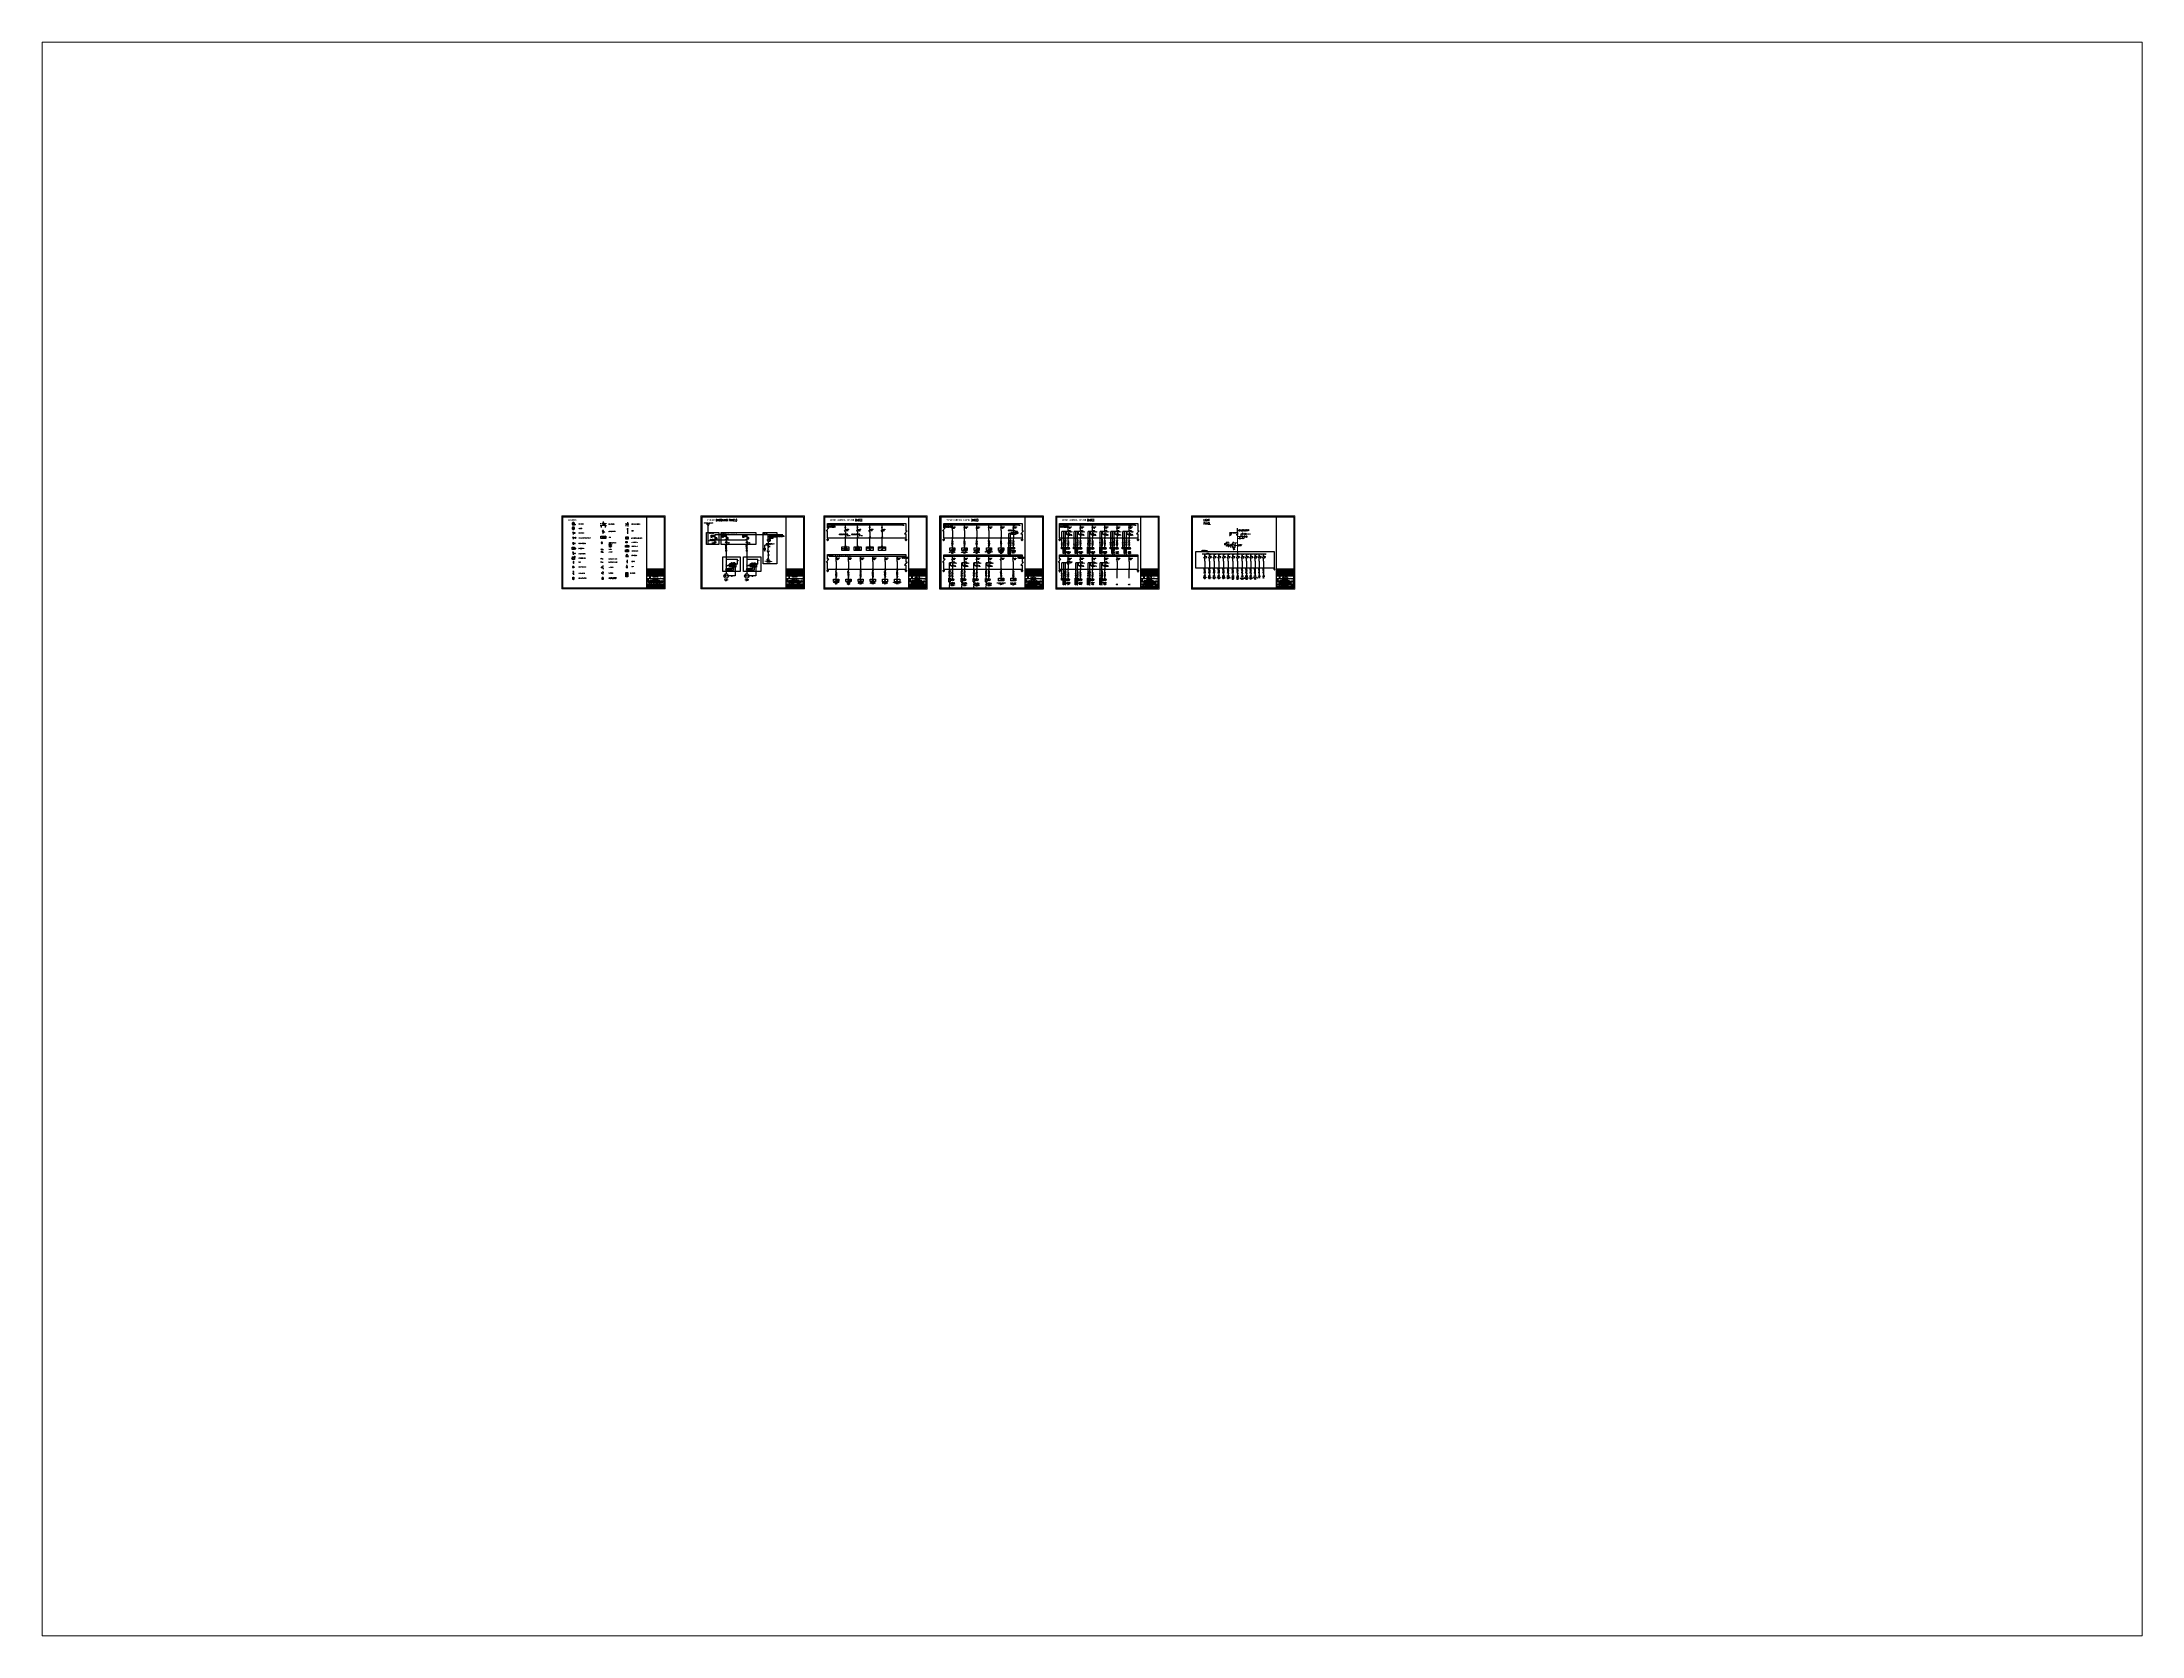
# Paper-space layout 'Layout1' of a CAD drawing. Header units: millimetres. Extents: x 26 to 231, y 20 to 176.
# The model-space entities are those that its viewports show. They can reach past a viewport. Long polylines and large blocks are cut down to what shows.
import ezdxf
from ezdxf.enums import TextEntityAlignment as Align

# ---------------------------------------------------------------- set-up
doc = ezdxf.new("R2010")
doc.units = ezdxf.units.MM
doc.linetypes.add('DASH', pattern=[0.35, 0.25, -0.1])
doc.linetypes.add('JIS_02_0.7', pattern=[1.35, 0.75, -0.6])
for name, color, linetype in [('Default', 7, 'Continuous'), ('ELECTRICAL', 7, 'Continuous'), ('FREE-TEXT', 7, 'Continuous'), ('Label', 7, 'Continuous'), ('LGT1', 7, 'Continuous'), ('SldLayer', 7, 'Continuous'), ('TEG BORDER', 7, 'Continuous')]:
    doc.layers.add(name, color=color, linetype=linetype)
doc.layers.add('H', color=7, linetype='Continuous', lineweight=100)
doc.styles.add('1', font='txt.shx')
doc.styles.add('HZTXT', font='simplexs.shx', dxfattribs={"width": 0.7, "bigfont": 'hztxt.shx'})
doc.styles.add('ROMANS', font='txt.shx', dxfattribs={"width": 0.85})
doc.styles.get("Standard").update_dxf_attribs({"font": 'romanc.SHX', "width": 0.75, "bigfont": 'hztxt.shx'})
doc.styles.add('TEG BORDER', font='txt_qlt.shx', dxfattribs={"width": 0.7, "bigfont": 'hztxt.shx'})
pattern_1 = [(45, (-37179471.13, 2539369.67), (-100.0476437, 100.0476437), [])]

# ---------------------------------------------------------------- blocks, each defined once
blk = doc.blocks.new('*U11')
at = {"layer": 'H', "color": 0, "linetype": 'Continuous'}
blk.add_solid([(187.2, 432.4), (186.9, 432.4), (187.2, 432.5)], dxfattribs=at)
blk = doc.blocks.new('*U12')
at = {"layer": 'H', "color": 0, "linetype": 'Continuous'}
blk.add_solid([(187.2, 432.4), (187.2, 432.5), (187.6, 432.4)], dxfattribs=at)
blk = doc.blocks.new('*U13')
at = {"layer": 'H', "color": 0, "linetype": 'Continuous'}
blk.add_solid([(187.2, 432.1), (187.2, 432.4), (187.9, 432.1)], dxfattribs=at)
blk = doc.blocks.new('*U14')
at = {"layer": 'H', "color": 0, "linetype": 'Continuous'}
for points in [[(187.6, 432.2), (187.2, 432.4), (187.6, 432.4)], [(187.6, 432.2), (187.6, 432.4), (187.9, 432.1)]]:
    blk.add_solid(points, dxfattribs=at)
blk = doc.blocks.new('*U15')
at = {"layer": 'H', "color": 0, "linetype": 'Continuous'}
for points in [[(186.9, 432.1), (186.6, 432.1), (186.9, 432.4)], [(186.9, 432.1), (186.9, 432.4), (187.2, 432.1)]]:
    blk.add_solid(points, dxfattribs=at)
blk = doc.blocks.new('*U16')
at = {"layer": 'H', "color": 0, "linetype": 'Continuous'}
blk.add_solid([(187.2, 432.1), (186.9, 432.4), (187.2, 432.4)], dxfattribs=at)
blk = doc.blocks.new('*U17')
at = {"layer": 'H', "color": 0, "linetype": 'Continuous'}
blk.add_solid([(187.2, 431.7), (187.2, 432.1), (188, 431.7)], dxfattribs=at)
blk = doc.blocks.new('*U18')
at = {"layer": 'H', "color": 0, "linetype": 'Continuous'}
for points in [[(187.9, 431.8), (187.2, 432.1), (187.9, 432.1)], [(187.9, 431.8), (187.9, 432.1), (188, 431.7)]]:
    blk.add_solid(points, dxfattribs=at)
blk = doc.blocks.new('*U19')
at = {"layer": 'H', "color": 0, "linetype": 'Continuous'}
for points in [[(186.6, 431.7), (186.5, 431.7), (186.6, 432.1)], [(186.6, 431.7), (186.6, 432.1), (187.2, 431.7)]]:
    blk.add_solid(points, dxfattribs=at)
blk = doc.blocks.new('*U20')
at = {"layer": 'H', "color": 0, "linetype": 'Continuous'}
blk.add_solid([(187.2, 431.7), (186.6, 432.1), (187.2, 432.1)], dxfattribs=at)
blk = doc.blocks.new('*U21')
at = {"layer": 'H', "color": 0, "linetype": 'Continuous'}
for points in [[(186.6, 431.3), (186.5, 431.7), (186.6, 431.7)], [(186.6, 431.3), (186.6, 431.7), (187.9, 431.3)]]:
    blk.add_solid(points, dxfattribs=at)
blk = doc.blocks.new('*U22')
at = {"layer": 'H', "color": 0, "linetype": 'Continuous'}
for points in [[(187.9, 431.3), (186.5, 431.7), (187.9, 431.7)], [(187.9, 431.3), (187.9, 431.7), (188, 431.7)]]:
    blk.add_solid(points, dxfattribs=at)
blk = doc.blocks.new('*U23')
at = {"layer": 'H', "color": 0, "linetype": 'Continuous'}
for points in [[(187.2, 430.9), (186.9, 431.1), (187.2, 431.1)], [(187.2, 430.9), (187.2, 431.1), (187.6, 431.1)]]:
    blk.add_solid(points, dxfattribs=at)
blk = doc.blocks.new('*U24')
at = {"layer": 'H', "color": 0, "linetype": 'Continuous'}
for points in [[(186.9, 431.1), (186.6, 431.3), (186.9, 431.3)], [(186.9, 431.1), (186.9, 431.3), (187.6, 431.1)]]:
    blk.add_solid(points, dxfattribs=at)
blk = doc.blocks.new('*U25')
at = {"layer": 'H', "color": 0, "linetype": 'Continuous'}
for points in [[(187.6, 431.1), (186.6, 431.3), (187.6, 431.3)], [(187.6, 431.1), (187.6, 431.3), (187.9, 431.3)]]:
    blk.add_solid(points, dxfattribs=at)
blk = doc.blocks.new('*U26')
at = {"layer": 'H', "color": 0, "linetype": 'Continuous'}
blk.add_solid([(184.1, 422.6), (183.9, 422.6), (184.1, 422.7)], dxfattribs=at)
blk = doc.blocks.new('*U27')
at = {"layer": 'H', "color": 0, "linetype": 'Continuous'}
blk.add_solid([(184.1, 422.6), (184.1, 422.7), (184.4, 422.6)], dxfattribs=at)
blk = doc.blocks.new('*U28')
at = {"layer": 'H', "color": 0, "linetype": 'Continuous'}
blk.add_solid([(184.1, 422.3), (184.1, 422.6), (184.5, 422.3)], dxfattribs=at)
blk = doc.blocks.new('*U29')
at = {"layer": 'H', "color": 0, "linetype": 'Continuous'}
for points in [[(184.4, 422.4), (184.1, 422.6), (184.4, 422.6)], [(184.4, 422.4), (184.4, 422.6), (184.5, 422.3)]]:
    blk.add_solid(points, dxfattribs=at)
blk = doc.blocks.new('*U30')
at = {"layer": 'H', "color": 0, "linetype": 'Continuous'}
for points in [[(183.9, 422.3), (183.7, 422.3), (183.9, 422.6)], [(183.9, 422.3), (183.9, 422.6), (184.1, 422.3)]]:
    blk.add_solid(points, dxfattribs=at)
blk = doc.blocks.new('*U31')
at = {"layer": 'H', "color": 0, "linetype": 'Continuous'}
blk.add_solid([(184.1, 422.3), (183.9, 422.6), (184.1, 422.6)], dxfattribs=at)
blk = doc.blocks.new('*U32')
at = {"layer": 'H', "color": 0, "linetype": 'Continuous'}
for points in [[(184.1, 421.9), (183.9, 422.1), (184.1, 422.1)], [(184.1, 421.9), (184.1, 422.1), (184.4, 422.1)]]:
    blk.add_solid(points, dxfattribs=at)
blk = doc.blocks.new('*U33')
at = {"layer": 'H', "color": 0, "linetype": 'Continuous'}
for points in [[(183.9, 422.1), (183.7, 422.3), (183.9, 422.3)], [(183.9, 422.1), (183.9, 422.3), (184.4, 422.1)]]:
    blk.add_solid(points, dxfattribs=at)
blk = doc.blocks.new('*U34')
at = {"layer": 'H', "color": 0, "linetype": 'Continuous'}
for points in [[(184.4, 422.1), (183.7, 422.3), (184.4, 422.3)], [(184.4, 422.1), (184.4, 422.3), (184.5, 422.3)]]:
    blk.add_solid(points, dxfattribs=at)
blk = doc.blocks.new('*U35')
at = {"layer": 'H', "color": 0, "linetype": 'Continuous'}
blk.add_solid([(191.6, 422.5), (191.3, 422.5), (191.6, 422.6)], dxfattribs=at)
blk = doc.blocks.new('*U36')
at = {"layer": 'H', "color": 0, "linetype": 'Continuous'}
blk.add_solid([(191.6, 422.5), (191.6, 422.6), (191.8, 422.5)], dxfattribs=at)
blk = doc.blocks.new('*U37')
at = {"layer": 'H', "color": 0, "linetype": 'Continuous'}
blk.add_solid([(191.6, 422.2), (191.6, 422.5), (191.9, 422.2)], dxfattribs=at)
blk = doc.blocks.new('*U38')
at = {"layer": 'H', "color": 0, "linetype": 'Continuous'}
for points in [[(191.8, 422.3), (191.6, 422.5), (191.8, 422.5)], [(191.8, 422.3), (191.8, 422.5), (191.9, 422.2)]]:
    blk.add_solid(points, dxfattribs=at)
blk = doc.blocks.new('*U39')
at = {"layer": 'H', "color": 0, "linetype": 'Continuous'}
for points in [[(191.3, 422.2), (191.2, 422.2), (191.3, 422.5)], [(191.3, 422.2), (191.3, 422.5), (191.6, 422.2)]]:
    blk.add_solid(points, dxfattribs=at)
blk = doc.blocks.new('*U40')
at = {"layer": 'H', "color": 0, "linetype": 'Continuous'}
blk.add_solid([(191.6, 422.2), (191.3, 422.5), (191.6, 422.5)], dxfattribs=at)
blk = doc.blocks.new('*U41')
at = {"layer": 'H', "color": 0, "linetype": 'Continuous'}
for points in [[(191.6, 421.8), (191.3, 422), (191.6, 422)], [(191.6, 421.8), (191.6, 422), (191.8, 422)]]:
    blk.add_solid(points, dxfattribs=at)
blk = doc.blocks.new('*U42')
at = {"layer": 'H', "color": 0, "linetype": 'Continuous'}
for points in [[(191.3, 422), (191.2, 422.2), (191.3, 422.2)], [(191.3, 422), (191.3, 422.2), (191.8, 422)]]:
    blk.add_solid(points, dxfattribs=at)
blk = doc.blocks.new('*U43')
at = {"layer": 'H', "color": 0, "linetype": 'Continuous'}
for points in [[(191.8, 422), (191.2, 422.2), (191.8, 422.2)], [(191.8, 422), (191.8, 422.2), (191.9, 422.2)]]:
    blk.add_solid(points, dxfattribs=at)
blk = doc.blocks.new('*U44')
at = {"layer": 'H', "color": 0, "linetype": 'Continuous'}
for points in [[(50.1, 423.5), (49.4, 424), (50.1, 424)], [(50.1, 423.5), (50.1, 424), (50.8, 424)]]:
    blk.add_solid(points, dxfattribs=at)
blk = doc.blocks.new('*U45')
at = {"layer": 'H', "color": 0, "linetype": 'Continuous'}
blk.add_solid([(198.6, 359.2), (175.1, 359.2), (198.6, 370)], dxfattribs=at)
blk = doc.blocks.new('SINOPEC LOGO')
at = {"layer": 'TEG BORDER'}
h = blk.add_hatch(color=5, dxfattribs=at)
h.dxf.hatch_style = 1
edge = h.paths.add_edge_path()
edge.add_spline(control_points=[(-5, -2), (-5, -2), (-5, -2), (-5, -2)], knot_values=[0.371345, 0.371345, 0.371345, 0.371345, 0.382142, 0.382142, 0.382142, 0.382142], degree=3, periodic=0)
edge.add_spline(control_points=[(-5, -2), (-5, -1), (-5, -1), (-4, -1)], knot_values=[0.382142, 0.382142, 0.382142, 0.382142, 0.396572, 0.396572, 0.396572, 0.396572], degree=3, periodic=0)
edge.add_spline(control_points=[(-4, -1), (-4, -1), (-4, -1), (-4, -1)], knot_values=[0.396572, 0.396572, 0.396572, 0.396572, 0.406779, 0.406779, 0.406779, 0.406779], degree=3, periodic=0)
edge.add_spline(control_points=[(-4, -1), (-4, -1), (-4, -1), (-4, 0)], knot_values=[0.406779, 0.406779, 0.406779, 0.406779, 0.413478, 0.413478, 0.413478, 0.413478], degree=3, periodic=0)
edge.add_spline(control_points=[(-4, 0), (-4, 0), (-4, 0), (-4, 0)], knot_values=[0.413478, 0.413478, 0.413478, 0.413478, 0.413739, 0.413739, 0.413739, 0.413739], degree=3, periodic=0)
edge.add_spline(control_points=[(-4, 0), (-4, 0), (-4, 0), (-4, 0)], knot_values=[0.413739, 0.413739, 0.413739, 0.413739, 0.416897, 0.416897, 0.416897, 0.416897], degree=3, periodic=0)
edge.add_spline(control_points=[(-4, 0), (-4, 0), (-4, -1), (-4, -1)], knot_values=[0.416897, 0.416897, 0.416897, 0.416897, 0.424496, 0.424496, 0.424496, 0.424496], degree=3, periodic=0)
edge.add_spline(control_points=[(-4, -1), (-4, -1), (-5, -1), (-5, -1)], knot_values=[0.424496, 0.424496, 0.424496, 0.424496, 0.435746, 0.435746, 0.435746, 0.435746], degree=3, periodic=0)
edge.add_spline(control_points=[(-5, -1), (-5, -1), (-5, -1), (-5, -2)], knot_values=[0.435746, 0.435746, 0.435746, 0.435746, 0.450513, 0.450513, 0.450513, 0.450513], degree=3, periodic=0)
edge.add_spline(control_points=[(-5, -2), (-6, -2), (-6, -2), (-6, -2)], knot_values=[0.450513, 0.450513, 0.450513, 0.450513, 0.462599, 0.462599, 0.462599, 0.462599], degree=3, periodic=0)
edge.add_spline(control_points=[(-6, -2), (-6, -2), (-6, -3), (-6, -3)], knot_values=[0.462599, 0.462599, 0.462599, 0.462599, 0.473591, 0.473591, 0.473591, 0.473591], degree=3, periodic=0)
edge.add_spline(control_points=[(-6, -3), (-6, -3), (-6, -3), (-6, -3)], knot_values=[0.473591, 0.473591, 0.473591, 0.473591, 0.480902, 0.480902, 0.480902, 0.480902], degree=3, periodic=0)
edge.add_spline(control_points=[(-6, -3), (-6, -3), (-6, -4), (-6, -4)], knot_values=[0.480902, 0.480902, 0.480902, 0.480902, 0.489947, 0.489947, 0.489947, 0.489947], degree=3, periodic=0)
edge.add_spline(control_points=[(-6, -4), (-6, -4), (-6, -4), (-6, -4)], knot_values=[0.489947, 0.489947, 0.489947, 0.489947, 0.494785, 0.494785, 0.494785, 0.494785], degree=3, periodic=0)
edge.add_spline(control_points=[(-6, -4), (-6, -4), (-6, -4), (-6, -4)], knot_values=[0.494785, 0.494785, 0.494785, 0.494785, 0.5, 0.5, 0.5, 0.5], degree=3, periodic=0)
edge.add_spline(control_points=[(-6, -4), (-6, -4), (-6, -4), (-5, -4)], knot_values=[0.5, 0.5, 0.5, 0.5, 0.551101, 0.551101, 0.551101, 0.551101], degree=3, periodic=0)
edge.add_spline(control_points=[(-5, -4), (-5, -4), (-5, -5), (-5, -5)], knot_values=[0.551101, 0.551101, 0.551101, 0.551101, 0.609581, 0.609581, 0.609581, 0.609581], degree=3, periodic=0)
edge.add_spline(control_points=[(-5, -5), (-5, -5), (-5, -5), (-5, -5)], knot_values=[0.609581, 0.609581, 0.609581, 0.609581, 0.65984, 0.65984, 0.65984, 0.65984], degree=3, periodic=0)
edge.add_spline(control_points=[(-5, -5), (-5, -5), (-5, -5), (-5, -5)], knot_values=[0.65984, 0.65984, 0.65984, 0.65984, 0.674235, 0.674235, 0.674235, 0.674235], degree=3, periodic=0)
edge.add_spline(control_points=[(-5, -5), (-5, -5), (-5, -5), (-5, -5)], knot_values=[0.674235, 0.674235, 0.674235, 0.674235, 0.716277, 0.716277, 0.716277, 0.716277], degree=3, periodic=0)
edge.add_spline(control_points=[(-5, -5), (-5, -5), (-5, -6), (-5, -6)], knot_values=[0.716277, 0.716277, 0.716277, 0.716277, 0.754274, 0.754274, 0.754274, 0.754274], degree=3, periodic=0)
edge.add_spline(control_points=[(-5, -6), (-5, -6), (-5, -6), (-5, -6)], knot_values=[0.754274, 0.754274, 0.754274, 0.754274, 0.793996, 0.793996, 0.793996, 0.793996], degree=3, periodic=0)
edge.add_spline(control_points=[(-5, -6), (-5, -6), (-5, -6), (-5, -6)], knot_values=[0.793996, 0.793996, 0.793996, 0.793996, 0.817301, 0.817301, 0.817301, 0.817301], degree=3, periodic=0)
edge.add_spline(control_points=[(-5, -6), (-5, -6), (-5, -6), (-6, -6)], knot_values=[0.817301, 0.817301, 0.817301, 0.817301, 0.849908, 0.849908, 0.849908, 0.849908], degree=3, periodic=0)
edge.add_spline(control_points=[(-6, -6), (-6, -6), (-6, -6), (-6, -6)], knot_values=[0.849908, 0.849908, 0.849908, 0.849908, 0.852511, 0.852511, 0.852511, 0.852511], degree=3, periodic=0)
edge.add_spline(control_points=[(-6, -6), (-6, -6), (-6, -6), (-6, -7)], knot_values=[0.852511, 0.852511, 0.852511, 0.852511, 0.999992, 0.999992, 0.999992, 0.999992], degree=3, periodic=0)
edge.add_spline(control_points=[(-6, -7), (-6, -7), (-5, -7), (-4, -7)], knot_values=[0.000011, 0.000011, 0.000011, 0.000011, 0.282273, 0.282273, 0.282273, 0.282273], degree=3, periodic=0)
edge.add_spline(control_points=[(-4, -7), (-4, -6), (-4, -6), (-4, -6)], knot_values=[0.282273, 0.282273, 0.282273, 0.282273, 0.286842, 0.286842, 0.286842, 0.286842], degree=3, periodic=0)
edge.add_spline(control_points=[(-4, -6), (-4, -6), (-4, -6), (-4, -6)], knot_values=[0.286842, 0.286842, 0.286842, 0.286842, 0.292521, 0.292521, 0.292521, 0.292521], degree=3, periodic=0)
edge.add_spline(control_points=[(-4, -6), (-4, -6), (-4, -6), (-4, -6)], knot_values=[0.292521, 0.292521, 0.292521, 0.292521, 0.296552, 0.296552, 0.296552, 0.296552], degree=3, periodic=0)
edge.add_spline(control_points=[(-4, -6), (-4, -6), (-4, -6), (-4, -6)], knot_values=[0.296552, 0.296552, 0.296552, 0.296552, 0.299454, 0.299454, 0.299454, 0.299454], degree=3, periodic=0)
edge.add_spline(control_points=[(-4, -6), (-4, -6), (-4, -6), (-4, -5)], knot_values=[0.299454, 0.299454, 0.299454, 0.299454, 0.303521, 0.303521, 0.303521, 0.303521], degree=3, periodic=0)
edge.add_spline(control_points=[(-4, -5), (-4, -5), (-4, -5), (-4, -5)], knot_values=[0.303521, 0.303521, 0.303521, 0.303521, 0.308536, 0.308536, 0.308536, 0.308536], degree=3, periodic=0)
edge.add_spline(control_points=[(-4, -5), (-4, -5), (-4, -5), (-4, -5)], knot_values=[0.308536, 0.308536, 0.308536, 0.308536, 0.313509, 0.313509, 0.313509, 0.313509], degree=3, periodic=0)
edge.add_spline(control_points=[(-4, -5), (-4, -5), (-4, -5), (-4, -5)], knot_values=[0.313509, 0.313509, 0.313509, 0.313509, 0.319885, 0.319885, 0.319885, 0.319885], degree=3, periodic=0)
edge.add_spline(control_points=[(-4, -5), (-4, -4), (-4, -4), (-5, -4)], knot_values=[0.319885, 0.319885, 0.319885, 0.319885, 0.329467, 0.329467, 0.329467, 0.329467], degree=3, periodic=0)
edge.add_spline(control_points=[(-5, -4), (-5, -4), (-5, -4), (-5, -4)], knot_values=[0.329467, 0.329467, 0.329467, 0.329467, 0.336554, 0.336554, 0.336554, 0.336554], degree=3, periodic=0)
edge.add_spline(control_points=[(-5, -4), (-5, -4), (-5, -4), (-5, -4)], knot_values=[0.336554, 0.336554, 0.336554, 0.336554, 0.341408, 0.341408, 0.341408, 0.341408], degree=3, periodic=0)
edge.add_spline(control_points=[(-5, -4), (-5, -4), (-5, -4), (-5, -4)], knot_values=[0.341408, 0.341408, 0.341408, 0.341408, 0.34417, 0.34417, 0.34417, 0.34417], degree=3, periodic=0)
edge.add_spline(control_points=[(-5, -4), (-5, -4), (-5, -4), (-6, -4)], knot_values=[0.34417, 0.34417, 0.34417, 0.34417, 0.347829, 0.347829, 0.347829, 0.347829], degree=3, periodic=0)
edge.add_spline(control_points=[(-6, -4), (-6, -4), (-6, -3), (-6, -3)], knot_values=[0.347829, 0.347829, 0.347829, 0.347829, 0.352673, 0.352673, 0.352673, 0.352673], degree=3, periodic=0)
edge.add_spline(control_points=[(-6, -3), (-6, -3), (-6, -3), (-6, -3)], knot_values=[0.352673, 0.352673, 0.352673, 0.352673, 0.357934, 0.357934, 0.357934, 0.357934], degree=3, periodic=0)
edge.add_spline(control_points=[(-6, -3), (-6, -3), (-6, -3), (-5, -3)], knot_values=[0.357934, 0.357934, 0.357934, 0.357934, 0.363394, 0.363394, 0.363394, 0.363394], degree=3, periodic=0)
edge.add_spline(control_points=[(-5, -3), (-5, -3), (-5, -2), (-5, -2)], knot_values=[0.363394, 0.363394, 0.363394, 0.363394, 0.371345, 0.371345, 0.371345, 0.371345], degree=3, periodic=0)
edge = h.paths.add_edge_path()
edge.add_spline(control_points=[(-3, 5), (-3, 5), (-3, 5), (-3, 5)], knot_values=[0.543406, 0.543406, 0.543406, 0.543406, 0.666667, 0.666667, 0.666667, 0.666667], degree=3, periodic=0)
edge.add_arc((0, 0), 5.59, 121.7925, 122.2511)
edge.add_spline(control_points=[(-3, 5), (-3, 5), (-3, 5), (-3, 5)], knot_values=[0.333333, 0.333333, 0.333333, 0.333333, 0.518447, 0.518447, 0.518447, 0.518447], degree=3, periodic=0)
edge.add_spline(control_points=[(-3, 5), (-3, 1), (-3, -3), (-3, -7)], knot_values=[0.222222, 0.222222, 0.222222, 0.222222, 0.333333, 0.333333, 0.333333, 0.333333], degree=3, periodic=0)
edge.add_spline(control_points=[(-3, -7), (-3, -7), (-3, -7), (-3, -7)], knot_values=[0.111111, 0.111111, 0.111111, 0.111111, 0.222222, 0.222222, 0.222222, 0.222222], degree=3, periodic=0)
edge.add_spline(control_points=[(-3, -7), (-3, -3), (-3, 1), (-3, 5)], knot_values=[0, 0, 0, 0, 0.111111, 0.111111, 0.111111, 0.111111], degree=3, periodic=0)
edge = h.paths.add_edge_path()
edge.add_spline(control_points=[(-1, 6), (-1, 6), (-1, 6), (-1, 6)], knot_values=[0.681752, 0.681752, 0.681752, 0.681752, 0.714286, 0.714286, 0.714286, 0.714286], degree=3, periodic=0)
edge.add_arc((0, 0), 5.59, 101.5097, 104.1388)
edge.add_spline(control_points=[(-1, 6), (-1, 6), (-2, 6), (-2, 6)], knot_values=[0.571429, 0.571429, 0.571429, 0.571429, 0.608101, 0.608101, 0.608101, 0.608101], degree=3, periodic=0)
edge.add_spline(control_points=[(-2, 6), (-2, 4), (-2, 2), (-2, 1)], knot_values=[0.428571, 0.428571, 0.428571, 0.428571, 0.571429, 0.571429, 0.571429, 0.571429], degree=3, periodic=0)
edge.add_spline(control_points=[(-2, 1), (-2, 2), (-2, 4), (-2, 5), (-2, 5), (-2, 5), (-2, 5)], knot_values=[0.285713, 0.285713, 0.285713, 0.285713, 0.357142, 0.357142, 0.357142, 0.428571, 0.428571, 0.428571, 0.428571], degree=3, periodic=0)
edge.add_spline(control_points=[(-2, 5), (-2, 5), (-2, 5), (-2, 5)], knot_values=[0.897424, 0.897424, 0.897424, 0.897424, 0.985753, 0.985753, 0.985753, 0.985753], degree=3, periodic=0)
edge.add_spline(control_points=[(-2, 5), (-2, 5), (-2, 5), (-2, 5)], knot_values=[0.256407, 0.256407, 0.256407, 0.256407, 0.283679, 0.283679, 0.283679, 0.283679], degree=3, periodic=0)
edge.add_spline(control_points=[(-2, 5), (-2, 5), (-2, 5), (-2, 5)], knot_values=[0.897424, 0.897424, 0.897424, 0.897424, 0.985753, 0.985753, 0.985753, 0.985753], degree=3, periodic=0)
edge.add_spline(control_points=[(-2, 5), (-2, 5), (-2, 5), (-2, 5)], knot_values=[0.243846, 0.243846, 0.243846, 0.243846, 0.256407, 0.256407, 0.256407, 0.256407], degree=3, periodic=0)
edge.add_arc((0, 0), 5.59, 111.7307, 114.3567)
edge.add_spline(control_points=[(-2, 5), (-2, 5), (-2, 5), (-2, 5)], knot_values=[0.181722, 0.181722, 0.181722, 0.181722, 0.220586, 0.220586, 0.220586, 0.220586], degree=3, periodic=0)
edge.add_spline(control_points=[(-2, 5), (-2, 5), (-2, 5), (-3, 5), (-3, 5), (-3, 5), (-3, 5)], knot_values=[0.142854, 0.142854, 0.142854, 0.142854, 0.162288, 0.162288, 0.162288, 0.181722, 0.181722, 0.181722, 0.181722], degree=3, periodic=0)
edge.add_spline(control_points=[(-3, 5), (-3, 5), (-3, 5), (-3, 5)], knot_values=[0.142764, 0.142764, 0.142764, 0.142764, 0.142787, 0.142787, 0.142787, 0.142787], degree=3, periodic=0)
edge.add_spline(control_points=[(-3, 5), (-3, 5), (-3, 5), (-3, 5)], knot_values=[0.142671, 0.142671, 0.142671, 0.142671, 0.142718, 0.142718, 0.142718, 0.142718], degree=3, periodic=0)
edge.add_spline(control_points=[(-3, 5), (-3, 5), (-3, 5), (-3, 5)], knot_values=[0.142578, 0.142578, 0.142578, 0.142578, 0.142671, 0.142671, 0.142671, 0.142671], degree=3, periodic=0)
edge.add_spline(control_points=[(-3, 5), (-3, 5), (-3, 5), (-3, 5)], knot_values=[0.142485, 0.142485, 0.142485, 0.142485, 0.142578, 0.142578, 0.142578, 0.142578], degree=3, periodic=0)
edge.add_spline(control_points=[(-3, 5), (-3, 5), (-3, 5), (-3, 5)], knot_values=[0.142299, 0.142299, 0.142299, 0.142299, 0.142485, 0.142485, 0.142485, 0.142485], degree=3, periodic=0)
edge.add_spline(control_points=[(-3, 5), (-3, 5), (-3, 5), (-3, 5)], knot_values=[0.142113, 0.142113, 0.142113, 0.142113, 0.142299, 0.142299, 0.142299, 0.142299], degree=3, periodic=0)
edge.add_spline(control_points=[(-3, 5), (-3, 5), (-3, 5), (-3, 5)], knot_values=[0.141741, 0.141741, 0.141741, 0.141741, 0.142113, 0.142113, 0.142113, 0.142113], degree=3, periodic=0)
edge.add_spline(control_points=[(-3, 5), (-3, 5), (-3, 5), (-3, 5)], knot_values=[0.140625, 0.140625, 0.140625, 0.140625, 0.141741, 0.141741, 0.141741, 0.141741], degree=3, periodic=0)
edge.add_spline(control_points=[(-3, 5), (-3, 5), (-3, 5), (-3, 5)], knot_values=[0.139881, 0.139881, 0.139881, 0.139881, 0.140625, 0.140625, 0.140625, 0.140625], degree=3, periodic=0)
edge.add_spline(control_points=[(-3, 5), (-3, 4), (-3, 4), (-3, 4)], knot_values=[0.138393, 0.138393, 0.138393, 0.138393, 0.139881, 0.139881, 0.139881, 0.139881], degree=3, periodic=0)
edge.add_spline(control_points=[(-3, 4), (-3, 4), (-3, 4), (-3, 4)], knot_values=[0.136905, 0.136905, 0.136905, 0.136905, 0.138393, 0.138393, 0.138393, 0.138393], degree=3, periodic=0)
edge.add_spline(control_points=[(-3, 4), (-3, 4), (-3, 3), (-3, 3)], knot_values=[0.133929, 0.133929, 0.133929, 0.133929, 0.136905, 0.136905, 0.136905, 0.136905], degree=3, periodic=0)
edge.add_spline(control_points=[(-3, 3), (-3, 3), (-3, 3), (-3, 2)], knot_values=[0.130952, 0.130952, 0.130952, 0.130952, 0.133929, 0.133929, 0.133929, 0.133929], degree=3, periodic=0)
edge.add_spline(control_points=[(-3, 2), (-3, 2), (-3, 1), (-3, 1)], knot_values=[0.125, 0.125, 0.125, 0.125, 0.130952, 0.130952, 0.130952, 0.130952], degree=3, periodic=0)
edge.add_spline(control_points=[(-3, 1), (-3, 0), (-3, 0), (-3, -1)], knot_values=[0.119048, 0.119048, 0.119048, 0.119048, 0.125, 0.125, 0.125, 0.125], degree=3, periodic=0)
edge.add_spline(control_points=[(-3, -1), (-3, -2), (-3, -3), (-3, -4)], knot_values=[0.107143, 0.107143, 0.107143, 0.107143, 0.119048, 0.119048, 0.119048, 0.119048], degree=3, periodic=0)
edge.add_spline(control_points=[(-3, -4), (-3, -5), (-3, -6), (-3, -7), (-3, -7), (-3, -7), (-3, -7)], knot_values=[0.095237, 0.095237, 0.095237, 0.095237, 0.10119, 0.10119, 0.10119, 0.107143, 0.107143, 0.107143, 0.107143], degree=3, periodic=0)
edge.add_spline(control_points=[(-3, -7), (-3, -7), (-2, -7), (-2, -7)], knot_values=[0.093006, 0.093006, 0.093006, 0.093006, 0.094122, 0.094122, 0.094122, 0.094122], degree=3, periodic=0)
edge.add_spline(control_points=[(-2, -7), (-2, -7), (-2, -7), (-2, -7)], knot_values=[0.090774, 0.090774, 0.090774, 0.090774, 0.093006, 0.093006, 0.093006, 0.093006], degree=3, periodic=0)
edge.add_spline(control_points=[(-2, -7), (-2, -7), (-2, -7), (-2, -7)], knot_values=[0.08631, 0.08631, 0.08631, 0.08631, 0.090774, 0.090774, 0.090774, 0.090774], degree=3, periodic=0)
edge.add_spline(control_points=[(-2, -7), (-2, -7), (-2, -7), (-2, -7)], knot_values=[0.077381, 0.077381, 0.077381, 0.077381, 0.08631, 0.08631, 0.08631, 0.08631], degree=3, periodic=0)
edge.add_spline(control_points=[(-2, -7), (-2, -7), (-2, -7), (-2, -7)], knot_values=[0.059524, 0.059524, 0.059524, 0.059524, 0.077381, 0.077381, 0.077381, 0.077381], degree=3, periodic=0)
edge.add_spline(control_points=[(-2, -7), (-2, -7), (-2, -7), (-2, -7), (-2, -7), (-2, -7), (-2, -7)], knot_values=[0.047618, 0.047618, 0.047618, 0.047618, 0.053571, 0.053571, 0.053571, 0.059524, 0.059524, 0.059524, 0.059524], degree=3, periodic=0)
edge.add_spline(control_points=[(-2, -7), (-2, -7), (-2, -7), (-2, -7)], knot_values=[0.04734, 0.04734, 0.04734, 0.04734, 0.04748, 0.04748, 0.04748, 0.04748], degree=3, periodic=0)
edge.add_spline(control_points=[(-2, -7), (-2, -6), (-2, -6), (-2, -6)], knot_values=[0.047061, 0.047061, 0.047061, 0.047061, 0.047247, 0.047247, 0.047247, 0.047247], degree=3, periodic=0)
edge.add_spline(control_points=[(-2, -6), (-2, -6), (-2, -6), (-2, -6)], knot_values=[0.046503, 0.046503, 0.046503, 0.046503, 0.047061, 0.047061, 0.047061, 0.047061], degree=3, periodic=0)
edge.add_spline(control_points=[(-2, -6), (-2, -6), (-2, -6), (-2, -6)], knot_values=[0.045387, 0.045387, 0.045387, 0.045387, 0.046503, 0.046503, 0.046503, 0.046503], degree=3, periodic=0)
edge.add_spline(control_points=[(-2, -6), (-2, -6), (-2, -6), (-2, -6)], knot_values=[0.044643, 0.044643, 0.044643, 0.044643, 0.045387, 0.045387, 0.045387, 0.045387], degree=3, periodic=0)
edge.add_spline(control_points=[(-2, -6), (-2, -6), (-2, -6), (-2, -6)], knot_values=[0.043155, 0.043155, 0.043155, 0.043155, 0.044643, 0.044643, 0.044643, 0.044643], degree=3, periodic=0)
edge.add_spline(control_points=[(-2, -6), (-2, -6), (-2, -6), (-2, -6)], knot_values=[0.041667, 0.041667, 0.041667, 0.041667, 0.043155, 0.043155, 0.043155, 0.043155], degree=3, periodic=0)
edge.add_spline(control_points=[(-2, -6), (-2, -6), (-2, -6), (-2, -6)], knot_values=[0.03869, 0.03869, 0.03869, 0.03869, 0.041667, 0.041667, 0.041667, 0.041667], degree=3, periodic=0)
edge.add_spline(control_points=[(-2, -6), (-2, -6), (-2, -5), (-2, -5)], knot_values=[0.035714, 0.035714, 0.035714, 0.035714, 0.03869, 0.03869, 0.03869, 0.03869], degree=3, periodic=0)
edge.add_spline(control_points=[(-2, -5), (-2, -5), (-2, -5), (-2, -5)], knot_values=[0.029762, 0.029762, 0.029762, 0.029762, 0.035714, 0.035714, 0.035714, 0.035714], degree=3, periodic=0)
edge.add_spline(control_points=[(-2, -5), (-2, -4), (-2, -4), (-2, -4)], knot_values=[0.02381, 0.02381, 0.02381, 0.02381, 0.029762, 0.029762, 0.029762, 0.029762], degree=3, periodic=0)
edge.add_spline(control_points=[(-2, -4), (-2, -4), (-2, -3), (-2, -3)], knot_values=[0.011905, 0.011905, 0.011905, 0.011905, 0.02381, 0.02381, 0.02381, 0.02381], degree=3, periodic=0)
edge.add_spline(control_points=[(-2, -3), (-2, -2), (-2, -2), (-2, -2)], knot_values=[0, 0, 0, 0, 0.011905, 0.011905, 0.011905, 0.011905], degree=3, periodic=0)
edge.add_spline(control_points=[(-2, -2), (-2, -3), (-2, -5), (-2, -7)], knot_values=[0.857143, 0.857143, 0.857143, 0.857143, 1, 1, 1, 1], degree=3, periodic=0)
edge.add_spline(control_points=[(-2, -7), (-1, -7), (-1, -7), (-1, -7)], knot_values=[0.785714, 0.785714, 0.785714, 0.785714, 0.857143, 0.857143, 0.857143, 0.857143], degree=3, periodic=0)
edge.add_spline(control_points=[(-1, -7), (-1, -2), (-1, 2), (-1, 6)], knot_values=[0.714286, 0.714286, 0.714286, 0.714286, 0.785714, 0.785714, 0.785714, 0.785714], degree=3, periodic=0)
h.paths.add_polyline_path([(1, -4), (0, -4), (-1, -4), (-1, -6), (0, -7), (1, -6)])
h.paths.add_polyline_path([(0, -6), (0, -6), (0, -4), (0, -4)], flags=16)
h.paths.add_polyline_path([(2, -4), (2, -4), (1, -4), (1, -7), (1, -7), (1, -6), (2, -6), (2, -6)])
h.paths.add_polyline_path([(1, -4), (2, -4), (2, -6), (1, -6)], flags=16)
h.paths.add_polyline_path([(3, -5), (4, -5), (4, -5), (3, -5), (3, -4), (4, -4), (3, -4), (3, -4), (3, -6), (3, -6), (4, -6), (3, -6)])
h.paths.add_polyline_path([(5, -4), (5, -4), (5, -5), (6, -5), (6, -4), (5, -4), (4, -4), (4, -6), (5, -6), (6, -6), (6, -5), (5, -5), (5, -6), (5, -6)])
edge = h.paths.add_edge_path()
edge.add_spline(control_points=[(0, 0), (0, 0), (0, 0), (0, 0)], knot_values=[0.734322, 0.734322, 0.734322, 0.734322, 0.745713, 0.745713, 0.745713, 0.745713], degree=3, periodic=0)
edge.add_spline(control_points=[(0, 0), (0, 0), (0, 0), (0, 0)], knot_values=[0.745713, 0.745713, 0.745713, 0.745713, 0.752085, 0.752085, 0.752085, 0.752085], degree=3, periodic=0)
edge.add_spline(control_points=[(0, 0), (0, 0), (0, 0), (0, 0)], knot_values=[0.752085, 0.752085, 0.752085, 0.752085, 0.768, 0.768, 0.768, 0.768], degree=3, periodic=0)
edge.add_spline(control_points=[(0, 0), (0, 0), (0, 0), (0, 0)], knot_values=[0.768, 0.768, 0.768, 0.768, 0.79636, 0.79636, 0.79636, 0.79636], degree=3, periodic=0)
edge.add_spline(control_points=[(0, 0), (0, 0), (0, 0), (0, 0)], knot_values=[0.79636, 0.79636, 0.79636, 0.79636, 0.811282, 0.811282, 0.811282, 0.811282], degree=3, periodic=0)
edge.add_spline(control_points=[(0, 0), (0, 0), (0, 0), (0, 0)], knot_values=[0.819788, 0.819788, 0.819788, 0.819788, 0.839946, 0.839946, 0.839946, 0.839946], degree=3, periodic=0)
edge.add_spline(control_points=[(0, 0), (0, 0), (0, 0), (0, 0)], knot_values=[0.839946, 0.839946, 0.839946, 0.839946, 0.870707, 0.870707, 0.870707, 0.870707], degree=3, periodic=0)
edge.add_spline(control_points=[(0, 0), (0, 0), (0, 0), (0, 0)], knot_values=[0.870707, 0.870707, 0.870707, 0.870707, 0.91709, 0.91709, 0.91709, 0.91709], degree=3, periodic=0)
edge.add_spline(control_points=[(0, 0), (0, 0), (0, 0), (0, 0)], knot_values=[0.91709, 0.91709, 0.91709, 0.91709, 0.962009, 0.962009, 0.962009, 0.962009], degree=3, periodic=0)
edge.add_spline(control_points=[(0, 0), (0, 0), (0, 0), (0, 0)], knot_values=[0.962009, 0.962009, 0.962009, 0.962009, 0.98036, 0.98036, 0.98036, 0.98036], degree=3, periodic=0)
edge.add_spline(control_points=[(0, 0), (0, 0), (0, 0), (0, 0)], knot_values=[0.98036, 0.98036, 0.98036, 0.98036, 0.985079, 0.985079, 0.985079, 0.985079], degree=3, periodic=0)
edge.add_spline(control_points=[(0, 0), (0, 0), (0, 0), (0, 0)], knot_values=[0.985079, 0.985079, 0.985079, 0.985079, 1, 1, 1, 1], degree=3, periodic=0)
edge.add_spline(control_points=[(0, 0), (0, 0), (0, 0), (0, 0)], knot_values=[0, 0, 0, 0, 1, 1, 1, 1], degree=3, periodic=0)
edge.add_spline(control_points=[(0, 0), (0, 0), (0, 0), (0, 0)], knot_values=[0, 0, 0, 0, 0.028593, 0.028593, 0.028593, 0.028593], degree=3, periodic=0)
edge.add_spline(control_points=[(0, 0), (0, 0), (0, 0), (0, 0)], knot_values=[0.028593, 0.028593, 0.028593, 0.028593, 0.06903, 0.06903, 0.06903, 0.06903], degree=3, periodic=0)
edge.add_spline(control_points=[(0, 0), (0, 0), (0, 1), (0, 1)], knot_values=[0.06903, 0.06903, 0.06903, 0.06903, 0.112402, 0.112402, 0.112402, 0.112402], degree=3, periodic=0)
edge.add_spline(control_points=[(0, 1), (0, 1), (0, 1), (0, 1)], knot_values=[0.112402, 0.112402, 0.112402, 0.112402, 0.161853, 0.161853, 0.161853, 0.161853], degree=3, periodic=0)
edge.add_spline(control_points=[(0, 1), (0, 1), (0, 1), (0, 1)], knot_values=[0.161853, 0.161853, 0.161853, 0.161853, 0.21408, 0.21408, 0.21408, 0.21408], degree=3, periodic=0)
edge.add_spline(control_points=[(0, 1), (0, 1), (0, 1), (0, 1)], knot_values=[0.21408, 0.21408, 0.21408, 0.21408, 0.289586, 0.289586, 0.289586, 0.289586], degree=3, periodic=0)
edge.add_spline(control_points=[(0, 1), (0, 1), (0, 1), (0, 1)], knot_values=[0.289586, 0.289586, 0.289586, 0.289586, 0.354644, 0.354644, 0.354644, 0.354644], degree=3, periodic=0)
edge.add_spline(control_points=[(0, 1), (0, 1), (0, 1), (0, 1)], knot_values=[0.354644, 0.354644, 0.354644, 0.354644, 0.417438, 0.417438, 0.417438, 0.417438], degree=3, periodic=0)
edge.add_spline(control_points=[(0, 1), (0, 1), (0, 1), (0, 1)], knot_values=[0.417438, 0.417438, 0.417438, 0.417438, 0.490113, 0.490113, 0.490113, 0.490113], degree=3, periodic=0)
edge.add_spline(control_points=[(0, 1), (0, 1), (0, 1), (0, 1)], knot_values=[0.490113, 0.490113, 0.490113, 0.490113, 0.505797, 0.505797, 0.505797, 0.505797], degree=3, periodic=0)
edge.add_spline(control_points=[(0, 1), (0, 1), (0, 1), (0, 1)], knot_values=[0.517209, 0.517209, 0.517209, 0.517209, 0.545291, 0.545291, 0.545291, 0.545291], degree=3, periodic=0)
edge.add_spline(control_points=[(0, 1), (0, 1), (0, 1), (0, 1)], knot_values=[0.545291, 0.545291, 0.545291, 0.545291, 0.591333, 0.591333, 0.591333, 0.591333], degree=3, periodic=0)
edge.add_spline(control_points=[(0, 1), (0, 1), (0, 1), (0, 1)], knot_values=[0.591333, 0.591333, 0.591333, 0.591333, 0.744865, 0.744865, 0.744865, 0.744865], degree=3, periodic=0)
edge.add_spline(control_points=[(0, 1), (0, 1), (0, 1), (0, 1)], knot_values=[0.744865, 0.744865, 0.744865, 0.744865, 0.887653, 0.887653, 0.887653, 0.887653], degree=3, periodic=0)
edge.add_spline(control_points=[(0, 1), (0, 1), (0, 1), (0, 1)], knot_values=[0.887653, 0.887653, 0.887653, 0.887653, 0.944138, 0.944138, 0.944138, 0.944138], degree=3, periodic=0)
edge.add_spline(control_points=[(0, 1), (0, 1), (0, 1), (0, 1)], knot_values=[0.944138, 0.944138, 0.944138, 0.944138, 0.967277, 0.967277, 0.967277, 0.967277], degree=3, periodic=0)
edge.add_spline(control_points=[(0, 1), (0, 1), (0, 1), (0, 1)], knot_values=[0.967277, 0.967277, 0.967277, 0.967277, 1, 1, 1, 1], degree=3, periodic=0)
edge.add_spline(control_points=[(0, 1), (0, 1), (0, 1), (0, 1)], knot_values=[0, 0, 0, 0, 0.614818, 0.614818, 0.614818, 0.614818], degree=3, periodic=0)
edge.add_spline(control_points=[(0, 1), (0, 1), (0, 1), (0, 1)], knot_values=[0.614818, 0.614818, 0.614818, 0.614818, 1, 1, 1, 1], degree=3, periodic=0)
edge.add_line((0, 1), (0, 1))
edge.add_spline(control_points=[(0, 1), (0, 1), (0, 1), (0, 1)], knot_values=[0, 0, 0, 0, 0.27931, 0.27931, 0.27931, 0.27931], degree=3, periodic=0)
edge.add_spline(control_points=[(0, 1), (0, 1), (0, 1), (0, 1)], knot_values=[0.27931, 0.27931, 0.27931, 0.27931, 0.283237, 0.283237, 0.283237, 0.283237], degree=3, periodic=0)
edge.add_spline(control_points=[(0, 1), (0, 1), (0, 1), (0, 1)], knot_values=[0.283237, 0.283237, 0.283237, 0.283237, 0.2974, 0.2974, 0.2974, 0.2974], degree=3, periodic=0)
edge.add_spline(control_points=[(0, 1), (0, 0), (0, 0), (0, 0)], knot_values=[0.2974, 0.2974, 0.2974, 0.2974, 0.325725, 0.325725, 0.325725, 0.325725], degree=3, periodic=0)
edge.add_spline(control_points=[(0, 0), (0, 0), (0, 0), (0, 0)], knot_values=[0.325725, 0.325725, 0.325725, 0.325725, 0.361768, 0.361768, 0.361768, 0.361768], degree=3, periodic=0)
edge.add_spline(control_points=[(0, 0), (0, 0), (0, 0), (-1, 0)], knot_values=[0.361768, 0.361768, 0.361768, 0.361768, 0.438297, 0.438297, 0.438297, 0.438297], degree=3, periodic=0)
edge.add_spline(control_points=[(-1, 0), (-1, 0), (-1, 0), (-1, 0)], knot_values=[0.438297, 0.438297, 0.438297, 0.438297, 0.455863, 0.455863, 0.455863, 0.455863], degree=3, periodic=0)
edge.add_spline(control_points=[(-1, 0), (-1, 0), (-1, 0), (-1, 0)], knot_values=[0.455863, 0.455863, 0.455863, 0.455863, 0.469583, 0.469583, 0.469583, 0.469583], degree=3, periodic=0)
edge.add_spline(control_points=[(-1, 0), (-1, 0), (-1, 0), (-1, 0)], knot_values=[0.469583, 0.469583, 0.469583, 0.469583, 0.475917, 0.475917, 0.475917, 0.475917], degree=3, periodic=0)
edge.add_spline(control_points=[(-1, 0), (-1, 0), (-1, 0), (-1, 0)], knot_values=[0.475917, 0.475917, 0.475917, 0.475917, 0.48225, 0.48225, 0.48225, 0.48225], degree=3, periodic=0)
edge.add_spline(control_points=[(-1, 0), (-1, 0), (-1, 0), (-1, 0)], knot_values=[0.48225, 0.48225, 0.48225, 0.48225, 0.492935, 0.492935, 0.492935, 0.492935], degree=3, periodic=0)
edge.add_spline(control_points=[(-1, 0), (-1, 0), (-1, 0), (-1, 0)], knot_values=[0.492935, 0.492935, 0.492935, 0.492935, 0.521096, 0.521096, 0.521096, 0.521096], degree=3, periodic=0)
edge.add_spline(control_points=[(-1, 0), (-1, 0), (-1, 0), (-1, 0)], knot_values=[0.521096, 0.521096, 0.521096, 0.521096, 0.530556, 0.530556, 0.530556, 0.530556], degree=3, periodic=0)
edge.add_spline(control_points=[(-1, 0), (-1, 0), (-1, 0), (-1, 0)], knot_values=[0.530556, 0.530556, 0.530556, 0.530556, 0.548122, 0.548122, 0.548122, 0.548122], degree=3, periodic=0)
edge.add_spline(control_points=[(-1, 0), (-1, 0), (-1, 0), (-1, 0)], knot_values=[0.548122, 0.548122, 0.548122, 0.548122, 0.563131, 0.563131, 0.563131, 0.563131], degree=3, periodic=0)
edge.add_spline(control_points=[(-1, 0), (-1, 0), (-1, 0), (-1, 0)], knot_values=[0.563131, 0.563131, 0.563131, 0.563131, 0.579703, 0.579703, 0.579703, 0.579703], degree=3, periodic=0)
edge.add_spline(control_points=[(-1, 0), (-1, 0), (-1, 0), (-1, 0)], knot_values=[0.579703, 0.579703, 0.579703, 0.579703, 0.61976, 0.61976, 0.61976, 0.61976], degree=3, periodic=0)
edge.add_spline(control_points=[(-1, 0), (-1, 0), (-1, 0), (-1, 0)], knot_values=[0.61976, 0.61976, 0.61976, 0.61976, 0.656816, 0.656816, 0.656816, 0.656816], degree=3, periodic=0)
edge.add_spline(control_points=[(-1, 0), (-1, 0), (-1, 0), (-1, 0)], knot_values=[0.656816, 0.656816, 0.656816, 0.656816, 0.685788, 0.685788, 0.685788, 0.685788], degree=3, periodic=0)
edge.add_spline(control_points=[(-1, 0), (-1, 0), (-1, 0), (-1, 0)], knot_values=[0.685788, 0.685788, 0.685788, 0.685788, 0.726532, 0.726532, 0.726532, 0.726532], degree=3, periodic=0)
edge.add_spline(control_points=[(-1, 0), (-1, 0), (-1, 0), (-1, 0)], knot_values=[0.726532, 0.726532, 0.726532, 0.726532, 0.750999, 0.750999, 0.750999, 0.750999], degree=3, periodic=0)
edge.add_spline(control_points=[(-1, 0), (-1, 0), (-1, 0), (-1, 0)], knot_values=[0.750999, 0.750999, 0.750999, 0.750999, 0.775966, 0.775966, 0.775966, 0.775966], degree=3, periodic=0)
edge.add_spline(control_points=[(-1, 0), (-1, 0), (-1, 0), (-1, 0)], knot_values=[0.775966, 0.775966, 0.775966, 0.775966, 0.804562, 0.804562, 0.804562, 0.804562], degree=3, periodic=0)
edge.add_spline(control_points=[(-1, 0), (-1, 0), (-1, 0), (-1, 0)], knot_values=[0.804562, 0.804562, 0.804562, 0.804562, 0.832668, 0.832668, 0.832668, 0.832668], degree=3, periodic=0)
edge.add_spline(control_points=[(-1, 0), (-1, 0), (-1, 0), (-1, 0)], knot_values=[0.832668, 0.832668, 0.832668, 0.832668, 0.849968, 0.849968, 0.849968, 0.849968], degree=3, periodic=0)
edge.add_spline(control_points=[(-1, 0), (-1, 0), (-1, 0), (-1, 0)], knot_values=[0.849968, 0.849968, 0.849968, 0.849968, 0.871411, 0.871411, 0.871411, 0.871411], degree=3, periodic=0)
edge.add_spline(control_points=[(-1, 0), (-1, 0), (-1, 0), (-1, 0)], knot_values=[0.871411, 0.871411, 0.871411, 0.871411, 0.906279, 0.906279, 0.906279, 0.906279], degree=3, periodic=0)
edge.add_spline(control_points=[(-1, 0), (-1, 0), (-1, 0), (-1, 0)], knot_values=[0.906279, 0.906279, 0.906279, 0.906279, 0.944965, 0.944965, 0.944965, 0.944965], degree=3, periodic=0)
edge.add_spline(control_points=[(-1, 0), (-1, 0), (-1, 0), (-1, 0)], knot_values=[0.944965, 0.944965, 0.944965, 0.944965, 0.95282, 0.95282, 0.95282, 0.95282], degree=3, periodic=0)
edge.add_spline(control_points=[(-1, 0), (-1, 0), (-1, 0), (-1, 0)], knot_values=[0.963063, 0.963063, 0.963063, 0.963063, 0.973603, 0.973603, 0.973603, 0.973603], degree=3, periodic=0)
edge.add_spline(control_points=[(-1, 0), (-1, 0), (-1, 0), (-1, 0)], knot_values=[0.973603, 0.973603, 0.973603, 0.973603, 0.989315, 0.989315, 0.989315, 0.989315], degree=3, periodic=0)
edge.add_spline(control_points=[(-1, 0), (-1, 0), (-1, 0), (-1, 0)], knot_values=[0.989315, 0.989315, 0.989315, 0.989315, 1, 1, 1, 1], degree=3, periodic=0)
edge.add_spline(control_points=[(-1, 0), (-1, 0), (-1, 0), (-1, 0)], knot_values=[0, 0, 0, 0, 0.021018, 0.021018, 0.021018, 0.021018], degree=3, periodic=0)
edge.add_spline(control_points=[(-1, 0), (-1, 0), (-1, 0), (-1, 0)], knot_values=[0.021018, 0.021018, 0.021018, 0.021018, 0.057691, 0.057691, 0.057691, 0.057691], degree=3, periodic=0)
edge.add_spline(control_points=[(-1, 0), (-1, 0), (-1, 0), (-1, 0)], knot_values=[0.057691, 0.057691, 0.057691, 0.057691, 0.082061, 0.082061, 0.082061, 0.082061], degree=3, periodic=0)
edge.add_spline(control_points=[(-1, 0), (-1, 0), (-1, 0), (-1, 0)], knot_values=[0.082061, 0.082061, 0.082061, 0.082061, 0.109014, 0.109014, 0.109014, 0.109014], degree=3, periodic=0)
edge.add_spline(control_points=[(-1, 0), (-1, 0), (-1, 0), (0, 0)], knot_values=[0.109014, 0.109014, 0.109014, 0.109014, 0.150373, 0.150373, 0.150373, 0.150373], degree=3, periodic=0)
edge.add_spline(control_points=[(0, 0), (0, 0), (0, 0), (0, 0)], knot_values=[0.150373, 0.150373, 0.150373, 0.150373, 0.19876, 0.19876, 0.19876, 0.19876], degree=3, periodic=0)
edge.add_spline(control_points=[(0, 0), (0, 0), (0, 0), (0, 0)], knot_values=[0.19876, 0.19876, 0.19876, 0.19876, 0.218138, 0.218138, 0.218138, 0.218138], degree=3, periodic=0)
edge.add_spline(control_points=[(0, 0), (0, 0), (0, 0), (0, 0)], knot_values=[0.218138, 0.218138, 0.218138, 0.218138, 0.233882, 0.233882, 0.233882, 0.233882], degree=3, periodic=0)
edge.add_spline(control_points=[(0, 0), (0, 0), (0, 0), (0, 0)], knot_values=[0.233882, 0.233882, 0.233882, 0.233882, 0.240528, 0.240528, 0.240528, 0.240528], degree=3, periodic=0)
edge.add_spline(control_points=[(0, 0), (0, 0), (0, 0), (0, 0)], knot_values=[0.240528, 0.240528, 0.240528, 0.240528, 0.255502, 0.255502, 0.255502, 0.255502], degree=3, periodic=0)
edge.add_spline(control_points=[(0, 0), (0, 0), (0, 0), (0, 0)], knot_values=[0.255502, 0.255502, 0.255502, 0.255502, 0.286196, 0.286196, 0.286196, 0.286196], degree=3, periodic=0)
edge.add_spline(control_points=[(0, 0), (0, 0), (0, 0), (0, 0)], knot_values=[0.286196, 0.286196, 0.286196, 0.286196, 0.311781, 0.311781, 0.311781, 0.311781], degree=3, periodic=0)
edge.add_spline(control_points=[(0, 0), (0, 0), (0, 0), (0, 0)], knot_values=[0.319682, 0.319682, 0.319682, 0.319682, 0.364487, 0.364487, 0.364487, 0.364487], degree=3, periodic=0)
edge.add_spline(control_points=[(0, 0), (0, 0), (0, 0), (0, 0)], knot_values=[0.364487, 0.364487, 0.364487, 0.364487, 0.401194, 0.401194, 0.401194, 0.401194], degree=3, periodic=0)
edge.add_spline(control_points=[(0, 0), (0, 0), (0, 0), (0, 0)], knot_values=[0.401194, 0.401194, 0.401194, 0.401194, 0.42891, 0.42891, 0.42891, 0.42891], degree=3, periodic=0)
edge.add_spline(control_points=[(0, 0), (0, 0), (0, 0), (0, 0)], knot_values=[0.42891, 0.42891, 0.42891, 0.42891, 0.433609, 0.433609, 0.433609, 0.433609], degree=3, periodic=0)
edge.add_spline(control_points=[(0, 0), (0, 0), (0, 0), (0, 0)], knot_values=[0.433609, 0.433609, 0.433609, 0.433609, 0.458675, 0.458675, 0.458675, 0.458675], degree=3, periodic=0)
edge.add_spline(control_points=[(0, 0), (0, 0), (0, 0), (0, 0)], knot_values=[0.461808, 0.461808, 0.461808, 0.461808, 0.473739, 0.473739, 0.473739, 0.473739], degree=3, periodic=0)
edge.add_spline(control_points=[(0, 0), (0, 0), (0, 0), (0, 0)], knot_values=[0.473739, 0.473739, 0.473739, 0.473739, 0.481572, 0.481572, 0.481572, 0.481572], degree=3, periodic=0)
edge.add_spline(control_points=[(0, 0), (0, 0), (0, 0), (0, 0)], knot_values=[0.481572, 0.481572, 0.481572, 0.481572, 0.483138, 0.483138, 0.483138, 0.483138], degree=3, periodic=0)
edge.add_spline(control_points=[(0, 0), (0, 0), (0, 0), (0, 0)], knot_values=[0.483138, 0.483138, 0.483138, 0.483138, 0.508204, 0.508204, 0.508204, 0.508204], degree=3, periodic=0)
edge.add_spline(control_points=[(0, 0), (0, 0), (0, 0), (0, 0)], knot_values=[0.519281, 0.519281, 0.519281, 0.519281, 0.530578, 0.530578, 0.530578, 0.530578], degree=3, periodic=0)
edge.add_spline(control_points=[(0, 0), (0, 0), (0, 0), (0, 0)], knot_values=[0.530578, 0.530578, 0.530578, 0.530578, 0.538411, 0.538411, 0.538411, 0.538411], degree=3, periodic=0)
edge.add_spline(control_points=[(0, 0), (0, 0), (0, 0), (0, 0)], knot_values=[0.538411, 0.538411, 0.538411, 0.538411, 0.546244, 0.546244, 0.546244, 0.546244], degree=3, periodic=0)
edge.add_spline(control_points=[(0, 0), (0, 0), (0, 0), (0, 0)], knot_values=[0.546244, 0.546244, 0.546244, 0.546244, 0.558874, 0.558874, 0.558874, 0.558874], degree=3, periodic=0)
edge.add_spline(control_points=[(0, 0), (0, 0), (0, 0), (0, 0)], knot_values=[0.558874, 0.558874, 0.558874, 0.558874, 0.56514, 0.56514, 0.56514, 0.56514], degree=3, periodic=0)
edge.add_spline(control_points=[(0, 0), (0, -1), (0, -1), (0, -1)], knot_values=[0.56514, 0.56514, 0.56514, 0.56514, 0.936425, 0.936425, 0.936425, 0.936425], degree=3, periodic=0)
edge.add_spline(control_points=[(0, -1), (0, -1), (0, -1), (0, -1)], knot_values=[0.936425, 0.936425, 0.936425, 0.936425, 0.985015, 0.985015, 0.985015, 0.985015], degree=3, periodic=0)
edge.add_spline(control_points=[(0, -1), (0, -1), (0, -1), (0, -1)], knot_values=[0.985015, 0.985015, 0.985015, 0.985015, 0.989969, 0.989969, 0.989969, 0.989969], degree=3, periodic=0)
edge.add_spline(control_points=[(0, -1), (0, -1), (0, -1), (0, -1)], knot_values=[0.989969, 0.989969, 0.989969, 0.989969, 1, 1, 1, 1], degree=3, periodic=0)
edge.add_spline(control_points=[(0, -1), (0, -1), (0, -1), (0, -1)], knot_values=[0, 0, 0, 0, 0.016515, 0.016515, 0.016515, 0.016515], degree=3, periodic=0)
edge.add_spline(control_points=[(0, -1), (0, -1), (0, -1), (0, -1)], knot_values=[0.016515, 0.016515, 0.016515, 0.016515, 0.025022, 0.025022, 0.025022, 0.025022], degree=3, periodic=0)
edge.add_spline(control_points=[(0, -1), (0, -1), (0, -1), (0, -1)], knot_values=[0.025022, 0.025022, 0.025022, 0.025022, 0.030026, 0.030026, 0.030026, 0.030026], degree=3, periodic=0)
edge.add_spline(control_points=[(0, -1), (0, -1), (0, -1), (0, -1)], knot_values=[0.030026, 0.030026, 0.030026, 0.030026, 0.044377, 0.044377, 0.044377, 0.044377], degree=3, periodic=0)
edge.add_spline(control_points=[(0, -1), (0, -1), (0, -1), (0, -1)], knot_values=[0.044377, 0.044377, 0.044377, 0.044377, 0.063029, 0.063029, 0.063029, 0.063029], degree=3, periodic=0)
edge.add_spline(control_points=[(0, -1), (0, -1), (0, -1), (0, -1)], knot_values=[0.063029, 0.063029, 0.063029, 0.063029, 0.088109, 0.088109, 0.088109, 0.088109], degree=3, periodic=0)
edge.add_spline(control_points=[(0, -1), (0, -1), (0, -1), (0, -1)], knot_values=[0.088109, 0.088109, 0.088109, 0.088109, 0.264945, 0.264945, 0.264945, 0.264945], degree=3, periodic=0)
edge.add_spline(control_points=[(0, -1), (0, -1), (0, -1), (0, -1)], knot_values=[0.264945, 0.264945, 0.264945, 0.264945, 0.318563, 0.318563, 0.318563, 0.318563], degree=3, periodic=0)
edge.add_spline(control_points=[(0, -1), (0, -1), (0, -1), (0, -1)], knot_values=[0.318563, 0.318563, 0.318563, 0.318563, 0.368722, 0.368722, 0.368722, 0.368722], degree=3, periodic=0)
edge.add_spline(control_points=[(0, -1), (0, -1), (0, -1), (0, 0)], knot_values=[0.368722, 0.368722, 0.368722, 0.368722, 0.400419, 0.400419, 0.400419, 0.400419], degree=3, periodic=0)
edge.add_spline(control_points=[(0, 0), (0, 0), (0, 0), (0, 0)], knot_values=[0.400419, 0.400419, 0.400419, 0.400419, 0.464164, 0.464164, 0.464164, 0.464164], degree=3, periodic=0)
edge.add_spline(control_points=[(0, 0), (0, 0), (0, 0), (0, 0)], knot_values=[0.464164, 0.464164, 0.464164, 0.464164, 0.572614, 0.572614, 0.572614, 0.572614], degree=3, periodic=0)
edge.add_spline(control_points=[(0, 0), (0, 0), (0, 0), (0, 0)], knot_values=[0.582762, 0.582762, 0.582762, 0.582762, 0.590222, 0.590222, 0.590222, 0.590222], degree=3, periodic=0)
edge.add_spline(control_points=[(0, 0), (0, 0), (0, 0), (0, 0)], knot_values=[0.590222, 0.590222, 0.590222, 0.590222, 0.606049, 0.606049, 0.606049, 0.606049], degree=3, periodic=0)
edge.add_spline(control_points=[(0, 0), (0, 0), (0, 0), (0, 0)], knot_values=[0.606049, 0.606049, 0.606049, 0.606049, 0.641984, 0.641984, 0.641984, 0.641984], degree=3, periodic=0)
edge.add_spline(control_points=[(0, 0), (0, 0), (0, 0), (0, 0)], knot_values=[0.641984, 0.641984, 0.641984, 0.641984, 0.672887, 0.672887, 0.672887, 0.672887], degree=3, periodic=0)
edge.add_spline(control_points=[(0, 0), (0, 0), (0, 0), (0, 0)], knot_values=[0.672887, 0.672887, 0.672887, 0.672887, 0.708173, 0.708173, 0.708173, 0.708173], degree=3, periodic=0)
edge.add_spline(control_points=[(0, 0), (0, 0), (0, 0), (0, 0)], knot_values=[0.708173, 0.708173, 0.708173, 0.708173, 0.720107, 0.720107, 0.720107, 0.720107], degree=3, periodic=0)
edge.add_spline(control_points=[(0, 0), (0, 0), (0, 0), (0, 0)], knot_values=[0.720107, 0.720107, 0.720107, 0.720107, 0.734322, 0.734322, 0.734322, 0.734322], degree=3, periodic=0)
edge = h.paths.add_edge_path(flags=16)
edge.add_spline(control_points=[(0, 0), (0, 0), (0, 0), (0, 0)], knot_values=[0.770322, 0.770322, 0.770322, 0.770322, 1, 1, 1, 1], degree=3, periodic=0)
edge.add_line((0, 0), (0, 0))
edge.add_spline(control_points=[(0, 0), (0, 0), (0, 0), (0, 0)], knot_values=[0.099713, 0.099713, 0.099713, 0.099713, 0.308097, 0.308097, 0.308097, 0.308097], degree=3, periodic=0)
edge.add_spline(control_points=[(0, 0), (0, 0), (0, 0), (0, 0)], knot_values=[0.308097, 0.308097, 0.308097, 0.308097, 0.416579, 0.416579, 0.416579, 0.416579], degree=3, periodic=0)
edge.add_spline(control_points=[(0, 0), (0, 0), (0, 0), (0, 0)], knot_values=[0.482705, 0.482705, 0.482705, 0.482705, 0.576105, 0.576105, 0.576105, 0.576105], degree=3, periodic=0)
edge.add_spline(control_points=[(0, 0), (0, 0), (0, 0), (0, 0)], knot_values=[0.576105, 0.576105, 0.576105, 0.576105, 0.641822, 0.641822, 0.641822, 0.641822], degree=3, periodic=0)
edge.add_spline(control_points=[(0, 0), (0, 0), (0, 0), (0, 0)], knot_values=[0.694804, 0.694804, 0.694804, 0.694804, 0.773183, 0.773183, 0.773183, 0.773183], degree=3, periodic=0)
edge.add_spline(control_points=[(0, 0), (0, 0), (0, 0), (0, 0)], knot_values=[0.773183, 0.773183, 0.773183, 0.773183, 1, 1, 1, 1], degree=3, periodic=0)
edge.add_spline(control_points=[(0, 0), (0, 0), (0, 0), (0, 0)], knot_values=[0, 0, 0, 0, 0.209188, 0.209188, 0.209188, 0.209188], degree=3, periodic=0)
edge.add_spline(control_points=[(0, 0), (0, 0), (0, 0), (0, 0)], knot_values=[0.209188, 0.209188, 0.209188, 0.209188, 0.351358, 0.351358, 0.351358, 0.351358], degree=3, periodic=0)
edge.add_spline(control_points=[(0, 0), (0, 0), (0, 0), (0, 0)], knot_values=[0.381746, 0.381746, 0.381746, 0.381746, 0.654296, 0.654296, 0.654296, 0.654296], degree=3, periodic=0)
edge = h.paths.add_edge_path()
edge.add_spline(control_points=[(1, 0), (1, 0), (1, 0), (1, 0)], knot_values=[0.052551, 0.052551, 0.052551, 0.052551, 0.070495, 0.070495, 0.070495, 0.070495], degree=3, periodic=0)
edge.add_spline(control_points=[(1, 0), (1, 0), (1, 0), (1, 0)], knot_values=[0.033331, 0.033331, 0.033331, 0.033331, 0.052551, 0.052551, 0.052551, 0.052551], degree=3, periodic=0)
edge.add_spline(control_points=[(1, 0), (1, 0), (0, 0), (0, 0)], knot_values=[0.026325, 0.026325, 0.026325, 0.026325, 0.033331, 0.033331, 0.033331, 0.033331], degree=3, periodic=0)
edge.add_spline(control_points=[(0, 0), (0, 0), (0, 0), (0, 0)], knot_values=[0.020595, 0.020595, 0.020595, 0.020595, 0.026325, 0.026325, 0.026325, 0.026325], degree=3, periodic=0)
edge.add_spline(control_points=[(0, 0), (0, 0), (0, 0), (0, 0)], knot_values=[0.01108, 0.01108, 0.01108, 0.01108, 0.018685, 0.018685, 0.018685, 0.018685], degree=3, periodic=0)
edge.add_spline(control_points=[(0, 0), (0, 0), (0, 0), (0, 0)], knot_values=[0, 0, 0, 0, 0.01108, 0.01108, 0.01108, 0.01108], degree=3, periodic=0)
edge.add_spline(control_points=[(0, 0), (0, 0), (0, 0), (0, 0)], knot_values=[0.5, 0.5, 0.5, 0.5, 1, 1, 1, 1], degree=3, periodic=0)
edge.add_spline(control_points=[(0, 0), (0, 0), (0, 0), (0, 0)], knot_values=[0.452434, 0.452434, 0.452434, 0.452434, 0.5, 0.5, 0.5, 0.5], degree=3, periodic=0)
edge.add_spline(control_points=[(0, 0), (0, 0), (0, 0), (0, 0)], knot_values=[0.412703, 0.412703, 0.412703, 0.412703, 0.452434, 0.452434, 0.452434, 0.452434], degree=3, periodic=0)
edge.add_spline(control_points=[(0, 0), (0, 0), (0, 0), (0, 0)], knot_values=[0.376653, 0.376653, 0.376653, 0.376653, 0.412703, 0.412703, 0.412703, 0.412703], degree=3, periodic=0)
edge.add_spline(control_points=[(0, 0), (0, 0), (0, 0), (0, 0)], knot_values=[0.364995, 0.364995, 0.364995, 0.364995, 0.376653, 0.376653, 0.376653, 0.376653], degree=3, periodic=0)
edge.add_spline(control_points=[(0, 0), (0, 0), (0, 0), (0, 0)], knot_values=[0.344294, 0.344294, 0.344294, 0.344294, 0.364995, 0.364995, 0.364995, 0.364995], degree=3, periodic=0)
edge.add_spline(control_points=[(0, 0), (0, 0), (0, 0), (0, 0)], knot_values=[0.325457, 0.325457, 0.325457, 0.325457, 0.344294, 0.344294, 0.344294, 0.344294], degree=3, periodic=0)
edge.add_spline(control_points=[(0, 0), (0, 0), (0, 0), (0, 0)], knot_values=[0.304845, 0.304845, 0.304845, 0.304845, 0.325457, 0.325457, 0.325457, 0.325457], degree=3, periodic=0)
edge.add_spline(control_points=[(0, 0), (0, 0), (0, 0), (0, 0)], knot_values=[0.293864, 0.293864, 0.293864, 0.293864, 0.304845, 0.304845, 0.304845, 0.304845], degree=3, periodic=0)
edge.add_spline(control_points=[(0, 0), (0, -1), (0, -1), (0, -1)], knot_values=[0.285321, 0.285321, 0.285321, 0.285321, 0.293864, 0.293864, 0.293864, 0.293864], degree=3, periodic=0)
edge.add_spline(control_points=[(0, -1), (0, -1), (0, -1), (0, -1)], knot_values=[0.281985, 0.281985, 0.281985, 0.281985, 0.285321, 0.285321, 0.285321, 0.285321], degree=3, periodic=0)
edge.add_spline(control_points=[(0, -1), (0, -1), (0, -1), (0, -1)], knot_values=[0.278118, 0.278118, 0.278118, 0.278118, 0.281985, 0.281985, 0.281985, 0.281985], degree=3, periodic=0)
edge.add_spline(control_points=[(0, -1), (0, -1), (0, -1), (0, -1)], knot_values=[0.272549, 0.272549, 0.272549, 0.272549, 0.278118, 0.278118, 0.278118, 0.278118], degree=3, periodic=0)
edge.add_spline(control_points=[(0, -1), (0, -1), (0, -1), (0, -1)], knot_values=[0.267716, 0.267716, 0.267716, 0.267716, 0.272549, 0.272549, 0.272549, 0.272549], degree=3, periodic=0)
edge.add_spline(control_points=[(0, -1), (0, -1), (0, 0), (0, 0)], knot_values=[0.254642, 0.254642, 0.254642, 0.254642, 0.267716, 0.267716, 0.267716, 0.267716], degree=3, periodic=0)
edge.add_spline(control_points=[(0, 0), (0, 0), (0, 0), (0, 0)], knot_values=[0.236034, 0.236034, 0.236034, 0.236034, 0.254642, 0.254642, 0.254642, 0.254642], degree=3, periodic=0)
edge.add_spline(control_points=[(0, 0), (0, 0), (0, 0), (0, 0)], knot_values=[0.21375, 0.21375, 0.21375, 0.21375, 0.236034, 0.236034, 0.236034, 0.236034], degree=3, periodic=0)
edge.add_spline(control_points=[(0, 0), (0, 0), (0, 0), (0, 0)], knot_values=[0.197792, 0.197792, 0.197792, 0.197792, 0.21375, 0.21375, 0.21375, 0.21375], degree=3, periodic=0)
edge.add_spline(control_points=[(0, 0), (0, 0), (0, 0), (0, 0)], knot_values=[0.191797, 0.191797, 0.191797, 0.191797, 0.197792, 0.197792, 0.197792, 0.197792], degree=3, periodic=0)
edge.add_spline(control_points=[(0, 0), (1, 0), (0, 0), (1, 0)], knot_values=[0.070495, 0.070495, 0.070495, 0.070495, 0.191797, 0.191797, 0.191797, 0.191797], degree=3, periodic=0)
edge = h.paths.add_edge_path()
edge.add_spline(control_points=[(2, 1), (2, 1), (2, 1), (2, 1)], knot_values=[0.220562, 0.220562, 0.220562, 0.220562, 0.234066, 0.234066, 0.234066, 0.234066], degree=3, periodic=0)
edge.add_spline(control_points=[(2, 1), (1, 1), (1, 1), (1, 1)], knot_values=[0.208923, 0.208923, 0.208923, 0.208923, 0.220562, 0.220562, 0.220562, 0.220562], degree=3, periodic=0)
edge.add_spline(control_points=[(1, 1), (1, 1), (1, 1), (1, 1)], knot_values=[0.198382, 0.198382, 0.198382, 0.198382, 0.208923, 0.208923, 0.208923, 0.208923], degree=3, periodic=0)
edge.add_spline(control_points=[(1, 1), (1, 1), (1, 1), (1, 1)], knot_values=[0.19095, 0.19095, 0.19095, 0.19095, 0.198382, 0.198382, 0.198382, 0.198382], degree=3, periodic=0)
edge.add_spline(control_points=[(1, 1), (1, 1), (1, 1), (1, 1)], knot_values=[0.184153, 0.184153, 0.184153, 0.184153, 0.19095, 0.19095, 0.19095, 0.19095], degree=3, periodic=0)
edge.add_spline(control_points=[(1, 1), (1, 1), (1, 1), (1, 1)], knot_values=[0.168953, 0.168953, 0.168953, 0.168953, 0.184153, 0.184153, 0.184153, 0.184153], degree=3, periodic=0)
edge.add_spline(control_points=[(1, 1), (1, 1), (1, 1), (1, 1)], knot_values=[0.135715, 0.135715, 0.135715, 0.135715, 0.168953, 0.168953, 0.168953, 0.168953], degree=3, periodic=0)
edge.add_spline(control_points=[(1, 1), (1, 1), (1, 1), (1, 1)], knot_values=[0.121655, 0.121655, 0.121655, 0.121655, 0.135715, 0.135715, 0.135715, 0.135715], degree=3, periodic=0)
edge.add_spline(control_points=[(1, 1), (1, 1), (1, 1), (1, 1)], knot_values=[0.115958, 0.115958, 0.115958, 0.115958, 0.121655, 0.121655, 0.121655, 0.121655], degree=3, periodic=0)
edge.add_spline(control_points=[(1, 1), (1, 1), (1, 1), (1, 1)], knot_values=[0.109244, 0.109244, 0.109244, 0.109244, 0.115958, 0.115958, 0.115958, 0.115958], degree=3, periodic=0)
edge.add_spline(control_points=[(1, 1), (1, 1), (1, 1), (1, 1)], knot_values=[0.094074, 0.094074, 0.094074, 0.094074, 0.109244, 0.109244, 0.109244, 0.109244], degree=3, periodic=0)
edge.add_spline(control_points=[(1, 1), (1, 1), (1, 1), (1, 1)], knot_values=[0.066676, 0.066676, 0.066676, 0.066676, 0.094074, 0.094074, 0.094074, 0.094074], degree=3, periodic=0)
edge.add_spline(control_points=[(1, 1), (1, 1), (1, 1), (1, 1)], knot_values=[0.042608, 0.042608, 0.042608, 0.042608, 0.066676, 0.066676, 0.066676, 0.066676], degree=3, periodic=0)
edge.add_spline(control_points=[(1, 1), (1, 1), (1, 1), (1, 1)], knot_values=[0.014985, 0.014985, 0.014985, 0.014985, 0.042608, 0.042608, 0.042608, 0.042608], degree=3, periodic=0)
edge.add_spline(control_points=[(1, 1), (1, 1), (1, 1), (1, 1)], knot_values=[0.005244, 0.005244, 0.005244, 0.005244, 0.014985, 0.014985, 0.014985, 0.014985], degree=3, periodic=0)
edge.add_spline(control_points=[(1, 1), (1, 1), (1, 1), (1, 1)], knot_values=[0, 0, 0, 0, 0.005244, 0.005244, 0.005244, 0.005244], degree=3, periodic=0)
edge.add_spline(control_points=[(1, 1), (1, 1), (1, 1), (1, 1)], knot_values=[0.991803, 0.991803, 0.991803, 0.991803, 1, 1, 1, 1], degree=3, periodic=0)
edge.add_spline(control_points=[(1, 1), (1, 1), (1, 1), (1, 1)], knot_values=[0.987374, 0.987374, 0.987374, 0.987374, 0.991803, 0.991803, 0.991803, 0.991803], degree=3, periodic=0)
edge.add_spline(control_points=[(1, 1), (1, 1), (1, 1), (1, 1)], knot_values=[0.973938, 0.973938, 0.973938, 0.973938, 0.987374, 0.987374, 0.987374, 0.987374], degree=3, periodic=0)
edge.add_spline(control_points=[(1, 1), (1, 1), (1, 1), (1, 1)], knot_values=[0.962558, 0.962558, 0.962558, 0.962558, 0.973938, 0.973938, 0.973938, 0.973938], degree=3, periodic=0)
edge.add_spline(control_points=[(1, 1), (1, 1), (1, 1), (1, 1)], knot_values=[0.950067, 0.950067, 0.950067, 0.950067, 0.962558, 0.962558, 0.962558, 0.962558], degree=3, periodic=0)
edge.add_spline(control_points=[(1, 1), (1, 1), (1, 1), (1, 1)], knot_values=[0.932014, 0.932014, 0.932014, 0.932014, 0.950067, 0.950067, 0.950067, 0.950067], degree=3, periodic=0)
edge.add_spline(control_points=[(1, 1), (1, 1), (1, 1), (1, 1)], knot_values=[0.914456, 0.914456, 0.914456, 0.914456, 0.932014, 0.932014, 0.932014, 0.932014], degree=3, periodic=0)
edge.add_spline(control_points=[(1, 1), (1, 1), (1, 1), (1, 1)], knot_values=[0.900237, 0.900237, 0.900237, 0.900237, 0.914456, 0.914456, 0.914456, 0.914456], degree=3, periodic=0)
edge.add_spline(control_points=[(1, 1), (1, 1), (1, 1), (1, 1)], knot_values=[0.884046, 0.884046, 0.884046, 0.884046, 0.900237, 0.900237, 0.900237, 0.900237], degree=3, periodic=0)
edge.add_spline(control_points=[(1, 1), (1, 1), (1, 1), (1, 1)], knot_values=[0.859343, 0.859343, 0.859343, 0.859343, 0.884046, 0.884046, 0.884046, 0.884046], degree=3, periodic=0)
edge.add_spline(control_points=[(1, 1), (1, 1), (1, 1), (1, 1)], knot_values=[0.843759, 0.843759, 0.843759, 0.843759, 0.859343, 0.859343, 0.859343, 0.859343], degree=3, periodic=0)
edge.add_spline(control_points=[(1, 1), (1, 1), (1, 1), (1, 1)], knot_values=[0.833167, 0.833167, 0.833167, 0.833167, 0.843759, 0.843759, 0.843759, 0.843759], degree=3, periodic=0)
edge.add_spline(control_points=[(1, 1), (1, 1), (1, 1), (1, 1)], knot_values=[0.820436, 0.820436, 0.820436, 0.820436, 0.833167, 0.833167, 0.833167, 0.833167], degree=3, periodic=0)
edge.add_spline(control_points=[(1, 1), (1, 1), (1, 1), (1, 1)], knot_values=[0.807525, 0.807525, 0.807525, 0.807525, 0.820436, 0.820436, 0.820436, 0.820436], degree=3, periodic=0)
edge.add_spline(control_points=[(1, 1), (1, 0), (1, 0), (1, 0)], knot_values=[0.760893, 0.760893, 0.760893, 0.760893, 0.807525, 0.807525, 0.807525, 0.807525], degree=3, periodic=0)
edge.add_spline(control_points=[(1, 0), (1, 0), (1, 0), (1, 0)], knot_values=[0.710127, 0.710127, 0.710127, 0.710127, 0.760893, 0.760893, 0.760893, 0.760893], degree=3, periodic=0)
edge.add_spline(control_points=[(1, 0), (1, 0), (1, 0), (1, 0)], knot_values=[0.70179, 0.70179, 0.70179, 0.70179, 0.710127, 0.710127, 0.710127, 0.710127], degree=3, periodic=0)
edge.add_spline(control_points=[(1, 0), (1, 0), (1, 0), (1, 0)], knot_values=[0.642649, 0.642649, 0.642649, 0.642649, 0.698524, 0.698524, 0.698524, 0.698524], degree=3, periodic=0)
edge.add_spline(control_points=[(1, 0), (1, 0), (1, 0), (1, 0)], knot_values=[0.635484, 0.635484, 0.635484, 0.635484, 0.642649, 0.642649, 0.642649, 0.642649], degree=3, periodic=0)
edge.add_spline(control_points=[(1, 0), (1, 0), (1, 0), (1, 0)], knot_values=[0.60684, 0.60684, 0.60684, 0.60684, 0.635484, 0.635484, 0.635484, 0.635484], degree=3, periodic=0)
edge.add_spline(control_points=[(1, 0), (1, 0), (1, 0), (1, 0)], knot_values=[0.585352, 0.585352, 0.585352, 0.585352, 0.60684, 0.60684, 0.60684, 0.60684], degree=3, periodic=0)
edge.add_spline(control_points=[(1, 0), (1, 0), (1, 0), (1, 0)], knot_values=[0.575092, 0.575092, 0.575092, 0.575092, 0.585352, 0.585352, 0.585352, 0.585352], degree=3, periodic=0)
edge.add_spline(control_points=[(1, 0), (1, 0), (1, 0), (1, 0)], knot_values=[0.557932, 0.557932, 0.557932, 0.557932, 0.575092, 0.575092, 0.575092, 0.575092], degree=3, periodic=0)
edge.add_spline(control_points=[(1, 0), (1, 0), (1, -1), (1, -1)], knot_values=[0.546105, 0.546105, 0.546105, 0.546105, 0.557932, 0.557932, 0.557932, 0.557932], degree=3, periodic=0)
edge.add_spline(control_points=[(1, -1), (1, -1), (1, -1), (1, -1)], knot_values=[0.536232, 0.536232, 0.536232, 0.536232, 0.546105, 0.546105, 0.546105, 0.546105], degree=3, periodic=0)
edge.add_spline(control_points=[(1, -1), (1, -1), (1, -1), (1, -1)], knot_values=[0.521692, 0.521692, 0.521692, 0.521692, 0.536232, 0.536232, 0.536232, 0.536232], degree=3, periodic=0)
edge.add_spline(control_points=[(1, -1), (1, -1), (1, -1), (1, -1)], knot_values=[0.516403, 0.516403, 0.516403, 0.516403, 0.521692, 0.521692, 0.521692, 0.521692], degree=3, periodic=0)
edge.add_spline(control_points=[(1, -1), (1, -1), (1, -1), (1, -1)], knot_values=[0.509936, 0.509936, 0.509936, 0.509936, 0.516403, 0.516403, 0.516403, 0.516403], degree=3, periodic=0)
edge.add_spline(control_points=[(1, -1), (1, -1), (1, -1), (1, -1)], knot_values=[0.50433, 0.50433, 0.50433, 0.50433, 0.509936, 0.509936, 0.509936, 0.509936], degree=3, periodic=0)
edge.add_spline(control_points=[(1, -1), (1, -1), (1, -1), (1, -1)], knot_values=[0.5, 0.5, 0.5, 0.5, 0.50433, 0.50433, 0.50433, 0.50433], degree=3, periodic=0)
edge.add_spline(control_points=[(1, -1), (1, -1), (1, -1), (1, -1)], knot_values=[0.494721, 0.494721, 0.494721, 0.494721, 0.5, 0.5, 0.5, 0.5], degree=3, periodic=0)
edge.add_spline(control_points=[(1, -1), (1, -1), (1, -1), (1, -1)], knot_values=[0.490375, 0.490375, 0.490375, 0.490375, 0.494721, 0.494721, 0.494721, 0.494721], degree=3, periodic=0)
edge.add_spline(control_points=[(1, -1), (1, -1), (1, -1), (1, -1)], knot_values=[0.482976, 0.482976, 0.482976, 0.482976, 0.490375, 0.490375, 0.490375, 0.490375], degree=3, periodic=0)
edge.add_spline(control_points=[(1, -1), (1, -1), (1, -1), (1, -1)], knot_values=[0.478781, 0.478781, 0.478781, 0.478781, 0.482976, 0.482976, 0.482976, 0.482976], degree=3, periodic=0)
edge.add_spline(control_points=[(1, -1), (1, -1), (1, -1), (1, -1)], knot_values=[0.475304, 0.475304, 0.475304, 0.475304, 0.478781, 0.478781, 0.478781, 0.478781], degree=3, periodic=0)
edge.add_spline(control_points=[(1, -1), (1, -1), (1, -1), (1, -1)], knot_values=[0.472697, 0.472697, 0.472697, 0.472697, 0.475304, 0.475304, 0.475304, 0.475304], degree=3, periodic=0)
edge.add_spline(control_points=[(1, -1), (1, -1), (1, -1), (1, -1)], knot_values=[0.466005, 0.466005, 0.466005, 0.466005, 0.472697, 0.472697, 0.472697, 0.472697], degree=3, periodic=0)
edge.add_spline(control_points=[(1, -1), (1, -1), (1, -1), (1, -1)], knot_values=[0.45861, 0.45861, 0.45861, 0.45861, 0.466005, 0.466005, 0.466005, 0.466005], degree=3, periodic=0)
edge.add_spline(control_points=[(1, -1), (1, -1), (1, -1), (1, -1)], knot_values=[0.449145, 0.449145, 0.449145, 0.449145, 0.45861, 0.45861, 0.45861, 0.45861], degree=3, periodic=0)
edge.add_spline(control_points=[(1, -1), (1, -1), (1, -1), (1, -1)], knot_values=[0.440737, 0.440737, 0.440737, 0.440737, 0.449145, 0.449145, 0.449145, 0.449145], degree=3, periodic=0)
edge.add_spline(control_points=[(1, -1), (1, -1), (2, 0), (2, 0)], knot_values=[0.429523, 0.429523, 0.429523, 0.429523, 0.440737, 0.440737, 0.440737, 0.440737], degree=3, periodic=0)
edge.add_spline(control_points=[(2, 0), (2, 0), (2, 0), (2, 0)], knot_values=[0.417007, 0.417007, 0.417007, 0.417007, 0.429523, 0.429523, 0.429523, 0.429523], degree=3, periodic=0)
edge.add_spline(control_points=[(2, 0), (2, 0), (2, 0), (2, 0)], knot_values=[0.397809, 0.397809, 0.397809, 0.397809, 0.417007, 0.417007, 0.417007, 0.417007], degree=3, periodic=0)
edge.add_spline(control_points=[(2, 0), (2, 0), (2, 0), (2, 0)], knot_values=[0.391276, 0.391276, 0.391276, 0.391276, 0.397809, 0.397809, 0.397809, 0.397809], degree=3, periodic=0)
edge.add_spline(control_points=[(2, 0), (2, 0), (2, 0), (2, 0)], knot_values=[0.384629, 0.384629, 0.384629, 0.384629, 0.391276, 0.391276, 0.391276, 0.391276], degree=3, periodic=0)
edge.add_spline(control_points=[(2, 0), (2, 0), (2, 0), (2, 0)], knot_values=[0.377937, 0.377937, 0.377937, 0.377937, 0.384629, 0.384629, 0.384629, 0.384629], degree=3, periodic=0)
edge.add_spline(control_points=[(2, 0), (2, 0), (2, 0), (2, 1)], knot_values=[0.234066, 0.234066, 0.234066, 0.234066, 0.377937, 0.377937, 0.377937, 0.377937], degree=3, periodic=0)
edge = h.paths.add_edge_path()
edge.add_spline(control_points=[(3, 1), (3, 1), (3, 1), (3, 1)], knot_values=[0.284533, 0.284533, 0.284533, 0.284533, 0.307002, 0.307002, 0.307002, 0.307002], degree=3, periodic=0)
edge.add_spline(control_points=[(3, 1), (3, 1), (3, 1), (3, 1)], knot_values=[0.264056, 0.264056, 0.264056, 0.264056, 0.284533, 0.284533, 0.284533, 0.284533], degree=3, periodic=0)
edge.add_spline(control_points=[(3, 1), (3, 1), (3, 1), (3, 1)], knot_values=[0.246331, 0.246331, 0.246331, 0.246331, 0.264056, 0.264056, 0.264056, 0.264056], degree=3, periodic=0)
edge.add_spline(control_points=[(3, 1), (3, 1), (3, 1), (3, 1)], knot_values=[0.237875, 0.237875, 0.237875, 0.237875, 0.246331, 0.246331, 0.246331, 0.246331], degree=3, periodic=0)
edge.add_spline(control_points=[(3, 1), (3, 1), (3, 1), (3, 1)], knot_values=[0.230962, 0.230962, 0.230962, 0.230962, 0.237875, 0.237875, 0.237875, 0.237875], degree=3, periodic=0)
edge.add_spline(control_points=[(3, 1), (3, 1), (3, 1), (3, 1)], knot_values=[0.218615, 0.218615, 0.218615, 0.218615, 0.230962, 0.230962, 0.230962, 0.230962], degree=3, periodic=0)
edge.add_spline(control_points=[(3, 1), (3, 1), (3, 1), (3, 1)], knot_values=[0.212453, 0.212453, 0.212453, 0.212453, 0.218615, 0.218615, 0.218615, 0.218615], degree=3, periodic=0)
edge.add_spline(control_points=[(3, 1), (3, 1), (3, 1), (3, 1)], knot_values=[0.202534, 0.202534, 0.202534, 0.202534, 0.212453, 0.212453, 0.212453, 0.212453], degree=3, periodic=0)
edge.add_spline(control_points=[(3, 1), (3, 1), (3, 1), (3, 1)], knot_values=[0.191828, 0.191828, 0.191828, 0.191828, 0.202534, 0.202534, 0.202534, 0.202534], degree=3, periodic=0)
edge.add_spline(control_points=[(3, 1), (3, 1), (3, 1), (3, 1)], knot_values=[0.174996, 0.174996, 0.174996, 0.174996, 0.191828, 0.191828, 0.191828, 0.191828], degree=3, periodic=0)
edge.add_spline(control_points=[(3, 1), (3, 1), (3, 1), (3, 1)], knot_values=[0.130814, 0.130814, 0.130814, 0.130814, 0.174996, 0.174996, 0.174996, 0.174996], degree=3, periodic=0)
edge.add_spline(control_points=[(3, 1), (2, 1), (2, 1), (2, 1)], knot_values=[0.068786, 0.068786, 0.068786, 0.068786, 0.130814, 0.130814, 0.130814, 0.130814], degree=3, periodic=0)
edge.add_spline(control_points=[(2, 1), (2, 1), (2, 1), (2, 1)], knot_values=[0.064558, 0.064558, 0.064558, 0.064558, 0.068786, 0.068786, 0.068786, 0.068786], degree=3, periodic=0)
edge.add_spline(control_points=[(2, 1), (2, 1), (2, 1), (2, 1)], knot_values=[0.046663, 0.046663, 0.046663, 0.046663, 0.064558, 0.064558, 0.064558, 0.064558], degree=3, periodic=0)
edge.add_spline(control_points=[(2, 1), (2, 1), (2, 1), (2, 1)], knot_values=[0.018924, 0.018924, 0.018924, 0.018924, 0.046663, 0.046663, 0.046663, 0.046663], degree=3, periodic=0)
edge.add_spline(control_points=[(2, 1), (2, 1), (2, 1), (2, 1)], knot_values=[0, 0, 0, 0, 0.018924, 0.018924, 0.018924, 0.018924], degree=3, periodic=0)
edge.add_spline(control_points=[(2, 1), (2, 1), (2, 1), (2, 1)], knot_values=[0.5, 0.5, 0.5, 0.5, 1, 1, 1, 1], degree=3, periodic=0)
edge.add_spline(control_points=[(2, 1), (2, 1), (2, 1), (2, 1)], knot_values=[0.485775, 0.485775, 0.485775, 0.485775, 0.5, 0.5, 0.5, 0.5], degree=3, periodic=0)
edge.add_spline(control_points=[(2, 1), (2, 1), (2, 0), (2, 0)], knot_values=[0.461911, 0.461911, 0.461911, 0.461911, 0.485775, 0.485775, 0.485775, 0.485775], degree=3, periodic=0)
edge.add_spline(control_points=[(2, 0), (2, 0), (2, 0), (2, 0)], knot_values=[0.446173, 0.446173, 0.446173, 0.446173, 0.461911, 0.461911, 0.461911, 0.461911], degree=3, periodic=0)
edge.add_spline(control_points=[(2, 0), (2, 0), (2, 0), (3, 0)], knot_values=[0.37576, 0.37576, 0.37576, 0.37576, 0.44549, 0.44549, 0.44549, 0.44549], degree=3, periodic=0)
edge.add_spline(control_points=[(3, 0), (3, 0), (3, 0), (3, 0)], knot_values=[0.353167, 0.353167, 0.353167, 0.353167, 0.37576, 0.37576, 0.37576, 0.37576], degree=3, periodic=0)
edge.add_spline(control_points=[(3, 0), (3, 0), (3, 0), (3, 1)], knot_values=[0.307002, 0.307002, 0.307002, 0.307002, 0.353167, 0.353167, 0.353167, 0.353167], degree=3, periodic=0)
edge = h.paths.add_edge_path()
edge.add_spline(control_points=[(1, 0), (1, 0), (1, 0), (1, 0)], knot_values=[0.927905, 0.927905, 0.927905, 0.927905, 1, 1, 1, 1], degree=3, periodic=0)
edge.add_line((1, 0), (1, 0))
edge.add_spline(control_points=[(1, 0), (1, 0), (1, 0), (1, 0)], knot_values=[0, 0, 0, 0, 0.497241, 0.497241, 0.497241, 0.497241], degree=3, periodic=0)
edge.add_spline(control_points=[(1, 0), (1, 0), (1, 0), (1, 0)], knot_values=[0.497241, 0.497241, 0.497241, 0.497241, 0.800681, 0.800681, 0.800681, 0.800681], degree=3, periodic=0)
edge.add_spline(control_points=[(1, 0), (1, 0), (1, 0), (1, 0)], knot_values=[0.800681, 0.800681, 0.800681, 0.800681, 1, 1, 1, 1], degree=3, periodic=0)
edge.add_spline(control_points=[(1, 0), (1, 0), (1, 0), (1, 0)], knot_values=[0, 0, 0, 0, 0.235755, 0.235755, 0.235755, 0.235755], degree=3, periodic=0)
edge.add_spline(control_points=[(1, 0), (1, 0), (1, 0), (1, 0)], knot_values=[0.235755, 0.235755, 0.235755, 0.235755, 0.356298, 0.356298, 0.356298, 0.356298], degree=3, periodic=0)
edge.add_spline(control_points=[(1, 0), (1, 0), (1, 0), (1, 0)], knot_values=[0.41657, 0.41657, 0.41657, 0.41657, 0.660653, 0.660653, 0.660653, 0.660653], degree=3, periodic=0)
edge.add_spline(control_points=[(1, 0), (1, 0), (1, 0), (1, 0)], knot_values=[0.660653, 0.660653, 0.660653, 0.660653, 1, 1, 1, 1], degree=3, periodic=0)
edge.add_spline(control_points=[(1, 0), (1, 0), (1, 0), (1, 0)], knot_values=[0, 0, 0, 0, 0.159801, 0.159801, 0.159801, 0.159801], degree=3, periodic=0)
edge.add_spline(control_points=[(1, 0), (1, 0), (1, 0), (1, 0)], knot_values=[0.159801, 0.159801, 0.159801, 0.159801, 0.37431, 0.37431, 0.37431, 0.37431], degree=3, periodic=0)
edge.add_spline(control_points=[(1, 0), (1, 0), (1, 0), (1, 0)], knot_values=[0.37431, 0.37431, 0.37431, 0.37431, 0.557049, 0.557049, 0.557049, 0.557049], degree=3, periodic=0)
edge.add_spline(control_points=[(1, 0), (1, 0), (1, 0), (1, 0)], knot_values=[0.557049, 0.557049, 0.557049, 0.557049, 0.842995, 0.842995, 0.842995, 0.842995], degree=3, periodic=0)
edge.add_spline(control_points=[(1, 0), (1, 0), (1, 0), (1, 0)], knot_values=[0.842995, 0.842995, 0.842995, 0.842995, 0.928535, 0.928535, 0.928535, 0.928535], degree=3, periodic=0)
edge.add_spline(control_points=[(1, 0), (1, 0), (1, 0), (1, 0)], knot_values=[0.928535, 0.928535, 0.928535, 0.928535, 1, 1, 1, 1], degree=3, periodic=0)
edge.add_spline(control_points=[(1, 0), (1, 0), (1, 0), (1, 0)], knot_values=[0, 0, 0, 0, 0.199004, 0.199004, 0.199004, 0.199004], degree=3, periodic=0)
edge.add_spline(control_points=[(1, 0), (1, 0), (1, 0), (1, 0)], knot_values=[0.199004, 0.199004, 0.199004, 0.199004, 0.353686, 0.353686, 0.353686, 0.353686], degree=3, periodic=0)
edge.add_spline(control_points=[(1, 0), (1, 0), (1, 0), (1, 0)], knot_values=[0.353686, 0.353686, 0.353686, 0.353686, 0.549216, 0.549216, 0.549216, 0.549216], degree=3, periodic=0)
edge.add_spline(control_points=[(1, 0), (1, 0), (1, 0), (1, 0)], knot_values=[0.549216, 0.549216, 0.549216, 0.549216, 1, 1, 1, 1], degree=3, periodic=0)
edge.add_spline(control_points=[(1, 0), (1, 0), (1, 0), (1, 0)], knot_values=[0, 0, 0, 0, 0.016747, 0.016747, 0.016747, 0.016747], degree=3, periodic=0)
edge.add_spline(control_points=[(1, 0), (1, 0), (1, 0), (1, 0)], knot_values=[0.016747, 0.016747, 0.016747, 0.016747, 0.053711, 0.053711, 0.053711, 0.053711], degree=3, periodic=0)
edge.add_spline(control_points=[(1, 0), (1, 0), (1, 0), (1, 0)], knot_values=[0.053711, 0.053711, 0.053711, 0.053711, 0.090809, 0.090809, 0.090809, 0.090809], degree=3, periodic=0)
edge.add_spline(control_points=[(1, 0), (1, 0), (1, 0), (1, 0)], knot_values=[0.090809, 0.090809, 0.090809, 0.090809, 0.11355, 0.11355, 0.11355, 0.11355], degree=3, periodic=0)
edge.add_spline(control_points=[(1, 0), (1, 0), (1, 0), (1, 0)], knot_values=[0.11355, 0.11355, 0.11355, 0.11355, 0.143169, 0.143169, 0.143169, 0.143169], degree=3, periodic=0)
edge.add_spline(control_points=[(1, 0), (1, 0), (1, 0), (1, 0)], knot_values=[0.143169, 0.143169, 0.143169, 0.143169, 0.175496, 0.175496, 0.175496, 0.175496], degree=3, periodic=0)
edge.add_spline(control_points=[(1, 0), (1, 0), (1, 0), (1, 0)], knot_values=[0.175496, 0.175496, 0.175496, 0.175496, 0.292335, 0.292335, 0.292335, 0.292335], degree=3, periodic=0)
edge.add_spline(control_points=[(1, 0), (1, 0), (1, 0), (1, 0)], knot_values=[0.292335, 0.292335, 0.292335, 0.292335, 0.309739, 0.309739, 0.309739, 0.309739], degree=3, periodic=0)
edge.add_spline(control_points=[(1, 0), (1, 0), (1, 0), (1, 0)], knot_values=[0.309739, 0.309739, 0.309739, 0.309739, 0.330839, 0.330839, 0.330839, 0.330839], degree=3, periodic=0)
edge.add_spline(control_points=[(1, 0), (1, 0), (1, 0), (1, 0)], knot_values=[0.330839, 0.330839, 0.330839, 0.330839, 0.362798, 0.362798, 0.362798, 0.362798], degree=3, periodic=0)
edge.add_spline(control_points=[(1, 0), (1, 0), (1, 0), (1, 0)], knot_values=[0.362798, 0.362798, 0.362798, 0.362798, 0.396071, 0.396071, 0.396071, 0.396071], degree=3, periodic=0)
edge.add_spline(control_points=[(1, 0), (1, 0), (1, 0), (1, 0)], knot_values=[0.396071, 0.396071, 0.396071, 0.396071, 0.445704, 0.445704, 0.445704, 0.445704], degree=3, periodic=0)
edge.add_spline(control_points=[(1, 0), (1, 0), (1, 0), (1, 0)], knot_values=[0.445704, 0.445704, 0.445704, 0.445704, 0.485411, 0.485411, 0.485411, 0.485411], degree=3, periodic=0)
edge.add_spline(control_points=[(1, 0), (1, 0), (1, 0), (1, 0)], knot_values=[0.485411, 0.485411, 0.485411, 0.485411, 0.51158, 0.51158, 0.51158, 0.51158], degree=3, periodic=0)
edge.add_spline(control_points=[(1, 0), (1, 0), (1, 0), (1, 0)], knot_values=[0.51158, 0.51158, 0.51158, 0.51158, 0.526403, 0.526403, 0.526403, 0.526403], degree=3, periodic=0)
edge.add_spline(control_points=[(1, 0), (1, 0), (1, 0), (1, 0)], knot_values=[0.526403, 0.526403, 0.526403, 0.526403, 0.567189, 0.567189, 0.567189, 0.567189], degree=3, periodic=0)
edge.add_spline(control_points=[(1, 0), (1, 0), (1, 0), (1, 0)], knot_values=[0.567189, 0.567189, 0.567189, 0.567189, 0.606734, 0.606734, 0.606734, 0.606734], degree=3, periodic=0)
edge.add_spline(control_points=[(1, 0), (1, 0), (1, 0), (1, 0)], knot_values=[0.606734, 0.606734, 0.606734, 0.606734, 0.631467, 0.631467, 0.631467, 0.631467], degree=3, periodic=0)
edge.add_spline(control_points=[(1, 0), (1, 0), (1, 0), (1, 0)], knot_values=[0.631467, 0.631467, 0.631467, 0.631467, 0.649596, 0.649596, 0.649596, 0.649596], degree=3, periodic=0)
edge.add_spline(control_points=[(1, 0), (1, 0), (1, 0), (1, 0)], knot_values=[0.649596, 0.649596, 0.649596, 0.649596, 0.674896, 0.674896, 0.674896, 0.674896], degree=3, periodic=0)
edge.add_spline(control_points=[(1, 0), (1, 0), (1, 0), (1, 0)], knot_values=[0.674896, 0.674896, 0.674896, 0.674896, 0.714129, 0.714129, 0.714129, 0.714129], degree=3, periodic=0)
edge.add_spline(control_points=[(1, 0), (1, 0), (1, 0), (1, 0)], knot_values=[0.714129, 0.714129, 0.714129, 0.714129, 0.757237, 0.757237, 0.757237, 0.757237], degree=3, periodic=0)
edge.add_spline(control_points=[(1, 0), (1, 0), (1, 0), (1, 0)], knot_values=[0.757237, 0.757237, 0.757237, 0.757237, 0.768136, 0.768136, 0.768136, 0.768136], degree=3, periodic=0)
edge.add_spline(control_points=[(1, 0), (1, 0), (1, 0), (1, 0)], knot_values=[0.768136, 0.768136, 0.768136, 0.768136, 0.78612, 0.78612, 0.78612, 0.78612], degree=3, periodic=0)
edge.add_spline(control_points=[(1, 0), (1, 0), (1, 0), (1, 0)], knot_values=[0.78612, 0.78612, 0.78612, 0.78612, 0.816113, 0.816113, 0.816113, 0.816113], degree=3, periodic=0)
edge.add_spline(control_points=[(1, 0), (1, 0), (1, 0), (1, 0)], knot_values=[0.816113, 0.816113, 0.816113, 0.816113, 0.849053, 0.849053, 0.849053, 0.849053], degree=3, periodic=0)
edge.add_spline(control_points=[(1, 0), (1, 0), (1, 0), (1, 0)], knot_values=[0.849053, 0.849053, 0.849053, 0.849053, 0.873617, 0.873617, 0.873617, 0.873617], degree=3, periodic=0)
edge.add_spline(control_points=[(1, 0), (1, 0), (1, 0), (1, 0)], knot_values=[0.873617, 0.873617, 0.873617, 0.873617, 0.883832, 0.883832, 0.883832, 0.883832], degree=3, periodic=0)
edge.add_spline(control_points=[(1, 0), (1, 0), (1, 0), (1, 0)], knot_values=[0.883832, 0.883832, 0.883832, 0.883832, 0.913591, 0.913591, 0.913591, 0.913591], degree=3, periodic=0)
edge.add_spline(control_points=[(1, 0), (1, 0), (1, 0), (1, 0)], knot_values=[0.913591, 0.913591, 0.913591, 0.913591, 0.954105, 0.954105, 0.954105, 0.954105], degree=3, periodic=0)
edge.add_spline(control_points=[(1, 0), (1, 0), (1, 0), (1, 0)], knot_values=[0.954105, 0.954105, 0.954105, 0.954105, 1, 1, 1, 1], degree=3, periodic=0)
edge.add_spline(control_points=[(1, 0), (1, 0), (1, 0), (1, 0)], knot_values=[0, 0, 0, 0, 1, 1, 1, 1], degree=3, periodic=0)
edge.add_spline(control_points=[(1, 0), (1, 0), (1, 0), (1, 0)], knot_values=[0, 0, 0, 0, 0.11493, 0.11493, 0.11493, 0.11493], degree=3, periodic=0)
edge.add_spline(control_points=[(1, 0), (1, 0), (1, 0), (1, 0)], knot_values=[0.11493, 0.11493, 0.11493, 0.11493, 0.200859, 0.200859, 0.200859, 0.200859], degree=3, periodic=0)
edge.add_spline(control_points=[(1, 0), (1, 0), (1, 0), (1, 0)], knot_values=[0.200859, 0.200859, 0.200859, 0.200859, 0.226309, 0.226309, 0.226309, 0.226309], degree=3, periodic=0)
edge.add_spline(control_points=[(1, 0), (1, 0), (1, 0), (1, 0)], knot_values=[0.226309, 0.226309, 0.226309, 0.226309, 0.260063, 0.260063, 0.260063, 0.260063], degree=3, periodic=0)
edge.add_spline(control_points=[(1, 0), (1, 0), (1, 0), (1, 0)], knot_values=[0.260063, 0.260063, 0.260063, 0.260063, 0.284718, 0.284718, 0.284718, 0.284718], degree=3, periodic=0)
edge.add_spline(control_points=[(1, 0), (1, 0), (1, 0), (1, 0)], knot_values=[0.284718, 0.284718, 0.284718, 0.284718, 0.338625, 0.338625, 0.338625, 0.338625], degree=3, periodic=0)
edge.add_spline(control_points=[(1, 0), (1, 0), (1, 0), (1, 0)], knot_values=[0.338625, 0.338625, 0.338625, 0.338625, 0.359472, 0.359472, 0.359472, 0.359472], degree=3, periodic=0)
edge.add_spline(control_points=[(1, 0), (1, 0), (1, 0), (1, 0)], knot_values=[0.359472, 0.359472, 0.359472, 0.359472, 0.384423, 0.384423, 0.384423, 0.384423], degree=3, periodic=0)
edge.add_spline(control_points=[(1, 0), (1, 0), (1, 0), (1, 0)], knot_values=[0.384423, 0.384423, 0.384423, 0.384423, 0.448841, 0.448841, 0.448841, 0.448841], degree=3, periodic=0)
edge.add_spline(control_points=[(1, 0), (1, 0), (1, 0), (1, 0)], knot_values=[0.448841, 0.448841, 0.448841, 0.448841, 0.519287, 0.519287, 0.519287, 0.519287], degree=3, periodic=0)
edge.add_spline(control_points=[(1, 0), (1, 0), (1, 0), (1, 0)], knot_values=[0.519287, 0.519287, 0.519287, 0.519287, 0.564365, 0.564365, 0.564365, 0.564365], degree=3, periodic=0)
edge.add_spline(control_points=[(1, 0), (1, 0), (1, 0), (1, 0)], knot_values=[0.564365, 0.564365, 0.564365, 0.564365, 0.62847, 0.62847, 0.62847, 0.62847], degree=3, periodic=0)
edge.add_spline(control_points=[(1, 0), (1, 0), (1, 0), (1, 0)], knot_values=[0.62847, 0.62847, 0.62847, 0.62847, 0.77349, 0.77349, 0.77349, 0.77349], degree=3, periodic=0)
edge.add_spline(control_points=[(1, 0), (1, 0), (1, 0), (1, 0)], knot_values=[0.77349, 0.77349, 0.77349, 0.77349, 0.855748, 0.855748, 0.855748, 0.855748], degree=3, periodic=0)
edge.add_spline(control_points=[(1, 0), (1, 0), (1, 0), (1, 0)], knot_values=[0.855748, 0.855748, 0.855748, 0.855748, 0.879713, 0.879713, 0.879713, 0.879713], degree=3, periodic=0)
edge.add_spline(control_points=[(1, 0), (1, 0), (1, 0), (1, 0)], knot_values=[0.879713, 0.879713, 0.879713, 0.879713, 0.887589, 0.887589, 0.887589, 0.887589], degree=3, periodic=0)
edge.add_spline(control_points=[(1, 0), (1, 0), (1, 0), (1, 0)], knot_values=[0.887589, 0.887589, 0.887589, 0.887589, 0.911396, 0.911396, 0.911396, 0.911396], degree=3, periodic=0)
edge.add_spline(control_points=[(1, 0), (1, 0), (1, 0), (1, 0)], knot_values=[0.911396, 0.911396, 0.911396, 0.911396, 0.920655, 0.920655, 0.920655, 0.920655], degree=3, periodic=0)
edge.add_spline(control_points=[(1, 0), (1, 0), (1, 0), (1, 0)], knot_values=[0.920655, 0.920655, 0.920655, 0.920655, 0.941099, 0.941099, 0.941099, 0.941099], degree=3, periodic=0)
edge.add_spline(control_points=[(1, 0), (1, 0), (1, 0), (1, 0)], knot_values=[0.941099, 0.941099, 0.941099, 0.941099, 0.962802, 0.962802, 0.962802, 0.962802], degree=3, periodic=0)
edge.add_spline(control_points=[(1, 0), (1, 0), (1, 0), (1, 0)], knot_values=[0.962802, 0.962802, 0.962802, 0.962802, 0.983506, 0.983506, 0.983506, 0.983506], degree=3, periodic=0)
edge.add_spline(control_points=[(1, 0), (1, 0), (1, 0), (1, 0)], knot_values=[0.983506, 0.983506, 0.983506, 0.983506, 1, 1, 1, 1], degree=3, periodic=0)
edge.add_line((1, 0), (1, 0))
edge.add_spline(control_points=[(1, 0), (1, 0), (1, 0), (1, 0)], knot_values=[0, 0, 0, 0, 0.00829, 0.00829, 0.00829, 0.00829], degree=3, periodic=0)
edge.add_spline(control_points=[(1, 0), (1, 0), (1, 0), (1, 0)], knot_values=[0.00829, 0.00829, 0.00829, 0.00829, 0.017652, 0.017652, 0.017652, 0.017652], degree=3, periodic=0)
edge.add_spline(control_points=[(1, 0), (1, 0), (1, 0), (1, 0)], knot_values=[0.017652, 0.017652, 0.017652, 0.017652, 0.037892, 0.037892, 0.037892, 0.037892], degree=3, periodic=0)
edge.add_spline(control_points=[(1, 0), (1, 0), (1, 0), (1, 0)], knot_values=[0.037892, 0.037892, 0.037892, 0.037892, 0.066365, 0.066365, 0.066365, 0.066365], degree=3, periodic=0)
edge.add_spline(control_points=[(1, 0), (1, 0), (1, 0), (1, 0)], knot_values=[0.066365, 0.066365, 0.066365, 0.066365, 0.075698, 0.075698, 0.075698, 0.075698], degree=3, periodic=0)
edge.add_spline(control_points=[(1, 0), (1, 0), (1, 0), (1, 0)], knot_values=[0.075698, 0.075698, 0.075698, 0.075698, 0.091444, 0.091444, 0.091444, 0.091444], degree=3, periodic=0)
edge.add_spline(control_points=[(1, 0), (1, 0), (1, 0), (1, 0)], knot_values=[0.097232, 0.097232, 0.097232, 0.097232, 0.121097, 0.121097, 0.121097, 0.121097], degree=3, periodic=0)
edge.add_spline(control_points=[(1, 0), (1, 0), (1, 0), (1, 0)], knot_values=[0.121097, 0.121097, 0.121097, 0.121097, 0.158831, 0.158831, 0.158831, 0.158831], degree=3, periodic=0)
edge.add_spline(control_points=[(1, 0), (1, 0), (1, 0), (1, 0)], knot_values=[0.158831, 0.158831, 0.158831, 0.158831, 0.212694, 0.212694, 0.212694, 0.212694], degree=3, periodic=0)
edge.add_spline(control_points=[(1, 0), (1, 0), (1, 0), (1, 0)], knot_values=[0.212694, 0.212694, 0.212694, 0.212694, 0.281033, 0.281033, 0.281033, 0.281033], degree=3, periodic=0)
edge.add_spline(control_points=[(1, 0), (1, 0), (1, 0), (1, 0)], knot_values=[0.281033, 0.281033, 0.281033, 0.281033, 0.311579, 0.311579, 0.311579, 0.311579], degree=3, periodic=0)
edge.add_spline(control_points=[(1, 0), (1, 0), (1, 0), (1, 0)], knot_values=[0.311579, 0.311579, 0.311579, 0.311579, 0.329606, 0.329606, 0.329606, 0.329606], degree=3, periodic=0)
edge.add_spline(control_points=[(1, 0), (1, 0), (1, 0), (1, 0)], knot_values=[0.329606, 0.329606, 0.329606, 0.329606, 0.342931, 0.342931, 0.342931, 0.342931], degree=3, periodic=0)
edge.add_spline(control_points=[(1, 0), (1, 0), (1, 0), (1, 0)], knot_values=[0.342931, 0.342931, 0.342931, 0.342931, 0.359806, 0.359806, 0.359806, 0.359806], degree=3, periodic=0)
edge.add_spline(control_points=[(1, 0), (1, 0), (1, 0), (1, 0)], knot_values=[0.366406, 0.366406, 0.366406, 0.366406, 0.395055, 0.395055, 0.395055, 0.395055], degree=3, periodic=0)
edge.add_spline(control_points=[(1, 0), (1, 0), (1, 0), (1, 0)], knot_values=[0.395055, 0.395055, 0.395055, 0.395055, 0.426386, 0.426386, 0.426386, 0.426386], degree=3, periodic=0)
edge.add_spline(control_points=[(1, 0), (1, 0), (1, 0), (1, 0)], knot_values=[0.426386, 0.426386, 0.426386, 0.426386, 0.430269, 0.430269, 0.430269, 0.430269], degree=3, periodic=0)
edge.add_spline(control_points=[(1, 0), (1, 0), (1, 0), (1, 0)], knot_values=[0.430269, 0.430269, 0.430269, 0.430269, 0.439421, 0.439421, 0.439421, 0.439421], degree=3, periodic=0)
edge.add_spline(control_points=[(1, 0), (1, 0), (1, 0), (1, 0)], knot_values=[0.439421, 0.439421, 0.439421, 0.439421, 0.453179, 0.453179, 0.453179, 0.453179], degree=3, periodic=0)
edge.add_spline(control_points=[(1, 0), (1, 0), (1, 0), (1, 0)], knot_values=[0.453179, 0.453179, 0.453179, 0.453179, 0.471159, 0.471159, 0.471159, 0.471159], degree=3, periodic=0)
edge.add_spline(control_points=[(1, 0), (1, 0), (1, 0), (1, 0)], knot_values=[0.471159, 0.471159, 0.471159, 0.471159, 0.485099, 0.485099, 0.485099, 0.485099], degree=3, periodic=0)
edge.add_spline(control_points=[(1, 0), (1, 0), (1, 0), (1, 0)], knot_values=[0.485099, 0.485099, 0.485099, 0.485099, 0.490887, 0.490887, 0.490887, 0.490887], degree=3, periodic=0)
edge.add_spline(control_points=[(1, 0), (1, 0), (1, 0), (1, 0)], knot_values=[0.490887, 0.490887, 0.490887, 0.490887, 0.521949, 0.521949, 0.521949, 0.521949], degree=3, periodic=0)
edge.add_spline(control_points=[(1, 0), (1, 0), (1, 0), (1, 0)], knot_values=[0.521949, 0.521949, 0.521949, 0.521949, 0.547964, 0.547964, 0.547964, 0.547964], degree=3, periodic=0)
edge.add_spline(control_points=[(1, 0), (1, 0), (1, 0), (1, 0)], knot_values=[0.547964, 0.547964, 0.547964, 0.547964, 0.561289, 0.561289, 0.561289, 0.561289], degree=3, periodic=0)
edge.add_spline(control_points=[(1, 0), (1, 0), (1, 0), (1, 0)], knot_values=[0.561289, 0.561289, 0.561289, 0.561289, 0.581547, 0.581547, 0.581547, 0.581547], degree=3, periodic=0)
edge.add_spline(control_points=[(1, 0), (1, 0), (1, 0), (1, 0)], knot_values=[0.581547, 0.581547, 0.581547, 0.581547, 0.648174, 0.648174, 0.648174, 0.648174], degree=3, periodic=0)
edge.add_spline(control_points=[(1, 0), (1, 0), (1, 0), (1, 0)], knot_values=[0.648174, 0.648174, 0.648174, 0.648174, 0.724612, 0.724612, 0.724612, 0.724612], degree=3, periodic=0)
edge.add_spline(control_points=[(1, 0), (1, 0), (1, 0), (1, 0)], knot_values=[0.724612, 0.724612, 0.724612, 0.724612, 0.823451, 0.823451, 0.823451, 0.823451], degree=3, periodic=0)
edge.add_spline(control_points=[(1, 0), (1, 0), (1, 0), (1, 0)], knot_values=[0.823451, 0.823451, 0.823451, 0.823451, 0.940973, 0.940973, 0.940973, 0.940973], degree=3, periodic=0)
edge.add_spline(control_points=[(1, 0), (1, 0), (1, -1), (1, -1)], knot_values=[0.940973, 0.940973, 0.940973, 0.940973, 1, 1, 1, 1], degree=3, periodic=0)
edge.add_line((1, -1), (1, -1))
edge.add_spline(control_points=[(1, -1), (1, -1), (1, -1), (1, -1)], knot_values=[0, 0, 0, 0, 0.064848, 0.064848, 0.064848, 0.064848], degree=3, periodic=0)
edge.add_spline(control_points=[(1, -1), (1, -1), (1, -1), (1, -1)], knot_values=[0.064848, 0.064848, 0.064848, 0.064848, 0.135021, 0.135021, 0.135021, 0.135021], degree=3, periodic=0)
edge.add_spline(control_points=[(1, -1), (1, -1), (1, -1), (1, -1)], knot_values=[0.135021, 0.135021, 0.135021, 0.135021, 0.195703, 0.195703, 0.195703, 0.195703], degree=3, periodic=0)
edge.add_spline(control_points=[(1, -1), (1, -1), (1, -1), (1, -1)], knot_values=[0.195703, 0.195703, 0.195703, 0.195703, 0.275193, 0.275193, 0.275193, 0.275193], degree=3, periodic=0)
edge.add_spline(control_points=[(1, -1), (1, -1), (1, -1), (1, -1)], knot_values=[0.275193, 0.275193, 0.275193, 0.275193, 0.3032, 0.3032, 0.3032, 0.3032], degree=3, periodic=0)
edge.add_spline(control_points=[(1, -1), (1, -1), (1, -1), (1, -1)], knot_values=[0.3032, 0.3032, 0.3032, 0.3032, 0.956965, 0.956965, 0.956965, 0.956965], degree=3, periodic=0)
edge.add_spline(control_points=[(1, -1), (1, -1), (1, -1), (1, -1)], knot_values=[0.956965, 0.956965, 0.956965, 0.956965, 1, 1, 1, 1], degree=3, periodic=0)
edge.add_line((1, -1), (1, -1))
edge.add_spline(control_points=[(1, -1), (1, -1), (1, -1), (1, -1)], knot_values=[0, 0, 0, 0, 0.031172, 0.031172, 0.031172, 0.031172], degree=3, periodic=0)
edge.add_spline(control_points=[(1, -1), (1, -1), (1, -1), (1, -1)], knot_values=[0.031172, 0.031172, 0.031172, 0.031172, 0.127145, 0.127145, 0.127145, 0.127145], degree=3, periodic=0)
edge.add_spline(control_points=[(1, -1), (1, -1), (1, -1), (1, -1)], knot_values=[0.127145, 0.127145, 0.127145, 0.127145, 0.155548, 0.155548, 0.155548, 0.155548], degree=3, periodic=0)
edge.add_spline(control_points=[(1, -1), (1, -1), (1, -1), (1, -1)], knot_values=[0.155548, 0.155548, 0.155548, 0.155548, 0.178139, 0.178139, 0.178139, 0.178139], degree=3, periodic=0)
edge.add_spline(control_points=[(1, -1), (1, -1), (1, -1), (1, -1)], knot_values=[0.178139, 0.178139, 0.178139, 0.178139, 0.198444, 0.198444, 0.198444, 0.198444], degree=3, periodic=0)
edge.add_spline(control_points=[(1, -1), (1, -1), (1, -1), (1, -1)], knot_values=[0.198444, 0.198444, 0.198444, 0.198444, 0.25464, 0.25464, 0.25464, 0.25464], degree=3, periodic=0)
edge.add_spline(control_points=[(1, -1), (1, -1), (1, -1), (1, -1)], knot_values=[0.25464, 0.25464, 0.25464, 0.25464, 0.297075, 0.297075, 0.297075, 0.297075], degree=3, periodic=0)
edge.add_spline(control_points=[(1, -1), (1, -1), (1, -1), (1, -1)], knot_values=[0.297075, 0.297075, 0.297075, 0.297075, 0.315958, 0.315958, 0.315958, 0.315958], degree=3, periodic=0)
edge.add_spline(control_points=[(1, -1), (1, -1), (1, -1), (1, -1)], knot_values=[0.315958, 0.315958, 0.315958, 0.315958, 0.335423, 0.335423, 0.335423, 0.335423], degree=3, periodic=0)
edge.add_spline(control_points=[(1, -1), (1, -1), (1, -1), (1, -1)], knot_values=[0.335423, 0.335423, 0.335423, 0.335423, 0.368299, 0.368299, 0.368299, 0.368299], degree=3, periodic=0)
edge.add_spline(control_points=[(1, -1), (1, -1), (1, 0), (1, 0)], knot_values=[0.368299, 0.368299, 0.368299, 0.368299, 0.393853, 0.393853, 0.393853, 0.393853], degree=3, periodic=0)
edge.add_spline(control_points=[(1, 0), (1, 0), (1, 0), (1, 0)], knot_values=[0.393853, 0.393853, 0.393853, 0.393853, 0.412075, 0.412075, 0.412075, 0.412075], degree=3, periodic=0)
edge.add_spline(control_points=[(1, 0), (1, 0), (1, 0), (1, 0)], knot_values=[0.412075, 0.412075, 0.412075, 0.412075, 0.441708, 0.441708, 0.441708, 0.441708], degree=3, periodic=0)
edge.add_spline(control_points=[(1, 0), (1, 0), (1, 0), (1, 0)], knot_values=[0.441708, 0.441708, 0.441708, 0.441708, 0.47694, 0.47694, 0.47694, 0.47694], degree=3, periodic=0)
edge.add_spline(control_points=[(1, 0), (1, 0), (1, 0), (1, 0)], knot_values=[0.47694, 0.47694, 0.47694, 0.47694, 0.511887, 0.511887, 0.511887, 0.511887], degree=3, periodic=0)
edge.add_spline(control_points=[(1, 0), (1, 0), (1, 0), (1, 0)], knot_values=[0.511887, 0.511887, 0.511887, 0.511887, 0.525651, 0.525651, 0.525651, 0.525651], degree=3, periodic=0)
edge.add_spline(control_points=[(1, 0), (1, 0), (1, 0), (1, 0)], knot_values=[0.525651, 0.525651, 0.525651, 0.525651, 0.562582, 0.562582, 0.562582, 0.562582], degree=3, periodic=0)
edge.add_spline(control_points=[(1, 0), (1, 0), (1, 0), (1, 0)], knot_values=[0.562582, 0.562582, 0.562582, 0.562582, 0.589161, 0.589161, 0.589161, 0.589161], degree=3, periodic=0)
edge.add_spline(control_points=[(1, 0), (1, 0), (1, 0), (1, 0)], knot_values=[0.589161, 0.589161, 0.589161, 0.589161, 0.626928, 0.626928, 0.626928, 0.626928], degree=3, periodic=0)
edge.add_spline(control_points=[(1, 0), (1, 0), (1, 0), (1, 0)], knot_values=[0.626928, 0.626928, 0.626928, 0.626928, 0.650814, 0.650814, 0.650814, 0.650814], degree=3, periodic=0)
edge.add_spline(control_points=[(1, 0), (1, 0), (1, 0), (1, 0)], knot_values=[0.650814, 0.650814, 0.650814, 0.650814, 0.670221, 0.670221, 0.670221, 0.670221], degree=3, periodic=0)
edge.add_spline(control_points=[(1, 0), (1, 0), (1, 0), (1, 0)], knot_values=[0.670221, 0.670221, 0.670221, 0.670221, 0.686368, 0.686368, 0.686368, 0.686368], degree=3, periodic=0)
edge.add_spline(control_points=[(1, 0), (1, 0), (1, 0), (1, 0)], knot_values=[0.695325, 0.695325, 0.695325, 0.695325, 0.70534, 0.70534, 0.70534, 0.70534], degree=3, periodic=0)
edge.add_spline(control_points=[(1, 0), (1, 0), (1, 0), (1, 0)], knot_values=[0.70534, 0.70534, 0.70534, 0.70534, 0.734783, 0.734783, 0.734783, 0.734783], degree=3, periodic=0)
edge.add_spline(control_points=[(1, 0), (1, 0), (1, 0), (1, 0)], knot_values=[0.734783, 0.734783, 0.734783, 0.734783, 0.772844, 0.772844, 0.772844, 0.772844], degree=3, periodic=0)
edge.add_spline(control_points=[(1, 0), (1, 0), (1, 0), (1, 0)], knot_values=[0.772844, 0.772844, 0.772844, 0.772844, 0.810522, 0.810522, 0.810522, 0.810522], degree=3, periodic=0)
edge.add_spline(control_points=[(1, 0), (1, 0), (1, 0), (1, 0)], knot_values=[0.810522, 0.810522, 0.810522, 0.810522, 0.864036, 0.864036, 0.864036, 0.864036], degree=3, periodic=0)
edge.add_spline(control_points=[(1, 0), (1, 0), (1, 0), (1, 0)], knot_values=[0.864036, 0.864036, 0.864036, 0.864036, 0.897584, 0.897584, 0.897584, 0.897584], degree=3, periodic=0)
edge.add_spline(control_points=[(1, 0), (1, 0), (1, 0), (1, 0)], knot_values=[0.897584, 0.897584, 0.897584, 0.897584, 0.922609, 0.922609, 0.922609, 0.922609], degree=3, periodic=0)
edge.add_spline(control_points=[(1, 0), (1, 0), (1, 0), (1, 0)], knot_values=[0.922609, 0.922609, 0.922609, 0.922609, 0.938478, 0.938478, 0.938478, 0.938478], degree=3, periodic=0)
edge.add_spline(control_points=[(1, 0), (1, 0), (1, 0), (1, 0)], knot_values=[0.938478, 0.938478, 0.938478, 0.938478, 0.949243, 0.949243, 0.949243, 0.949243], degree=3, periodic=0)
edge.add_spline(control_points=[(1, 0), (1, 0), (1, 0), (1, 0)], knot_values=[0.949243, 0.949243, 0.949243, 0.949243, 1, 1, 1, 1], degree=3, periodic=0)
edge.add_line((1, 0), (1, 0))
edge.add_spline(control_points=[(1, 0), (1, 0), (1, 0), (1, 0)], knot_values=[0, 0, 0, 0, 0.244083, 0.244083, 0.244083, 0.244083], degree=3, periodic=0)
edge.add_spline(control_points=[(1, 0), (1, 0), (1, 0), (1, 0)], knot_values=[0.244083, 0.244083, 0.244083, 0.244083, 0.713419, 0.713419, 0.713419, 0.713419], degree=3, periodic=0)
edge.add_spline(control_points=[(1, 0), (1, 0), (1, 0), (1, 0)], knot_values=[0.713419, 0.713419, 0.713419, 0.713419, 0.7946, 0.7946, 0.7946, 0.7946], degree=3, periodic=0)
edge.add_spline(control_points=[(1, 0), (1, 0), (1, 0), (1, 0)], knot_values=[0.7946, 0.7946, 0.7946, 0.7946, 0.928487, 0.928487, 0.928487, 0.928487], degree=3, periodic=0)
edge.add_spline(control_points=[(1, 0), (1, 0), (1, 0), (1, 0)], knot_values=[0.928487, 0.928487, 0.928487, 0.928487, 1, 1, 1, 1], degree=3, periodic=0)
edge.add_spline(control_points=[(1, 0), (1, 0), (1, 0), (1, 0)], knot_values=[0, 0, 0, 0, 0.020791, 0.020791, 0.020791, 0.020791], degree=3, periodic=0)
edge.add_spline(control_points=[(1, 0), (1, 0), (1, 0), (1, 0)], knot_values=[0.020791, 0.020791, 0.020791, 0.020791, 0.02283, 0.02283, 0.02283, 0.02283], degree=3, periodic=0)
edge.add_spline(control_points=[(1, 0), (1, 0), (1, 0), (1, 0)], knot_values=[0.02283, 0.02283, 0.02283, 0.02283, 0.040189, 0.040189, 0.040189, 0.040189], degree=3, periodic=0)
edge.add_spline(control_points=[(1, 0), (1, 0), (1, 0), (1, 0)], knot_values=[0.040189, 0.040189, 0.040189, 0.040189, 0.075057, 0.075057, 0.075057, 0.075057], degree=3, periodic=0)
edge.add_spline(control_points=[(1, 0), (1, 0), (1, 0), (1, 0)], knot_values=[0.075057, 0.075057, 0.075057, 0.075057, 0.129858, 0.129858, 0.129858, 0.129858], degree=3, periodic=0)
edge.add_spline(control_points=[(1, 0), (1, 0), (1, 0), (1, 0)], knot_values=[0.129858, 0.129858, 0.129858, 0.129858, 0.187306, 0.187306, 0.187306, 0.187306], degree=3, periodic=0)
edge.add_spline(control_points=[(1, 0), (1, 0), (1, 0), (1, 0)], knot_values=[0.187306, 0.187306, 0.187306, 0.187306, 0.289833, 0.289833, 0.289833, 0.289833], degree=3, periodic=0)
edge.add_spline(control_points=[(1, 0), (1, 0), (1, 0), (1, 0)], knot_values=[0.289833, 0.289833, 0.289833, 0.289833, 0.333105, 0.333105, 0.333105, 0.333105], degree=3, periodic=0)
edge.add_spline(control_points=[(1, 0), (1, 0), (1, 0), (1, 0)], knot_values=[0.333105, 0.333105, 0.333105, 0.333105, 0.364821, 0.364821, 0.364821, 0.364821], degree=3, periodic=0)
edge.add_spline(control_points=[(1, 0), (1, 0), (1, 0), (1, 0)], knot_values=[0.364821, 0.364821, 0.364821, 0.364821, 0.389328, 0.389328, 0.389328, 0.389328], degree=3, periodic=0)
edge.add_spline(control_points=[(1, 0), (1, 0), (1, 0), (1, 0)], knot_values=[0.389328, 0.389328, 0.389328, 0.389328, 0.423595, 0.423595, 0.423595, 0.423595], degree=3, periodic=0)
edge.add_spline(control_points=[(1, 0), (1, 0), (1, 0), (1, 0)], knot_values=[0.423595, 0.423595, 0.423595, 0.423595, 0.44684, 0.44684, 0.44684, 0.44684], degree=3, periodic=0)
edge.add_spline(control_points=[(1, 0), (1, 0), (1, 0), (1, 0)], knot_values=[0.44684, 0.44684, 0.44684, 0.44684, 0.469359, 0.469359, 0.469359, 0.469359], degree=3, periodic=0)
edge.add_spline(control_points=[(1, 0), (1, 0), (1, 0), (1, 0)], knot_values=[0.469359, 0.469359, 0.469359, 0.469359, 0.553727, 0.553727, 0.553727, 0.553727], degree=3, periodic=0)
edge.add_spline(control_points=[(1, 0), (1, 0), (1, 0), (1, 0)], knot_values=[0.553727, 0.553727, 0.553727, 0.553727, 0.625316, 0.625316, 0.625316, 0.625316], degree=3, periodic=0)
edge.add_spline(control_points=[(1, 0), (1, 0), (1, 0), (1, 0)], knot_values=[0.625316, 0.625316, 0.625316, 0.625316, 0.63551, 0.63551, 0.63551, 0.63551], degree=3, periodic=0)
edge.add_spline(control_points=[(1, 0), (1, 0), (1, 0), (1, 0)], knot_values=[0.63551, 0.63551, 0.63551, 0.63551, 0.653342, 0.653342, 0.653342, 0.653342], degree=3, periodic=0)
edge.add_spline(control_points=[(1, 0), (1, 0), (1, 0), (1, 0)], knot_values=[0.653342, 0.653342, 0.653342, 0.653342, 0.67856, 0.67856, 0.67856, 0.67856], degree=3, periodic=0)
edge.add_spline(control_points=[(1, 0), (1, 0), (1, 0), (1, 0)], knot_values=[0.67856, 0.67856, 0.67856, 0.67856, 0.68721, 0.68721, 0.68721, 0.68721], degree=3, periodic=0)
edge.add_spline(control_points=[(1, 0), (1, 0), (1, 0), (1, 0)], knot_values=[0.68721, 0.68721, 0.68721, 0.68721, 0.69456, 0.69456, 0.69456, 0.69456], degree=3, periodic=0)
edge.add_spline(control_points=[(1, 0), (1, 0), (1, 0), (1, 0)], knot_values=[0.69456, 0.69456, 0.69456, 0.69456, 0.724559, 0.724559, 0.724559, 0.724559], degree=3, periodic=0)
edge.add_spline(control_points=[(1, 0), (1, 0), (1, 0), (1, 0)], knot_values=[0.724559, 0.724559, 0.724559, 0.724559, 0.782743, 0.782743, 0.782743, 0.782743], degree=3, periodic=0)
edge.add_spline(control_points=[(1, 0), (1, 0), (1, 0), (1, 0)], knot_values=[0.782743, 0.782743, 0.782743, 0.782743, 0.836375, 0.836375, 0.836375, 0.836375], degree=3, periodic=0)
edge.add_spline(control_points=[(1, 0), (1, 0), (1, 0), (1, 0)], knot_values=[0.836375, 0.836375, 0.836375, 0.836375, 0.851425, 0.851425, 0.851425, 0.851425], degree=3, periodic=0)
edge.add_spline(control_points=[(1, 0), (1, 0), (1, 0), (1, 0)], knot_values=[0.851425, 0.851425, 0.851425, 0.851425, 0.862404, 0.862404, 0.862404, 0.862404], degree=3, periodic=0)
edge.add_spline(control_points=[(1, 0), (1, 0), (1, 0), (1, 0)], knot_values=[0.862404, 0.862404, 0.862404, 0.862404, 0.887909, 0.887909, 0.887909, 0.887909], degree=3, periodic=0)
edge.add_spline(control_points=[(1, 0), (1, 0), (1, 0), (1, 0)], knot_values=[0.887909, 0.887909, 0.887909, 0.887909, 0.908297, 0.908297, 0.908297, 0.908297], degree=3, periodic=0)
edge.add_spline(control_points=[(1, 0), (1, 0), (1, 0), (1, 0)], knot_values=[0.908297, 0.908297, 0.908297, 0.908297, 0.927905, 0.927905, 0.927905, 0.927905], degree=3, periodic=0)
h.paths.add_polyline_path([(1, 0, -1), (1, 0, -1)], flags=16)
edge = h.paths.add_edge_path(flags=17)
edge.add_spline(control_points=[(1, 0), (1, 0), (1, 0), (1, 0)], knot_values=[0.240391, 0.240391, 0.240391, 0.240391, 0.281376, 0.281376, 0.281376, 0.281376], degree=3, periodic=0)
edge.add_spline(control_points=[(1, 0), (1, 0), (1, 0), (1, 0)], knot_values=[0.180624, 0.180624, 0.180624, 0.180624, 0.240391, 0.240391, 0.240391, 0.240391], degree=3, periodic=0)
edge.add_spline(control_points=[(1, 0), (1, 1), (1, 1), (1, 1)], knot_values=[0.114963, 0.114963, 0.114963, 0.114963, 0.180624, 0.180624, 0.180624, 0.180624], degree=3, periodic=0)
edge.add_spline(control_points=[(1, 1), (1, 1), (1, 1), (1, 1)], knot_values=[0.064068, 0.064068, 0.064068, 0.064068, 0.114963, 0.114963, 0.114963, 0.114963], degree=3, periodic=0)
edge.add_spline(control_points=[(1, 1), (1, 1), (1, 1), (1, 1)], knot_values=[0.036963, 0.036963, 0.036963, 0.036963, 0.064068, 0.064068, 0.064068, 0.064068], degree=3, periodic=0)
edge.add_spline(control_points=[(1, 1), (1, 1), (1, 1), (1, 0)], knot_values=[0, 0, 0, 0, 0.036963, 0.036963, 0.036963, 0.036963], degree=3, periodic=0)
edge.add_spline(control_points=[(1, 0), (1, 0), (1, 0), (1, 0)], knot_values=[0.5, 0.5, 0.5, 0.5, 1, 1, 1, 1], degree=3, periodic=0)
edge.add_spline(control_points=[(1, 0), (1, 0), (1, 0), (1, 0)], knot_values=[0.454919, 0.454919, 0.454919, 0.454919, 0.5, 0.5, 0.5, 0.5], degree=3, periodic=0)
edge.add_spline(control_points=[(1, 0), (1, 0), (1, 0), (1, 0)], knot_values=[0.388887, 0.388887, 0.388887, 0.388887, 0.454919, 0.454919, 0.454919, 0.454919], degree=3, periodic=0)
edge.add_spline(control_points=[(1, 0), (1, 0), (1, 0), (1, 0)], knot_values=[0.358254, 0.358254, 0.358254, 0.358254, 0.388887, 0.388887, 0.388887, 0.388887], degree=3, periodic=0)
edge.add_spline(control_points=[(1, 0), (1, 0), (1, 0), (1, 0)], knot_values=[0.321823, 0.321823, 0.321823, 0.321823, 0.358254, 0.358254, 0.358254, 0.358254], degree=3, periodic=0)
edge.add_spline(control_points=[(1, 0), (1, 0), (1, 0), (1, 0)], knot_values=[0.302369, 0.302369, 0.302369, 0.302369, 0.321823, 0.321823, 0.321823, 0.321823], degree=3, periodic=0)
edge.add_spline(control_points=[(1, 0), (1, 0), (1, 0), (1, 0)], knot_values=[0.281376, 0.281376, 0.281376, 0.281376, 0.302369, 0.302369, 0.302369, 0.302369], degree=3, periodic=0)
edge = h.paths.add_edge_path()
edge.add_spline(control_points=[(3, 0), (3, 0), (3, 0), (3, 0)], knot_values=[0.206694, 0.206694, 0.206694, 0.206694, 0.225586, 0.225586, 0.225586, 0.225586], degree=3, periodic=0)
edge.add_spline(control_points=[(3, 0), (3, 0), (3, 0), (3, 0)], knot_values=[0.200961, 0.200961, 0.200961, 0.200961, 0.206694, 0.206694, 0.206694, 0.206694], degree=3, periodic=0)
edge.add_spline(control_points=[(3, 0), (3, 0), (3, 0), (3, 0)], knot_values=[0.195555, 0.195555, 0.195555, 0.195555, 0.200961, 0.200961, 0.200961, 0.200961], degree=3, periodic=0)
edge.add_spline(control_points=[(3, 0), (3, 0), (3, 0), (3, 0)], knot_values=[0.189438, 0.189438, 0.189438, 0.189438, 0.195555, 0.195555, 0.195555, 0.195555], degree=3, periodic=0)
edge.add_spline(control_points=[(3, 0), (3, 0), (3, 0), (3, 0)], knot_values=[0.183776, 0.183776, 0.183776, 0.183776, 0.189438, 0.189438, 0.189438, 0.189438], degree=3, periodic=0)
edge.add_spline(control_points=[(3, 0), (3, 0), (3, 0), (3, 0)], knot_values=[0.177408, 0.177408, 0.177408, 0.177408, 0.183776, 0.183776, 0.183776, 0.183776], degree=3, periodic=0)
edge.add_spline(control_points=[(3, 0), (3, 0), (3, 0), (3, 0)], knot_values=[0.170149, 0.170149, 0.170149, 0.170149, 0.177408, 0.177408, 0.177408, 0.177408], degree=3, periodic=0)
edge.add_spline(control_points=[(3, 0), (3, 0), (3, 0), (3, 0)], knot_values=[0.160194, 0.160194, 0.160194, 0.160194, 0.170149, 0.170149, 0.170149, 0.170149], degree=3, periodic=0)
edge.add_spline(control_points=[(3, 0), (3, 0), (3, 0), (3, 0)], knot_values=[0.149504, 0.149504, 0.149504, 0.149504, 0.160194, 0.160194, 0.160194, 0.160194], degree=3, periodic=0)
edge.add_spline(control_points=[(3, 0), (3, 0), (3, 0), (3, 0)], knot_values=[0.136265, 0.136265, 0.136265, 0.136265, 0.149504, 0.149504, 0.149504, 0.149504], degree=3, periodic=0)
edge.add_spline(control_points=[(3, 0), (3, 0), (3, 0), (3, 0)], knot_values=[0.133844, 0.133844, 0.133844, 0.133844, 0.136265, 0.136265, 0.136265, 0.136265], degree=3, periodic=0)
edge.add_spline(control_points=[(3, 0), (3, 0), (3, 0), (3, 0)], knot_values=[0.121425, 0.121425, 0.121425, 0.121425, 0.133844, 0.133844, 0.133844, 0.133844], degree=3, periodic=0)
edge.add_spline(control_points=[(3, 0), (2, 0), (2, 0), (2, 0)], knot_values=[0.097566, 0.097566, 0.097566, 0.097566, 0.121425, 0.121425, 0.121425, 0.121425], degree=3, periodic=0)
edge.add_spline(control_points=[(2, 0), (2, 0), (2, 0), (2, 0)], knot_values=[0.089291, 0.089291, 0.089291, 0.089291, 0.097566, 0.097566, 0.097566, 0.097566], degree=3, periodic=0)
edge.add_spline(control_points=[(2, 0), (2, 0), (2, 0), (2, 0)], knot_values=[0.087255, 0.087255, 0.087255, 0.087255, 0.089291, 0.089291, 0.089291, 0.089291], degree=3, periodic=0)
edge.add_spline(control_points=[(2, 0), (2, 0), (2, 0), (2, 0)], knot_values=[0.085007, 0.085007, 0.085007, 0.085007, 0.087255, 0.087255, 0.087255, 0.087255], degree=3, periodic=0)
edge.add_spline(control_points=[(2, 0), (2, 0), (2, 0), (2, 0)], knot_values=[0.079572, 0.079572, 0.079572, 0.079572, 0.085007, 0.085007, 0.085007, 0.085007], degree=3, periodic=0)
edge.add_spline(control_points=[(2, 0), (2, 0), (2, 0), (2, 0)], knot_values=[0.072569, 0.072569, 0.072569, 0.072569, 0.079572, 0.079572, 0.079572, 0.079572], degree=3, periodic=0)
edge.add_spline(control_points=[(2, 0), (2, 0), (2, 0), (2, 0)], knot_values=[0.062706, 0.062706, 0.062706, 0.062706, 0.072569, 0.072569, 0.072569, 0.072569], degree=3, periodic=0)
edge.add_spline(control_points=[(2, 0), (2, 0), (2, 0), (2, 0)], knot_values=[0.04871, 0.04871, 0.04871, 0.04871, 0.062706, 0.062706, 0.062706, 0.062706], degree=3, periodic=0)
edge.add_spline(control_points=[(2, 0), (2, 0), (2, 0), (2, 0)], knot_values=[0.037182, 0.037182, 0.037182, 0.037182, 0.04871, 0.04871, 0.04871, 0.04871], degree=3, periodic=0)
edge.add_spline(control_points=[(2, 0), (2, 0), (2, 0), (2, 0)], knot_values=[0.030317, 0.030317, 0.030317, 0.030317, 0.037182, 0.037182, 0.037182, 0.037182], degree=3, periodic=0)
edge.add_spline(control_points=[(2, 0), (2, 0), (2, 0), (2, 0)], knot_values=[0.028409, 0.028409, 0.028409, 0.028409, 0.030317, 0.030317, 0.030317, 0.030317], degree=3, periodic=0)
edge.add_spline(control_points=[(2, 0), (2, 0), (2, 0), (2, 0)], knot_values=[0.026116, 0.026116, 0.026116, 0.026116, 0.028409, 0.028409, 0.028409, 0.028409], degree=3, periodic=0)
edge.add_spline(control_points=[(2, 0), (2, 0), (2, 0), (2, 0)], knot_values=[0.022603, 0.022603, 0.022603, 0.022603, 0.026116, 0.026116, 0.026116, 0.026116], degree=3, periodic=0)
edge.add_spline(control_points=[(2, 0), (2, 0), (2, 0), (2, 0)], knot_values=[0.016204, 0.016204, 0.016204, 0.016204, 0.022603, 0.022603, 0.022603, 0.022603], degree=3, periodic=0)
edge.add_spline(control_points=[(2, 0), (2, 0), (2, 0), (2, 0)], knot_values=[0.008545, 0.008545, 0.008545, 0.008545, 0.016204, 0.016204, 0.016204, 0.016204], degree=3, periodic=0)
edge.add_spline(control_points=[(2, 0), (2, 0), (2, 0), (2, 0)], knot_values=[0, 0, 0, 0, 0.008545, 0.008545, 0.008545, 0.008545], degree=3, periodic=0)
edge.add_spline(control_points=[(2, 0), (2, 0), (2, 0), (2, 0)], knot_values=[0.755641, 0.755641, 0.755641, 0.755641, 1, 1, 1, 1], degree=3, periodic=0)
edge.add_spline(control_points=[(2, 0), (2, 0), (2, 0), (2, 0)], knot_values=[0.75, 0.75, 0.75, 0.75, 0.755641, 0.755641, 0.755641, 0.755641], degree=3, periodic=0)
edge.add_spline(control_points=[(2, 0), (2, 0), (2, 0), (2, 0)], knot_values=[0.737214, 0.737214, 0.737214, 0.737214, 0.75, 0.75, 0.75, 0.75], degree=3, periodic=0)
edge.add_spline(control_points=[(2, 0), (2, 0), (2, 0), (2, 0)], knot_values=[0.720987, 0.720987, 0.720987, 0.720987, 0.737214, 0.737214, 0.737214, 0.737214], degree=3, periodic=0)
edge.add_spline(control_points=[(2, 0), (2, 0), (2, -1), (2, -1)], knot_values=[0.701907, 0.701907, 0.701907, 0.701907, 0.720987, 0.720987, 0.720987, 0.720987], degree=3, periodic=0)
edge.add_spline(control_points=[(2, -1), (2, -1), (2, -1), (2, -1)], knot_values=[0.684294, 0.684294, 0.684294, 0.684294, 0.701907, 0.701907, 0.701907, 0.701907], degree=3, periodic=0)
edge.add_spline(control_points=[(2, -1), (2, -1), (2, -1), (2, -1)], knot_values=[0.664733, 0.664733, 0.664733, 0.664733, 0.684294, 0.684294, 0.684294, 0.684294], degree=3, periodic=0)
edge.add_spline(control_points=[(2, -1), (2, -1), (1, -1), (1, -1)], knot_values=[0.649836, 0.649836, 0.649836, 0.649836, 0.664733, 0.664733, 0.664733, 0.664733], degree=3, periodic=0)
edge.add_spline(control_points=[(1, -1), (1, -1), (1, -1), (1, -1)], knot_values=[0.63294, 0.63294, 0.63294, 0.63294, 0.649836, 0.649836, 0.649836, 0.649836], degree=3, periodic=0)
edge.add_spline(control_points=[(1, -1), (1, -1), (1, -1), (1, -1)], knot_values=[0.62974, 0.62974, 0.62974, 0.62974, 0.63294, 0.63294, 0.63294, 0.63294], degree=3, periodic=0)
edge.add_spline(control_points=[(1, -1), (1, -1), (1, -2), (1, -2)], knot_values=[0.627669, 0.627669, 0.627669, 0.627669, 0.62974, 0.62974, 0.62974, 0.62974], degree=3, periodic=0)
edge.add_spline(control_points=[(1, -2), (1, -2), (1, -2), (1, -2)], knot_values=[0.625816, 0.625816, 0.625816, 0.625816, 0.627669, 0.627669, 0.627669, 0.627669], degree=3, periodic=0)
edge.add_spline(control_points=[(1, -2), (1, -2), (1, -2), (1, -2)], knot_values=[0.624259, 0.624259, 0.624259, 0.624259, 0.625816, 0.625816, 0.625816, 0.625816], degree=3, periodic=0)
edge.add_spline(control_points=[(1, -2), (1, -2), (1, -2), (1, -2)], knot_values=[0.622789, 0.622789, 0.622789, 0.622789, 0.624259, 0.624259, 0.624259, 0.624259], degree=3, periodic=0)
edge.add_spline(control_points=[(1, -2), (1, -2), (1, -2), (1, -2)], knot_values=[0.620718, 0.620718, 0.620718, 0.620718, 0.622789, 0.622789, 0.622789, 0.622789], degree=3, periodic=0)
edge.add_spline(control_points=[(1, -2), (1, -1), (1, -1), (1, -1)], knot_values=[0.61256, 0.61256, 0.61256, 0.61256, 0.620718, 0.620718, 0.620718, 0.620718], degree=3, periodic=0)
edge.add_spline(control_points=[(1, -1), (1, -1), (1, -1), (1, -1)], knot_values=[0.607815, 0.607815, 0.607815, 0.607815, 0.61256, 0.61256, 0.61256, 0.61256], degree=3, periodic=0)
edge.add_spline(control_points=[(1, -1), (1, -1), (2, -1), (2, -1)], knot_values=[0.600347, 0.600347, 0.600347, 0.600347, 0.607815, 0.607815, 0.607815, 0.607815], degree=3, periodic=0)
edge.add_spline(control_points=[(2, -1), (2, -1), (2, -1), (2, -1)], knot_values=[0.59081, 0.59081, 0.59081, 0.59081, 0.600347, 0.600347, 0.600347, 0.600347], degree=3, periodic=0)
edge.add_spline(control_points=[(2, -1), (2, -1), (2, -1), (2, -1)], knot_values=[0.579265, 0.579265, 0.579265, 0.579265, 0.59081, 0.59081, 0.59081, 0.59081], degree=3, periodic=0)
edge.add_spline(control_points=[(2, -1), (2, -1), (2, -1), (2, -1)], knot_values=[0.564186, 0.564186, 0.564186, 0.564186, 0.579265, 0.579265, 0.579265, 0.579265], degree=3, periodic=0)
edge.add_spline(control_points=[(2, -1), (2, -1), (2, -1), (2, -1)], knot_values=[0.546793, 0.546793, 0.546793, 0.546793, 0.564186, 0.564186, 0.564186, 0.564186], degree=3, periodic=0)
edge.add_spline(control_points=[(2, -1), (2, -1), (2, -1), (2, 0)], knot_values=[0.531538, 0.531538, 0.531538, 0.531538, 0.546793, 0.546793, 0.546793, 0.546793], degree=3, periodic=0)
edge.add_spline(control_points=[(2, 0), (2, 0), (2, 0), (2, 0)], knot_values=[0.525047, 0.525047, 0.525047, 0.525047, 0.531538, 0.531538, 0.531538, 0.531538], degree=3, periodic=0)
edge.add_spline(control_points=[(2, 0), (2, 0), (2, 0), (2, 0)], knot_values=[0.524663, 0.524663, 0.524663, 0.524663, 0.525047, 0.525047, 0.525047, 0.525047], degree=3, periodic=0)
edge.add_spline(control_points=[(2, 0), (2, 0), (2, 0), (2, 0)], knot_values=[0.523287, 0.523287, 0.523287, 0.523287, 0.524491, 0.524491, 0.524491, 0.524491], degree=3, periodic=0)
edge.add_spline(control_points=[(2, 0), (2, 0), (2, 0), (2, -1)], knot_values=[0.516741, 0.516741, 0.516741, 0.516741, 0.523287, 0.523287, 0.523287, 0.523287], degree=3, periodic=0)
edge.add_spline(control_points=[(2, -1), (2, -1), (2, -1), (2, -1)], knot_values=[0.515525, 0.515525, 0.515525, 0.515525, 0.516741, 0.516741, 0.516741, 0.516741], degree=3, periodic=0)
edge.add_spline(control_points=[(2, -1), (2, -1), (2, -1), (2, -1)], knot_values=[0.514756, 0.514756, 0.514756, 0.514756, 0.515525, 0.515525, 0.515525, 0.515525], degree=3, periodic=0)
edge.add_spline(control_points=[(2, -1), (2, -1), (2, -1), (2, -1)], knot_values=[0.512461, 0.512461, 0.512461, 0.512461, 0.514756, 0.514756, 0.514756, 0.514756], degree=3, periodic=0)
edge.add_spline(control_points=[(2, -1), (2, -1), (2, -1), (2, -1)], knot_values=[0.507596, 0.507596, 0.507596, 0.507596, 0.512461, 0.512461, 0.512461, 0.512461], degree=3, periodic=0)
edge.add_spline(control_points=[(2, -1), (2, -1), (2, -1), (2, -1)], knot_values=[0.504651, 0.504651, 0.504651, 0.504651, 0.507596, 0.507596, 0.507596, 0.507596], degree=3, periodic=0)
edge.add_spline(control_points=[(2, -1), (2, -1), (2, -1), (2, -1)], knot_values=[0.50258, 0.50258, 0.50258, 0.50258, 0.504651, 0.504651, 0.504651, 0.504651], degree=3, periodic=0)
edge.add_spline(control_points=[(2, -1), (2, -1), (2, -1), (2, -1)], knot_values=[0.5, 0.5, 0.5, 0.5, 0.50258, 0.50258, 0.50258, 0.50258], degree=3, periodic=0)
edge.add_spline(control_points=[(2, -1), (2, -1), (2, -1), (2, 0)], knot_values=[0.493635, 0.493635, 0.493635, 0.493635, 0.5, 0.5, 0.5, 0.5], degree=3, periodic=0)
edge.add_spline(control_points=[(2, 0), (2, 0), (2, 0), (2, 0)], knot_values=[0.485453, 0.485453, 0.485453, 0.485453, 0.493635, 0.493635, 0.493635, 0.493635], degree=3, periodic=0)
edge.add_spline(control_points=[(2, 0), (2, 0), (2, 0), (2, 0)], knot_values=[0.480878, 0.480878, 0.480878, 0.480878, 0.485453, 0.485453, 0.485453, 0.485453], degree=3, periodic=0)
edge.add_spline(control_points=[(2, 0), (2, 0), (2, 0), (2, 0)], knot_values=[0.473875, 0.473875, 0.473875, 0.473875, 0.480878, 0.480878, 0.480878, 0.480878], degree=3, periodic=0)
edge.add_spline(control_points=[(2, 0), (2, 0), (2, 0), (2, 0)], knot_values=[0.467793, 0.467793, 0.467793, 0.467793, 0.473875, 0.473875, 0.473875, 0.473875], degree=3, periodic=0)
edge.add_spline(control_points=[(2, 0), (2, 0), (2, 0), (2, 0)], knot_values=[0.461324, 0.461324, 0.461324, 0.461324, 0.467793, 0.467793, 0.467793, 0.467793], degree=3, periodic=0)
edge.add_spline(control_points=[(2, 0), (2, 0), (2, 0), (2, 0)], knot_values=[0.455133, 0.455133, 0.455133, 0.455133, 0.461324, 0.461324, 0.461324, 0.461324], degree=3, periodic=0)
edge.add_spline(control_points=[(2, 0), (2, 0), (2, 0), (2, 0)], knot_values=[0.451041, 0.451041, 0.451041, 0.451041, 0.455133, 0.455133, 0.455133, 0.455133], degree=3, periodic=0)
edge.add_spline(control_points=[(2, 0), (2, 0), (2, 0), (2, 0)], knot_values=[0.443723, 0.443723, 0.443723, 0.443723, 0.451041, 0.451041, 0.451041, 0.451041], degree=3, periodic=0)
edge.add_spline(control_points=[(2, 0), (2, 0), (2, 0), (2, 0)], knot_values=[0.43072, 0.43072, 0.43072, 0.43072, 0.443723, 0.443723, 0.443723, 0.443723], degree=3, periodic=0)
edge.add_spline(control_points=[(2, 0), (3, 0), (3, 0), (3, 0)], knot_values=[0.416377, 0.416377, 0.416377, 0.416377, 0.43072, 0.43072, 0.43072, 0.43072], degree=3, periodic=0)
edge.add_spline(control_points=[(3, 0), (3, 0), (3, 0), (3, 0)], knot_values=[0.406932, 0.406932, 0.406932, 0.406932, 0.416377, 0.416377, 0.416377, 0.416377], degree=3, periodic=0)
edge.add_spline(control_points=[(3, 0), (3, 0), (3, 0), (3, 0)], knot_values=[0.400221, 0.400221, 0.400221, 0.400221, 0.406932, 0.406932, 0.406932, 0.406932], degree=3, periodic=0)
edge.add_spline(control_points=[(3, 0), (3, 0), (3, 0), (3, 0)], knot_values=[0.395433, 0.395433, 0.395433, 0.395433, 0.400221, 0.400221, 0.400221, 0.400221], degree=3, periodic=0)
edge.add_spline(control_points=[(3, 0), (3, 0), (3, 0), (3, 0)], knot_values=[0.391026, 0.391026, 0.391026, 0.391026, 0.395433, 0.395433, 0.395433, 0.395433], degree=3, periodic=0)
edge.add_spline(control_points=[(3, 0), (3, 0), (3, 0), (3, 0)], knot_values=[0.379325, 0.379325, 0.379325, 0.379325, 0.391026, 0.391026, 0.391026, 0.391026], degree=3, periodic=0)
edge.add_spline(control_points=[(3, 0), (3, 0), (3, 0), (3, 0)], knot_values=[0.365122, 0.365122, 0.365122, 0.365122, 0.379325, 0.379325, 0.379325, 0.379325], degree=3, periodic=0)
edge.add_spline(control_points=[(3, 0), (3, 0), (3, 0), (3, 0)], knot_values=[0.359424, 0.359424, 0.359424, 0.359424, 0.365122, 0.365122, 0.365122, 0.365122], degree=3, periodic=0)
edge.add_spline(control_points=[(3, 0), (3, 0), (3, 0), (3, 0)], knot_values=[0.354514, 0.354514, 0.354514, 0.354514, 0.359424, 0.359424, 0.359424, 0.359424], degree=3, periodic=0)
edge.add_spline(control_points=[(3, 0), (3, -1), (3, -1), (3, -1)], knot_values=[0.348269, 0.348269, 0.348269, 0.348269, 0.354514, 0.354514, 0.354514, 0.354514], degree=3, periodic=0)
edge.add_spline(control_points=[(3, -1), (3, -1), (3, -1), (3, -1)], knot_values=[0.343325, 0.343325, 0.343325, 0.343325, 0.348269, 0.348269, 0.348269, 0.348269], degree=3, periodic=0)
edge.add_spline(control_points=[(3, -1), (3, -1), (3, -1), (3, -1)], knot_values=[0.33815, 0.33815, 0.33815, 0.33815, 0.343325, 0.343325, 0.343325, 0.343325], degree=3, periodic=0)
edge.add_spline(control_points=[(3, -1), (3, -1), (3, -1), (3, -1)], knot_values=[0.325001, 0.325001, 0.325001, 0.325001, 0.33815, 0.33815, 0.33815, 0.33815], degree=3, periodic=0)
edge.add_spline(control_points=[(3, -1), (3, -1), (3, -1), (3, -1)], knot_values=[0.319317, 0.319317, 0.319317, 0.319317, 0.325001, 0.325001, 0.325001, 0.325001], degree=3, periodic=0)
edge.add_spline(control_points=[(3, -1), (3, -1), (3, -1), (3, 0)], knot_values=[0.309801, 0.309801, 0.309801, 0.309801, 0.319317, 0.319317, 0.319317, 0.319317], degree=3, periodic=0)
edge.add_spline(control_points=[(3, 0), (3, 0), (3, 0), (3, 0)], knot_values=[0.300969, 0.300969, 0.300969, 0.300969, 0.309801, 0.309801, 0.309801, 0.309801], degree=3, periodic=0)
edge.add_spline(control_points=[(3, 0), (3, 0), (3, 0), (3, 0)], knot_values=[0.289712, 0.289712, 0.289712, 0.289712, 0.300969, 0.300969, 0.300969, 0.300969], degree=3, periodic=0)
edge.add_spline(control_points=[(3, 0), (3, 0), (3, 0), (3, 0)], knot_values=[0.276639, 0.276639, 0.276639, 0.276639, 0.289712, 0.289712, 0.289712, 0.289712], degree=3, periodic=0)
edge.add_spline(control_points=[(3, 0), (3, 0), (3, 0), (3, 0)], knot_values=[0.273443, 0.273443, 0.273443, 0.273443, 0.276639, 0.276639, 0.276639, 0.276639], degree=3, periodic=0)
edge.add_spline(control_points=[(3, 0), (3, 0), (3, 0), (3, 0)], knot_values=[0.27017, 0.27017, 0.27017, 0.27017, 0.273443, 0.273443, 0.273443, 0.273443], degree=3, periodic=0)
edge.add_spline(control_points=[(3, 0), (3, 0), (3, 0), (3, 0)], knot_values=[0.267967, 0.267967, 0.267967, 0.267967, 0.27017, 0.27017, 0.27017, 0.27017], degree=3, periodic=0)
edge.add_spline(control_points=[(3, 0), (3, 0), (3, 0), (3, 0)], knot_values=[0.259543, 0.259543, 0.259543, 0.259543, 0.267967, 0.267967, 0.267967, 0.267967], degree=3, periodic=0)
edge.add_spline(control_points=[(3, 0), (3, 0), (3, 0), (3, 0)], knot_values=[0.25, 0.25, 0.25, 0.25, 0.259543, 0.259543, 0.259543, 0.259543], degree=3, periodic=0)
edge.add_spline(control_points=[(3, 0), (3, 0), (3, 0), (3, 0)], knot_values=[0.244162, 0.244162, 0.244162, 0.244162, 0.25, 0.25, 0.25, 0.25], degree=3, periodic=0)
edge.add_spline(control_points=[(3, 0), (3, 0), (3, 0), (3, 0)], knot_values=[0.242541, 0.242541, 0.242541, 0.242541, 0.244162, 0.244162, 0.244162, 0.244162], degree=3, periodic=0)
edge.add_spline(control_points=[(3, 0), (3, 0), (3, 0), (3, 0)], knot_values=[0.240529, 0.240529, 0.240529, 0.240529, 0.242541, 0.242541, 0.242541, 0.242541], degree=3, periodic=0)
edge.add_spline(control_points=[(3, 0), (3, 0), (3, 0), (3, 0)], knot_values=[0.234496, 0.234496, 0.234496, 0.234496, 0.240529, 0.240529, 0.240529, 0.240529], degree=3, periodic=0)
edge.add_spline(control_points=[(3, 0), (3, 0), (3, 0), (3, 0)], knot_values=[0.225586, 0.225586, 0.225586, 0.225586, 0.234496, 0.234496, 0.234496, 0.234496], degree=3, periodic=0)
edge = h.paths.add_edge_path()
edge.add_spline(control_points=[(4, 0), (4, 0), (4, 0), (4, 0)], knot_values=[0.524465, 0.524465, 0.524465, 0.524465, 0.531336, 0.531336, 0.531336, 0.531336], degree=3, periodic=0)
edge.add_spline(control_points=[(4, 0), (4, 0), (4, 0), (4, 0)], knot_values=[0.531336, 0.531336, 0.531336, 0.531336, 0.5415, 0.5415, 0.5415, 0.5415], degree=3, periodic=0)
edge.add_spline(control_points=[(4, 0), (4, 0), (4, 0), (4, 0)], knot_values=[0.5415, 0.5415, 0.5415, 0.5415, 0.556771, 0.556771, 0.556771, 0.556771], degree=3, periodic=0)
edge.add_spline(control_points=[(4, 0), (4, 0), (4, 0), (4, 0)], knot_values=[0.556771, 0.556771, 0.556771, 0.556771, 0.561289, 0.561289, 0.561289, 0.561289], degree=3, periodic=0)
edge.add_spline(control_points=[(4, 0), (4, 0), (4, 0), (4, 0)], knot_values=[0.561289, 0.561289, 0.561289, 0.561289, 0.569511, 0.569511, 0.569511, 0.569511], degree=3, periodic=0)
edge.add_spline(control_points=[(4, 0), (4, 0), (4, 0), (4, 0)], knot_values=[0.569511, 0.569511, 0.569511, 0.569511, 0.573797, 0.573797, 0.573797, 0.573797], degree=3, periodic=0)
edge.add_spline(control_points=[(4, 0), (4, 0), (4, 0), (4, 0)], knot_values=[0.573797, 0.573797, 0.573797, 0.573797, 0.57907, 0.57907, 0.57907, 0.57907], degree=3, periodic=0)
edge.add_spline(control_points=[(4, 0), (4, 0), (4, 0), (4, 0)], knot_values=[0.57907, 0.57907, 0.57907, 0.57907, 0.586355, 0.586355, 0.586355, 0.586355], degree=3, periodic=0)
edge.add_spline(control_points=[(4, 0), (4, 0), (4, 0), (4, 0)], knot_values=[0.586355, 0.586355, 0.586355, 0.586355, 0.595885, 0.595885, 0.595885, 0.595885], degree=3, periodic=0)
edge.add_spline(control_points=[(4, 0), (4, 0), (4, 0), (4, 0)], knot_values=[0.595885, 0.595885, 0.595885, 0.595885, 0.60605, 0.60605, 0.60605, 0.60605], degree=3, periodic=0)
edge.add_spline(control_points=[(4, 0), (4, 0), (4, 0), (4, 0)], knot_values=[0.60605, 0.60605, 0.60605, 0.60605, 0.616152, 0.616152, 0.616152, 0.616152], degree=3, periodic=0)
edge.add_spline(control_points=[(4, 0), (4, 0), (4, 0), (4, 0)], knot_values=[0.616152, 0.616152, 0.616152, 0.616152, 0.623729, 0.623729, 0.623729, 0.623729], degree=3, periodic=0)
edge.add_spline(control_points=[(4, 0), (4, 0), (4, 0), (4, 1)], knot_values=[0.623729, 0.623729, 0.623729, 0.623729, 0.635564, 0.635564, 0.635564, 0.635564], degree=3, periodic=0)
edge.add_spline(control_points=[(4, 1), (4, 1), (4, 1), (4, 1)], knot_values=[0.635564, 0.635564, 0.635564, 0.635564, 0.643708, 0.643708, 0.643708, 0.643708], degree=3, periodic=0)
edge.add_spline(control_points=[(4, 1), (4, 1), (4, 1), (4, 1)], knot_values=[0.643708, 0.643708, 0.643708, 0.643708, 0.655543, 0.655543, 0.655543, 0.655543], degree=3, periodic=0)
edge.add_spline(control_points=[(4, 1), (4, 1), (4, 1), (4, 1)], knot_values=[0.655543, 0.655543, 0.655543, 0.655543, 0.666667, 0.666667, 0.666667, 0.666667], degree=3, periodic=0)
edge.add_spline(control_points=[(4, 1), (4, 1), (4, 1), (4, 1)], knot_values=[0.666667, 0.666667, 0.666667, 0.666667, 0.681106, 0.681106, 0.681106, 0.681106], degree=3, periodic=0)
edge.add_spline(control_points=[(4, 1), (4, 1), (4, 1), (4, 1)], knot_values=[0.681106, 0.681106, 0.681106, 0.681106, 0.707098, 0.707098, 0.707098, 0.707098], degree=3, periodic=0)
edge.add_spline(control_points=[(4, 1), (4, 1), (4, 1), (4, 1)], knot_values=[0.707098, 0.707098, 0.707098, 0.707098, 0.730381, 0.730381, 0.730381, 0.730381], degree=3, periodic=0)
edge.add_spline(control_points=[(4, 1), (4, 1), (4, 1), (4, 1)], knot_values=[0.730381, 0.730381, 0.730381, 0.730381, 0.755224, 0.755224, 0.755224, 0.755224], degree=3, periodic=0)
edge.add_spline(control_points=[(4, 1), (4, 1), (4, 1), (4, 1)], knot_values=[0.755224, 0.755224, 0.755224, 0.755224, 0.790946, 0.790946, 0.790946, 0.790946], degree=3, periodic=0)
edge.add_spline(control_points=[(4, 1), (4, 1), (4, 1), (4, 1)], knot_values=[0.790946, 0.790946, 0.790946, 0.790946, 0.814049, 0.814049, 0.814049, 0.814049], degree=3, periodic=0)
edge.add_spline(control_points=[(4, 1), (4, 1), (4, 1), (4, 1)], knot_values=[0.814049, 0.814049, 0.814049, 0.814049, 0.876391, 0.876391, 0.876391, 0.876391], degree=3, periodic=0)
edge.add_spline(control_points=[(4, 1), (4, 1), (4, 1), (4, 1)], knot_values=[0.876391, 0.876391, 0.876391, 0.876391, 0.924195, 0.924195, 0.924195, 0.924195], degree=3, periodic=0)
edge.add_spline(control_points=[(4, 1), (4, 1), (4, 1), (4, 1)], knot_values=[0.924195, 0.924195, 0.924195, 0.924195, 1, 1, 1, 1], degree=3, periodic=0)
edge.add_spline(control_points=[(4, 1), (4, 1), (4, 1), (4, 1)], knot_values=[0, 0, 0, 0, 0.019736, 0.019736, 0.019736, 0.019736], degree=3, periodic=0)
edge.add_spline(control_points=[(4, 1), (4, 0), (4, 0), (4, 0)], knot_values=[0.019736, 0.019736, 0.019736, 0.019736, 0.044237, 0.044237, 0.044237, 0.044237], degree=3, periodic=0)
edge.add_spline(control_points=[(4, 0), (4, 0), (4, 0), (3, 0)], knot_values=[0.044237, 0.044237, 0.044237, 0.044237, 0.069623, 0.069623, 0.069623, 0.069623], degree=3, periodic=0)
edge.add_spline(control_points=[(3, 0), (3, 0), (3, 0), (3, 0)], knot_values=[0.069623, 0.069623, 0.069623, 0.069623, 0.091202, 0.091202, 0.091202, 0.091202], degree=3, periodic=0)
edge.add_spline(control_points=[(3, 0), (3, 0), (3, 0), (3, 0)], knot_values=[0.091202, 0.091202, 0.091202, 0.091202, 0.114641, 0.114641, 0.114641, 0.114641], degree=3, periodic=0)
edge.add_spline(control_points=[(3, 0), (3, 0), (3, 0), (3, 0)], knot_values=[0.114641, 0.114641, 0.114641, 0.114641, 0.123296, 0.123296, 0.123296, 0.123296], degree=3, periodic=0)
edge.add_spline(control_points=[(3, 0), (3, 0), (3, 0), (3, 0)], knot_values=[0.123296, 0.123296, 0.123296, 0.123296, 0.136326, 0.136326, 0.136326, 0.136326], degree=3, periodic=0)
edge.add_spline(control_points=[(3, 0), (3, 0), (3, 0), (3, 0)], knot_values=[0.136326, 0.136326, 0.136326, 0.136326, 0.145676, 0.145676, 0.145676, 0.145676], degree=3, periodic=0)
edge.add_spline(control_points=[(3, 0), (3, 0), (3, 0), (3, 0)], knot_values=[0.145676, 0.145676, 0.145676, 0.145676, 0.150555, 0.150555, 0.150555, 0.150555], degree=3, periodic=0)
edge.add_spline(control_points=[(3, 0), (3, 0), (3, 0), (3, 0)], knot_values=[0.150555, 0.150555, 0.150555, 0.150555, 0.156321, 0.156321, 0.156321, 0.156321], degree=3, periodic=0)
edge.add_spline(control_points=[(3, 0), (3, 0), (3, 0), (3, 0)], knot_values=[0.156321, 0.156321, 0.156321, 0.156321, 0.163695, 0.163695, 0.163695, 0.163695], degree=3, periodic=0)
edge.add_spline(control_points=[(3, 0), (3, 0), (3, 0), (3, 0)], knot_values=[0.163695, 0.163695, 0.163695, 0.163695, 0.168425, 0.168425, 0.168425, 0.168425], degree=3, periodic=0)
edge.add_spline(control_points=[(3, 0), (3, 0), (3, 0), (3, 0)], knot_values=[0.168425, 0.168425, 0.168425, 0.168425, 0.172527, 0.172527, 0.172527, 0.172527], degree=3, periodic=0)
edge.add_spline(control_points=[(3, 0), (3, 0), (3, 0), (3, 0)], knot_values=[0.172527, 0.172527, 0.172527, 0.172527, 0.180694, 0.180694, 0.180694, 0.180694], degree=3, periodic=0)
edge.add_spline(control_points=[(3, 0), (3, 0), (3, 0), (3, 0)], knot_values=[0.180694, 0.180694, 0.180694, 0.180694, 0.187004, 0.187004, 0.187004, 0.187004], degree=3, periodic=0)
edge.add_spline(control_points=[(3, 0), (3, 0), (3, 0), (3, 0)], knot_values=[0.187004, 0.187004, 0.187004, 0.187004, 0.191081, 0.191081, 0.191081, 0.191081], degree=3, periodic=0)
edge.add_spline(control_points=[(3, 0), (3, 0), (3, 0), (3, 0)], knot_values=[0.191081, 0.191081, 0.191081, 0.191081, 0.202869, 0.202869, 0.202869, 0.202869], degree=3, periodic=0)
edge.add_spline(control_points=[(3, 0), (3, 0), (3, 0), (3, 0)], knot_values=[0.202869, 0.202869, 0.202869, 0.202869, 0.212763, 0.212763, 0.212763, 0.212763], degree=3, periodic=0)
edge.add_spline(control_points=[(3, 0), (3, 0), (3, 0), (3, 0)], knot_values=[0.212763, 0.212763, 0.212763, 0.212763, 0.218721, 0.218721, 0.218721, 0.218721], degree=3, periodic=0)
edge.add_spline(control_points=[(3, 0), (3, 0), (3, 0), (3, 0)], knot_values=[0.218721, 0.218721, 0.218721, 0.218721, 0.231551, 0.231551, 0.231551, 0.231551], degree=3, periodic=0)
edge.add_spline(control_points=[(3, 0), (3, 0), (3, 0), (3, 0)], knot_values=[0.231551, 0.231551, 0.231551, 0.231551, 0.241821, 0.241821, 0.241821, 0.241821], degree=3, periodic=0)
edge.add_spline(control_points=[(3, 0), (3, 0), (3, 0), (3, 0)], knot_values=[0.241821, 0.241821, 0.241821, 0.241821, 0.254011, 0.254011, 0.254011, 0.254011], degree=3, periodic=0)
edge.add_spline(control_points=[(3, 0), (3, 0), (3, 0), (4, 0)], knot_values=[0.254011, 0.254011, 0.254011, 0.254011, 0.261386, 0.261386, 0.261386, 0.261386], degree=3, periodic=0)
edge.add_spline(control_points=[(4, 0), (4, 0), (4, 0), (4, 0)], knot_values=[0.261386, 0.261386, 0.261386, 0.261386, 0.265847, 0.265847, 0.265847, 0.265847], degree=3, periodic=0)
edge.add_spline(control_points=[(4, 0), (4, 0), (4, 0), (4, 0)], knot_values=[0.265847, 0.265847, 0.265847, 0.265847, 0.271754, 0.271754, 0.271754, 0.271754], degree=3, periodic=0)
edge.add_spline(control_points=[(4, 0), (4, 0), (4, 0), (4, 0)], knot_values=[0.271754, 0.271754, 0.271754, 0.271754, 0.283693, 0.283693, 0.283693, 0.283693], degree=3, periodic=0)
edge.add_spline(control_points=[(4, 0), (4, 0), (4, 0), (4, 0)], knot_values=[0.283693, 0.283693, 0.283693, 0.283693, 0.301584, 0.301584, 0.301584, 0.301584], degree=3, periodic=0)
edge.add_spline(control_points=[(4, 0), (4, 0), (4, 0), (4, 0)], knot_values=[0.301584, 0.301584, 0.301584, 0.301584, 0.305614, 0.305614, 0.305614, 0.305614], degree=3, periodic=0)
edge.add_spline(control_points=[(4, 0), (4, 0), (3, 0), (3, 0)], knot_values=[0.305614, 0.305614, 0.305614, 0.305614, 0.314082, 0.314082, 0.314082, 0.314082], degree=3, periodic=0)
edge.add_spline(control_points=[(3, 0), (3, 0), (3, 0), (3, 0)], knot_values=[0.314082, 0.314082, 0.314082, 0.314082, 0.319422, 0.319422, 0.319422, 0.319422], degree=3, periodic=0)
edge.add_spline(control_points=[(3, 0), (3, 0), (3, 0), (3, 0)], knot_values=[0.319422, 0.319422, 0.319422, 0.319422, 0.325513, 0.325513, 0.325513, 0.325513], degree=3, periodic=0)
edge.add_spline(control_points=[(3, 0), (3, 0), (3, 0), (3, 0)], knot_values=[0.325513, 0.325513, 0.325513, 0.325513, 0.329047, 0.329047, 0.329047, 0.329047], degree=3, periodic=0)
edge.add_spline(control_points=[(3, 0), (3, 0), (3, 0), (3, 0)], knot_values=[0.329047, 0.329047, 0.329047, 0.329047, 0.333333, 0.333333, 0.333333, 0.333333], degree=3, periodic=0)
edge.add_spline(control_points=[(3, 0), (3, 0), (3, 0), (3, 0)], knot_values=[0.333333, 0.333333, 0.333333, 0.333333, 0.340369, 0.340369, 0.340369, 0.340369], degree=3, periodic=0)
edge.add_spline(control_points=[(3, 0), (3, 0), (3, 0), (3, 0)], knot_values=[0.340369, 0.340369, 0.340369, 0.340369, 0.343563, 0.343563, 0.343563, 0.343563], degree=3, periodic=0)
edge.add_spline(control_points=[(3, 0), (3, 0), (3, 0), (3, 0)], knot_values=[0.343563, 0.343563, 0.343563, 0.343563, 0.349027, 0.349027, 0.349027, 0.349027], degree=3, periodic=0)
edge.add_spline(control_points=[(3, 0), (3, 0), (3, 0), (3, 0)], knot_values=[0.349027, 0.349027, 0.349027, 0.349027, 0.357862, 0.357862, 0.357862, 0.357862], degree=3, periodic=0)
edge.add_spline(control_points=[(3, 0), (3, 0), (3, 0), (3, 0)], knot_values=[0.357862, 0.357862, 0.357862, 0.357862, 0.365456, 0.365456, 0.365456, 0.365456], degree=3, periodic=0)
edge.add_spline(control_points=[(3, 0), (3, 0), (3, 0), (4, 0)], knot_values=[0.365456, 0.365456, 0.365456, 0.365456, 0.378675, 0.378675, 0.378675, 0.378675], degree=3, periodic=0)
edge.add_spline(control_points=[(4, 0), (4, 0), (4, 0), (4, 0)], knot_values=[0.378675, 0.378675, 0.378675, 0.378675, 0.390819, 0.390819, 0.390819, 0.390819], degree=3, periodic=0)
edge.add_spline(control_points=[(4, 0), (4, 0), (4, 0), (4, 0)], knot_values=[0.390819, 0.390819, 0.390819, 0.390819, 0.400349, 0.400349, 0.400349, 0.400349], degree=3, periodic=0)
edge.add_spline(control_points=[(4, 0), (4, 0), (4, 0), (4, 0)], knot_values=[0.400349, 0.400349, 0.400349, 0.400349, 0.410349, 0.410349, 0.410349, 0.410349], degree=3, periodic=0)
edge.add_spline(control_points=[(4, 0), (4, 0), (4, 0), (4, 0)], knot_values=[0.410349, 0.410349, 0.410349, 0.410349, 0.42035, 0.42035, 0.42035, 0.42035], degree=3, periodic=0)
edge.add_spline(control_points=[(4, 0), (4, 0), (4, 0), (4, 0)], knot_values=[0.42035, 0.42035, 0.42035, 0.42035, 0.430763, 0.430763, 0.430763, 0.430763], degree=3, periodic=0)
edge.add_spline(control_points=[(4, 0), (4, 0), (4, 0), (4, 0)], knot_values=[0.430763, 0.430763, 0.430763, 0.430763, 0.43641, 0.43641, 0.43641, 0.43641], degree=3, periodic=0)
edge.add_spline(control_points=[(4, 0), (4, 0), (4, 0), (4, 0)], knot_values=[0.43641, 0.43641, 0.43641, 0.43641, 0.447029, 0.447029, 0.447029, 0.447029], degree=3, periodic=0)
edge.add_spline(control_points=[(4, 0), (4, 0), (4, 0), (4, 0)], knot_values=[0.447029, 0.447029, 0.447029, 0.447029, 0.462216, 0.462216, 0.462216, 0.462216], degree=3, periodic=0)
edge.add_spline(control_points=[(4, 0), (4, 0), (4, 0), (4, 0)], knot_values=[0.462216, 0.462216, 0.462216, 0.462216, 0.480399, 0.480399, 0.480399, 0.480399], degree=3, periodic=0)
edge.add_spline(control_points=[(4, 0), (4, 0), (4, 0), (4, 0)], knot_values=[0.480399, 0.480399, 0.480399, 0.480399, 0.500704, 0.500704, 0.500704, 0.500704], degree=3, periodic=0)
edge.add_spline(control_points=[(4, 0), (4, 0), (4, 0), (4, 0)], knot_values=[0.500704, 0.500704, 0.500704, 0.500704, 0.524465, 0.524465, 0.524465, 0.524465], degree=3, periodic=0)
edge = h.paths.add_edge_path()
edge.add_spline(control_points=[(4, 0), (4, 0), (4, 0), (4, 0)], knot_values=[0.25, 0.25, 0.25, 0.25, 0.254398, 0.254398, 0.254398, 0.254398], degree=3, periodic=0)
edge.add_spline(control_points=[(4, 0), (4, 0), (4, 0), (4, 0)], knot_values=[0.241652, 0.241652, 0.241652, 0.241652, 0.25, 0.25, 0.25, 0.25], degree=3, periodic=0)
edge.add_spline(control_points=[(4, 0), (4, 0), (4, 0), (4, 0)], knot_values=[0.234928, 0.234928, 0.234928, 0.234928, 0.241652, 0.241652, 0.241652, 0.241652], degree=3, periodic=0)
edge.add_spline(control_points=[(4, 0), (4, 0), (4, 0), (4, 0)], knot_values=[0.224885, 0.224885, 0.224885, 0.224885, 0.234928, 0.234928, 0.234928, 0.234928], degree=3, periodic=0)
edge.add_spline(control_points=[(4, 0), (4, 0), (4, 0), (4, 0)], knot_values=[0.217644, 0.217644, 0.217644, 0.217644, 0.224885, 0.224885, 0.224885, 0.224885], degree=3, periodic=0)
edge.add_spline(control_points=[(4, 0), (4, 0), (4, 0), (4, 0)], knot_values=[0.2063, 0.2063, 0.2063, 0.2063, 0.217644, 0.217644, 0.217644, 0.217644], degree=3, periodic=0)
edge.add_spline(control_points=[(4, 0), (4, 0), (4, 0), (4, 0)], knot_values=[0.199789, 0.199789, 0.199789, 0.199789, 0.2063, 0.2063, 0.2063, 0.2063], degree=3, periodic=0)
edge.add_spline(control_points=[(4, 0), (4, 0), (4, 0), (4, 0)], knot_values=[0.193065, 0.193065, 0.193065, 0.193065, 0.199789, 0.199789, 0.199789, 0.199789], degree=3, periodic=0)
edge.add_spline(control_points=[(4, 0), (4, 0), (4, 0), (5, 0)], knot_values=[0.181157, 0.181157, 0.181157, 0.181157, 0.193065, 0.193065, 0.193065, 0.193065], degree=3, periodic=0)
edge.add_spline(control_points=[(5, 0), (5, 0), (5, 0), (5, 0)], knot_values=[0.17179, 0.17179, 0.17179, 0.17179, 0.181157, 0.181157, 0.181157, 0.181157], degree=3, periodic=0)
edge.add_spline(control_points=[(5, 0), (5, 0), (5, 0), (5, 0)], knot_values=[0.164764, 0.164764, 0.164764, 0.164764, 0.17179, 0.17179, 0.17179, 0.17179], degree=3, periodic=0)
edge.add_spline(control_points=[(5, 0), (5, 0), (5, 0), (5, 1)], knot_values=[0.151512, 0.151512, 0.151512, 0.151512, 0.164764, 0.164764, 0.164764, 0.164764], degree=3, periodic=0)
edge.add_spline(control_points=[(5, 1), (5, 1), (5, 1), (5, 1)], knot_values=[0.13832, 0.13832, 0.13832, 0.13832, 0.151512, 0.151512, 0.151512, 0.151512], degree=3, periodic=0)
edge.add_spline(control_points=[(5, 1), (5, 1), (5, 1), (5, 1)], knot_values=[0.133916, 0.133916, 0.133916, 0.133916, 0.13832, 0.13832, 0.13832, 0.13832], degree=3, periodic=0)
edge.add_spline(control_points=[(5, 1), (5, 1), (5, 1), (5, 1)], knot_values=[0.132051, 0.132051, 0.132051, 0.132051, 0.133916, 0.133916, 0.133916, 0.133916], degree=3, periodic=0)
edge.add_spline(control_points=[(5, 1), (5, 1), (5, 1), (5, 1)], knot_values=[0.128601, 0.128601, 0.128601, 0.128601, 0.132051, 0.132051, 0.132051, 0.132051], degree=3, periodic=0)
edge.add_spline(control_points=[(5, 1), (5, 1), (5, 1), (5, 1)], knot_values=[0.117727, 0.117727, 0.117727, 0.117727, 0.128601, 0.128601, 0.128601, 0.128601], degree=3, periodic=0)
edge.add_spline(control_points=[(5, 1), (5, 1), (5, 1), (5, 1)], knot_values=[0.110626, 0.110626, 0.110626, 0.110626, 0.117727, 0.117727, 0.117727, 0.117727], degree=3, periodic=0)
edge.add_spline(control_points=[(5, 1), (5, 1), (5, 1), (5, 1)], knot_values=[0.104948, 0.104948, 0.104948, 0.104948, 0.110626, 0.110626, 0.110626, 0.110626], degree=3, periodic=0)
edge.add_spline(control_points=[(5, 1), (5, 1), (5, 1), (5, 1)], knot_values=[0.098894, 0.098894, 0.098894, 0.098894, 0.104948, 0.104948, 0.104948, 0.104948], degree=3, periodic=0)
edge.add_spline(control_points=[(5, 1), (5, 1), (4, 1), (4, 1)], knot_values=[0.090773, 0.090773, 0.090773, 0.090773, 0.098894, 0.098894, 0.098894, 0.098894], degree=3, periodic=0)
edge.add_spline(control_points=[(4, 1), (4, 1), (4, 1), (4, 1)], knot_values=[0.079394, 0.079394, 0.079394, 0.079394, 0.090773, 0.090773, 0.090773, 0.090773], degree=3, periodic=0)
edge.add_spline(control_points=[(4, 1), (4, 1), (4, 0), (4, 0)], knot_values=[0.066202, 0.066202, 0.066202, 0.066202, 0.079394, 0.079394, 0.079394, 0.079394], degree=3, periodic=0)
edge.add_spline(control_points=[(4, 0), (4, 0), (4, 0), (4, 0)], knot_values=[0.056715, 0.056715, 0.056715, 0.056715, 0.066202, 0.066202, 0.066202, 0.066202], degree=3, periodic=0)
edge.add_spline(control_points=[(4, 0), (4, 0), (4, 0), (4, 0)], knot_values=[0.050863, 0.050863, 0.050863, 0.050863, 0.056715, 0.056715, 0.056715, 0.056715], degree=3, periodic=0)
edge.add_spline(control_points=[(4, 0), (4, 0), (4, 0), (4, 0)], knot_values=[0.045292, 0.045292, 0.045292, 0.045292, 0.050863, 0.050863, 0.050863, 0.050863], degree=3, periodic=0)
edge.add_spline(control_points=[(4, 0), (4, 0), (4, 0), (4, 0)], knot_values=[0.041616, 0.041616, 0.041616, 0.041616, 0.045292, 0.045292, 0.045292, 0.045292], degree=3, periodic=0)
edge.add_spline(control_points=[(4, 0), (4, 0), (4, 1), (4, 1)], knot_values=[0.035219, 0.035219, 0.035219, 0.035219, 0.041616, 0.041616, 0.041616, 0.041616], degree=3, periodic=0)
edge.add_spline(control_points=[(4, 1), (4, 1), (4, 1), (4, 1)], knot_values=[0.031617, 0.031617, 0.031617, 0.031617, 0.035219, 0.035219, 0.035219, 0.035219], degree=3, periodic=0)
edge.add_spline(control_points=[(4, 1), (4, 1), (4, 1), (4, 1)], knot_values=[0.029422, 0.029422, 0.029422, 0.029422, 0.031617, 0.031617, 0.031617, 0.031617], degree=3, periodic=0)
edge.add_spline(control_points=[(4, 1), (4, 1), (4, 1), (4, 1)], knot_values=[0.023469, 0.023469, 0.023469, 0.023469, 0.029422, 0.029422, 0.029422, 0.029422], degree=3, periodic=0)
edge.add_spline(control_points=[(4, 1), (4, 1), (4, 1), (4, 1)], knot_values=[0.014798, 0.014798, 0.014798, 0.014798, 0.023469, 0.023469, 0.023469, 0.023469], degree=3, periodic=0)
edge.add_spline(control_points=[(4, 1), (4, 0), (4, 0), (4, 0)], knot_values=[0.006744, 0.006744, 0.006744, 0.006744, 0.014798, 0.014798, 0.014798, 0.014798], degree=3, periodic=0)
edge.add_spline(control_points=[(4, 0), (4, 0), (4, 0), (4, 0)], knot_values=[0, 0, 0, 0, 0.006744, 0.006744, 0.006744, 0.006744], degree=3, periodic=0)
edge.add_spline(control_points=[(4, 0), (4, 0), (4, 0), (4, 0)], knot_values=[0.761314, 0.761314, 0.761314, 0.761314, 1, 1, 1, 1], degree=3, periodic=0)
edge.add_spline(control_points=[(4, 0), (4, 0), (4, 0), (4, 0)], knot_values=[0.761027, 0.761027, 0.761027, 0.761027, 0.761314, 0.761314, 0.761314, 0.761314], degree=3, periodic=0)
edge.add_spline(control_points=[(4, 0), (4, 0), (4, 0), (4, 0)], knot_values=[0.760058, 0.760058, 0.760058, 0.760058, 0.761027, 0.761027, 0.761027, 0.761027], degree=3, periodic=0)
edge.add_spline(control_points=[(4, 0), (4, 0), (4, 0), (4, 0)], knot_values=[0.759221, 0.759221, 0.759221, 0.759221, 0.760058, 0.760058, 0.760058, 0.760058], degree=3, periodic=0)
edge.add_spline(control_points=[(4, 0), (4, 0), (4, 0), (4, 0)], knot_values=[0.757883, 0.757883, 0.757883, 0.757883, 0.759221, 0.759221, 0.759221, 0.759221], degree=3, periodic=0)
edge.add_spline(control_points=[(4, 0), (4, 0), (4, 0), (4, 0)], knot_values=[0.756477, 0.756477, 0.756477, 0.756477, 0.757883, 0.757883, 0.757883, 0.757883], degree=3, periodic=0)
edge.add_spline(control_points=[(4, 0), (4, 0), (4, 0), (4, 0)], knot_values=[0.75493, 0.75493, 0.75493, 0.75493, 0.756477, 0.756477, 0.756477, 0.756477], degree=3, periodic=0)
edge.add_spline(control_points=[(4, 0), (4, 0), (4, 0), (4, 0)], knot_values=[0.753067, 0.753067, 0.753067, 0.753067, 0.75493, 0.75493, 0.75493, 0.75493], degree=3, periodic=0)
edge.add_spline(control_points=[(4, 0), (4, 0), (4, 0), (4, 0)], knot_values=[0.751622, 0.751622, 0.751622, 0.751622, 0.753067, 0.753067, 0.753067, 0.753067], degree=3, periodic=0)
edge.add_spline(control_points=[(4, 0), (4, 0), (4, 0), (4, 0)], knot_values=[0.750994, 0.750994, 0.750994, 0.750994, 0.751622, 0.751622, 0.751622, 0.751622], degree=3, periodic=0)
edge.add_spline(control_points=[(4, 0), (4, 0), (4, 0), (4, 0)], knot_values=[0.75, 0.75, 0.75, 0.75, 0.750994, 0.750994, 0.750994, 0.750994], degree=3, periodic=0)
edge.add_spline(control_points=[(4, 0), (4, 0), (4, 0), (4, 0)], knot_values=[0.748635, 0.748635, 0.748635, 0.748635, 0.75, 0.75, 0.75, 0.75], degree=3, periodic=0)
edge.add_spline(control_points=[(4, 0), (4, 0), (4, 0), (4, 0)], knot_values=[0.746591, 0.746591, 0.746591, 0.746591, 0.748635, 0.748635, 0.748635, 0.748635], degree=3, periodic=0)
edge.add_spline(control_points=[(4, 0), (4, 0), (4, 0), (4, 0)], knot_values=[0.742276, 0.742276, 0.742276, 0.742276, 0.746591, 0.746591, 0.746591, 0.746591], degree=3, periodic=0)
edge.add_spline(control_points=[(4, 0), (4, 0), (4, 0), (4, 0)], knot_values=[0.740039, 0.740039, 0.740039, 0.740039, 0.742276, 0.742276, 0.742276, 0.742276], degree=3, periodic=0)
edge.add_spline(control_points=[(4, 0), (4, 0), (4, 0), (4, 0)], knot_values=[0.737162, 0.737162, 0.737162, 0.737162, 0.740039, 0.740039, 0.740039, 0.740039], degree=3, periodic=0)
edge.add_spline(control_points=[(4, 0), (4, 0), (4, 0), (4, 0)], knot_values=[0.736959, 0.736959, 0.736959, 0.736959, 0.737162, 0.737162, 0.737162, 0.737162], degree=3, periodic=0)
edge.add_spline(control_points=[(4, 0), (4, 0), (4, 0), (4, 0)], knot_values=[0.701159, 0.701159, 0.701159, 0.701159, 0.736959, 0.736959, 0.736959, 0.736959], degree=3, periodic=0)
edge.add_spline(control_points=[(4, 0), (4, 0), (4, 0), (4, 0)], knot_values=[0.699735, 0.699735, 0.699735, 0.699735, 0.701159, 0.701159, 0.701159, 0.701159], degree=3, periodic=0)
edge.add_spline(control_points=[(4, 0), (4, 0), (4, 0), (4, 0)], knot_values=[0.695616, 0.695616, 0.695616, 0.695616, 0.699735, 0.699735, 0.699735, 0.699735], degree=3, periodic=0)
edge.add_spline(control_points=[(4, 0), (4, 0), (4, 0), (4, 0)], knot_values=[0.688333, 0.688333, 0.688333, 0.688333, 0.695616, 0.695616, 0.695616, 0.695616], degree=3, periodic=0)
edge.add_spline(control_points=[(4, 0), (4, 0), (4, 0), (4, 0)], knot_values=[0.683498, 0.683498, 0.683498, 0.683498, 0.688333, 0.688333, 0.688333, 0.688333], degree=3, periodic=0)
edge.add_spline(control_points=[(4, 0), (4, 0), (4, 0), (4, 0)], knot_values=[0.671816, 0.671816, 0.671816, 0.671816, 0.683498, 0.683498, 0.683498, 0.683498], degree=3, periodic=0)
edge.add_spline(control_points=[(4, 0), (4, 0), (4, 0), (4, 0)], knot_values=[0.655904, 0.655904, 0.655904, 0.655904, 0.671816, 0.671816, 0.671816, 0.671816], degree=3, periodic=0)
edge.add_spline(control_points=[(4, 0), (4, 0), (5, 0), (5, 0)], knot_values=[0.646545, 0.646545, 0.646545, 0.646545, 0.655904, 0.655904, 0.655904, 0.655904], degree=3, periodic=0)
edge.add_spline(control_points=[(5, 0), (5, 0), (5, 0), (5, 0)], knot_values=[0.635872, 0.635872, 0.635872, 0.635872, 0.646545, 0.646545, 0.646545, 0.646545], degree=3, periodic=0)
edge.add_spline(control_points=[(5, 0), (5, 0), (5, 0), (5, 0)], knot_values=[0.631123, 0.631123, 0.631123, 0.631123, 0.635872, 0.635872, 0.635872, 0.635872], degree=3, periodic=0)
edge.add_spline(control_points=[(5, 0), (5, 0), (5, 0), (5, 0)], knot_values=[0.622503, 0.622503, 0.622503, 0.622503, 0.631123, 0.631123, 0.631123, 0.631123], degree=3, periodic=0)
edge.add_spline(control_points=[(5, 0), (5, 0), (5, 0), (5, 0)], knot_values=[0.612042, 0.612042, 0.612042, 0.612042, 0.622503, 0.622503, 0.622503, 0.622503], degree=3, periodic=0)
edge.add_spline(control_points=[(5, 0), (5, 0), (5, 0), (5, 0)], knot_values=[0.599727, 0.599727, 0.599727, 0.599727, 0.612042, 0.612042, 0.612042, 0.612042], degree=3, periodic=0)
edge.add_spline(control_points=[(5, 0), (5, 0), (5, 0), (5, 0)], knot_values=[0.587591, 0.587591, 0.587591, 0.587591, 0.599727, 0.599727, 0.599727, 0.599727], degree=3, periodic=0)
edge.add_spline(control_points=[(5, 0), (5, 0), (5, 0), (5, 0)], knot_values=[0.571332, 0.571332, 0.571332, 0.571332, 0.587591, 0.587591, 0.587591, 0.587591], degree=3, periodic=0)
edge.add_spline(control_points=[(5, 0), (5, 0), (5, 0), (5, 0)], knot_values=[0.561535, 0.561535, 0.561535, 0.561535, 0.571332, 0.571332, 0.571332, 0.571332], degree=3, periodic=0)
edge.add_spline(control_points=[(5, 0), (5, 0), (5, 0), (5, 0)], knot_values=[0.554164, 0.554164, 0.554164, 0.554164, 0.561535, 0.561535, 0.561535, 0.561535], degree=3, periodic=0)
edge.add_spline(control_points=[(5, 0), (5, 0), (5, 0), (5, 0)], knot_values=[0.552322, 0.552322, 0.552322, 0.552322, 0.554164, 0.554164, 0.554164, 0.554164], degree=3, periodic=0)
edge.add_spline(control_points=[(5, 0), (5, 0), (5, 0), (5, 0)], knot_values=[0.549873, 0.549873, 0.549873, 0.549873, 0.552322, 0.552322, 0.552322, 0.552322], degree=3, periodic=0)
edge.add_spline(control_points=[(5, 0), (5, 0), (5, 0), (5, 0)], knot_values=[0.545225, 0.545225, 0.545225, 0.545225, 0.549873, 0.549873, 0.549873, 0.549873], degree=3, periodic=0)
edge.add_spline(control_points=[(5, 0), (5, 0), (5, 0), (5, 0)], knot_values=[0.539669, 0.539669, 0.539669, 0.539669, 0.545225, 0.545225, 0.545225, 0.545225], degree=3, periodic=0)
edge.add_spline(control_points=[(5, 0), (5, 0), (5, 0), (5, 0)], knot_values=[0.537395, 0.537395, 0.537395, 0.537395, 0.539669, 0.539669, 0.539669, 0.539669], degree=3, periodic=0)
edge.add_spline(control_points=[(5, 0), (5, 0), (5, 0), (5, 0)], knot_values=[0.528217, 0.528217, 0.528217, 0.528217, 0.537395, 0.537395, 0.537395, 0.537395], degree=3, periodic=0)
edge.add_spline(control_points=[(5, 0), (5, 0), (5, 0), (5, 0)], knot_values=[0.520219, 0.520219, 0.520219, 0.520219, 0.528217, 0.528217, 0.528217, 0.528217], degree=3, periodic=0)
edge.add_spline(control_points=[(5, 0), (5, 0), (5, 0), (5, 1)], knot_values=[0.507811, 0.507811, 0.507811, 0.507811, 0.520219, 0.520219, 0.520219, 0.520219], degree=3, periodic=0)
edge.add_spline(control_points=[(5, 1), (5, 1), (5, 1), (5, 1)], knot_values=[0.502912, 0.502912, 0.502912, 0.502912, 0.507811, 0.507811, 0.507811, 0.507811], degree=3, periodic=0)
edge.add_spline(control_points=[(5, 1), (5, 1), (5, 1), (5, 1)], knot_values=[0.5, 0.5, 0.5, 0.5, 0.502912, 0.502912, 0.502912, 0.502912], degree=3, periodic=0)
edge.add_spline(control_points=[(5, 1), (5, 1), (5, 1), (5, 1)], knot_values=[0.497838, 0.497838, 0.497838, 0.497838, 0.5, 0.5, 0.5, 0.5], degree=3, periodic=0)
edge.add_spline(control_points=[(5, 1), (5, 1), (5, 1), (5, 1)], knot_values=[0.494235, 0.494235, 0.494235, 0.494235, 0.497838, 0.497838, 0.497838, 0.497838], degree=3, periodic=0)
edge.add_spline(control_points=[(5, 1), (5, 1), (5, 1), (5, 1)], knot_values=[0.492043, 0.492043, 0.492043, 0.492043, 0.494235, 0.494235, 0.494235, 0.494235], degree=3, periodic=0)
edge.add_spline(control_points=[(5, 1), (5, 1), (5, 1), (5, 1)], knot_values=[0.48844, 0.48844, 0.48844, 0.48844, 0.492043, 0.492043, 0.492043, 0.492043], degree=3, periodic=0)
edge.add_spline(control_points=[(5, 1), (5, 1), (5, 1), (5, 1)], knot_values=[0.481288, 0.481288, 0.481288, 0.481288, 0.48844, 0.48844, 0.48844, 0.48844], degree=3, periodic=0)
edge.add_spline(control_points=[(5, 1), (5, 1), (5, 1), (5, 1)], knot_values=[0.480237, 0.480237, 0.480237, 0.480237, 0.481288, 0.481288, 0.481288, 0.481288], degree=3, periodic=0)
edge.add_spline(control_points=[(5, 1), (5, 1), (5, 0), (5, 0)], knot_values=[0.474626, 0.474626, 0.474626, 0.474626, 0.480237, 0.480237, 0.480237, 0.480237], degree=3, periodic=0)
edge.add_spline(control_points=[(5, 0), (5, 0), (5, 0), (5, 0)], knot_values=[0.465676, 0.465676, 0.465676, 0.465676, 0.474626, 0.474626, 0.474626, 0.474626], degree=3, periodic=0)
edge.add_spline(control_points=[(5, 0), (5, 0), (5, 0), (5, 0)], knot_values=[0.463115, 0.463115, 0.463115, 0.463115, 0.465676, 0.465676, 0.465676, 0.465676], degree=3, periodic=0)
edge.add_spline(control_points=[(5, 0), (5, 0), (5, 0), (5, 0)], knot_values=[0.443183, 0.443183, 0.443183, 0.443183, 0.463115, 0.463115, 0.463115, 0.463115], degree=3, periodic=0)
edge.add_spline(control_points=[(5, 0), (5, 0), (5, 0), (5, 0)], knot_values=[0.4414, 0.4414, 0.4414, 0.4414, 0.443183, 0.443183, 0.443183, 0.443183], degree=3, periodic=0)
edge.add_spline(control_points=[(5, 0), (5, 0), (5, 0), (5, 0)], knot_values=[0.430623, 0.430623, 0.430623, 0.430623, 0.4414, 0.4414, 0.4414, 0.4414], degree=3, periodic=0)
edge.add_spline(control_points=[(5, 0), (5, 0), (5, 0), (5, 0)], knot_values=[0.421702, 0.421702, 0.421702, 0.421702, 0.430623, 0.430623, 0.430623, 0.430623], degree=3, periodic=0)
edge.add_spline(control_points=[(5, 0), (5, 0), (5, 0), (5, 0)], knot_values=[0.413198, 0.413198, 0.413198, 0.413198, 0.421702, 0.421702, 0.421702, 0.421702], degree=3, periodic=0)
edge.add_spline(control_points=[(5, 0), (5, 0), (5, 0), (5, 0)], knot_values=[0.410005, 0.410005, 0.410005, 0.410005, 0.413198, 0.413198, 0.413198, 0.413198], degree=3, periodic=0)
edge.add_spline(control_points=[(5, 0), (5, 0), (5, 0), (5, 0)], knot_values=[0.400933, 0.400933, 0.400933, 0.400933, 0.410005, 0.410005, 0.410005, 0.410005], degree=3, periodic=0)
edge.add_spline(control_points=[(5, 0), (5, 0), (5, 0), (5, 0)], knot_values=[0.385692, 0.385692, 0.385692, 0.385692, 0.400933, 0.400933, 0.400933, 0.400933], degree=3, periodic=0)
edge.add_spline(control_points=[(5, 0), (5, 0), (5, 0), (5, 0)], knot_values=[0.370994, 0.370994, 0.370994, 0.370994, 0.385692, 0.385692, 0.385692, 0.385692], degree=3, periodic=0)
edge.add_spline(control_points=[(5, 0), (5, 0), (5, 0), (5, 0)], knot_values=[0.35992, 0.35992, 0.35992, 0.35992, 0.370994, 0.370994, 0.370994, 0.370994], degree=3, periodic=0)
edge.add_spline(control_points=[(5, 0), (5, 0), (5, 0), (5, 0)], knot_values=[0.356521, 0.356521, 0.356521, 0.356521, 0.35992, 0.35992, 0.35992, 0.35992], degree=3, periodic=0)
edge.add_spline(control_points=[(5, 0), (5, 0), (5, 0), (5, 0)], knot_values=[0.352319, 0.352319, 0.352319, 0.352319, 0.356521, 0.356521, 0.356521, 0.356521], degree=3, periodic=0)
edge.add_spline(control_points=[(5, 0), (5, 0), (5, 0), (5, 0)], knot_values=[0.337023, 0.337023, 0.337023, 0.337023, 0.352319, 0.352319, 0.352319, 0.352319], degree=3, periodic=0)
edge.add_spline(control_points=[(5, 0), (5, 0), (4, 0), (4, 0)], knot_values=[0.320431, 0.320431, 0.320431, 0.320431, 0.337023, 0.337023, 0.337023, 0.337023], degree=3, periodic=0)
edge.add_spline(control_points=[(4, 0), (4, 0), (4, 0), (4, 0)], knot_values=[0.313011, 0.313011, 0.313011, 0.313011, 0.320431, 0.320431, 0.320431, 0.320431], degree=3, periodic=0)
edge.add_spline(control_points=[(4, 0), (4, 0), (4, 0), (4, 0)], knot_values=[0.305818, 0.305818, 0.305818, 0.305818, 0.313011, 0.313011, 0.313011, 0.313011], degree=3, periodic=0)
edge.add_spline(control_points=[(4, 0), (4, 0), (4, 0), (4, 0)], knot_values=[0.301435, 0.301435, 0.301435, 0.301435, 0.305818, 0.305818, 0.305818, 0.305818], degree=3, periodic=0)
edge.add_spline(control_points=[(4, 0), (4, 0), (4, 0), (4, 0)], knot_values=[0.294481, 0.294481, 0.294481, 0.294481, 0.301435, 0.301435, 0.301435, 0.301435], degree=3, periodic=0)
edge.add_spline(control_points=[(4, 0), (4, 0), (4, 0), (4, 0)], knot_values=[0.286355, 0.286355, 0.286355, 0.286355, 0.294481, 0.294481, 0.294481, 0.294481], degree=3, periodic=0)
edge.add_spline(control_points=[(4, 0), (4, 0), (4, 0), (4, 0)], knot_values=[0.282475, 0.282475, 0.282475, 0.282475, 0.286355, 0.286355, 0.286355, 0.286355], degree=3, periodic=0)
edge.add_spline(control_points=[(4, 0), (4, 0), (4, 0), (4, 0)], knot_values=[0.281175, 0.281175, 0.281175, 0.281175, 0.282475, 0.282475, 0.282475, 0.282475], degree=3, periodic=0)
edge.add_spline(control_points=[(4, 0), (4, 0), (4, 0), (4, 0)], knot_values=[0.267904, 0.267904, 0.267904, 0.267904, 0.281175, 0.281175, 0.281175, 0.281175], degree=3, periodic=0)
edge.add_spline(control_points=[(4, 0), (4, 0), (4, 0), (4, 0)], knot_values=[0.254398, 0.254398, 0.254398, 0.254398, 0.267904, 0.267904, 0.267904, 0.267904], degree=3, periodic=0)
h = blk.add_hatch(color=1, dxfattribs=at)
h.dxf.hatch_style = 1
h.paths.add_polyline_path([(-5, -2), (-5, -3, 0.099423), (-4, -5), (-4, -4, -0.100238)])
edge = h.paths.add_edge_path()
edge.add_spline(control_points=[(-3, 5), (-3, 5), (-3, 5), (-3, 5)], knot_values=[0.518447, 0.518447, 0.518447, 0.518447, 0.528849, 0.528849, 0.528849, 0.528849], degree=3, periodic=0)
edge.add_spline(control_points=[(-3, 5), (-3, 5), (-3, 5), (-3, 5)], knot_values=[0.528849, 0.528849, 0.528849, 0.528849, 0.666667, 0.666667, 0.666667, 0.666667], degree=3, periodic=0)
edge.add_arc((0, 0), 5.59, 114.3567, 122.0297, ccw=False)
edge.add_spline(control_points=[(-2, 5), (-2, 5), (-2, 5), (-2, 5)], knot_values=[0.181722, 0.181722, 0.181722, 0.181722, 0.220586, 0.220586, 0.220586, 0.220586], degree=3, periodic=0)
edge.add_spline(control_points=[(-2, 5), (-2, 5), (-2, 5), (-2, 5)], knot_values=[0.220586, 0.220586, 0.220586, 0.220586, 0.243846, 0.243846, 0.243846, 0.243846], degree=3, periodic=0)
edge.add_spline(control_points=[(-2, 5), (-2, 5), (-2, 5), (-2, 5)], knot_values=[0.243846, 0.243846, 0.243846, 0.243846, 0.256407, 0.256407, 0.256407, 0.256407], degree=3, periodic=0)
edge.add_arc((0, 0), 5.59, 104.1388, 111.7307, ccw=False)
edge.add_spline(control_points=[(-1, 6), (-1, 6), (-1, 6), (-1, 6)], knot_values=[0.608101, 0.608101, 0.608101, 0.608101, 0.651061, 0.651061, 0.651061, 0.651061], degree=3, periodic=0)
edge.add_spline(control_points=[(-1, 6), (-1, 6), (-1, 6), (-1, 6)], knot_values=[0.651061, 0.651061, 0.651061, 0.651061, 0.681752, 0.681752, 0.681752, 0.681752], degree=3, periodic=0)
edge.add_arc((0, 0), 5.59, -44.527, 101.5097, ccw=False)
edge.add_line((4, -4), (4, -4))
edge.add_arc((0, 0), 6.04, 315.5035, 558.6202)
edge.add_line((-6, -2), (-5, -1))
edge.add_arc((0, 0), 5.59, 122.2511, 195.1109, ccw=False)
blk = doc.blocks.new('BGFCL LOGO')
at = {"layer": 'TEG BORDER', "true_color": 0x208000}
h = blk.add_hatch(color=86, dxfattribs=at)
h.dxf.hatch_style = 1
h.paths.add_polyline_path([(-3, 5, -0.3364), (3, 3, -0.250293), (3, -3, -0.115757), (2, -5, -0.015601), (2, -5), (6, -5), (6, 6), (-5, 6), (-5, -5), (-1, -5, -0.422857), (-2, -1), (-2, -1, 0.077855), (-1, 1, 0.501674)])
h.paths.add_polyline_path([(0, -2), (0, -3, -0.544237), (0, -4, -0.111771), (-1, -5), (-1, 0), (-1, 0), (-1, -5), (-1, -5, 0.705169)], flags=17)
at = {"layer": 'TEG BORDER', "true_color": 0xf9d406}
h = blk.add_hatch(color=40, dxfattribs=at)
h.dxf.hatch_style = 1
h.paths.add_polyline_path([(3, 3, 0.3364), (-3, 5, -0.501674), (-1, 1, -0.077855), (-2, -1), (-2, -1, 0.422857), (-1, -5), (-1, -5), (-1, 0), (-1, 0), (-1, -5, 0.111771), (0, -4, 0.544237), (0, -3), (0, -2, -0.705169), (-1, -5), (2, -5, 0.232253), (0, -2, -0.645373), (1, 0), (1, -1, 0.666027), (1, -2, -0.15986), (2, -5, 0.115757), (3, -3, 0.250293)])
at = {"layer": 'TEG BORDER', "true_color": 0xfa0505}
h = blk.add_hatch(color=1, dxfattribs=at)
h.dxf.hatch_style = 1
h.paths.add_polyline_path([(1, 0, 0.645373), (0, -2, -0.232253), (2, -5), (2, -5, 0.175899), (1, -2, -0.666027), (1, -1)])
blk = doc.blocks.new('ZICOM LOGO')
at = {"layer": 'TEG BORDER', "true_color": 0xff3333}
blk.add_hatch(color=20, dxfattribs=at).paths.add_polyline_path([(6, 3), (3, -4), (-5, -4), (-1, 0), (-6, -3), (-3, 4), (5, 4), (2, 0)])
at = {"layer": 'TEG BORDER', "color": 172, "style": '1'}
blk.add_text('ZICOM', height=2.21, dxfattribs=at).set_placement((-5, -7))
blk = doc.blocks.new('TEG BORDER A2')
for p, q in [((0, 385), (5, 385)), ((37, 420), (37, 415)), ((74, 420), (74, 415)), ((111, 420), (111, 415)), ((149, 420), (149, 415)), ((186, 420), (186, 415)), ((223, 420), (223, 415)), ((260, 420), (260, 415)), ((297, 420), (297, 415)), ((334, 420), (334, 415)), ((371, 420), (371, 415)), ((408, 420), (408, 415)), ((445, 420), (445, 415)), ((483, 420), (483, 415)), ((520, 420), (520, 415)), ((557, 420), (557, 415)), ((594, 385), (589, 385)), ((0, 350), (5, 350)), ((0, 315), (5, 315)), ((0, 280), (5, 280)), ((0, 245), (5, 245)), ((594, 350), (589, 350)), ((594, 315), (589, 315)), ((594, 280), (589, 280)), ((594, 245), (589, 245)), ((5, 210), (0, 210)), ((0, 175), (5, 175)), ((0, 140), (5, 140)), ((1, 210), (4, 210)), ((589, 210), (594, 210)), ((594, 175), (589, 175)), ((594, 140), (589, 140)), ((593, 210), (590, 210)), ((0, 105), (5, 105)), ((0, 70), (5, 70)), ((0, 35), (5, 35)), ((37, 0), (37, 5)), ((74, 0), (74, 5)), ((111, 0), (111, 5)), ((149, 0), (149, 5)), ((186, 0), (186, 5)), ((223, 0), (223, 5)), ((260, 0), (260, 5)), ((297, 0), (297, 5)), ((334, 0), (334, 5)), ((371, 0), (371, 5)), ((408, 0), (408, 5)), ((445, 0), (445, 5)), ((483, 0), (483, 5)), ((489, 5), (589, 5)), ((520, 0), (520, 5)), ((557, 0), (557, 5)), ((589, 5), (589, 116)), ((594, 105), (589, 105)), ((594, 70), (589, 70)), ((594, 35), (589, 35))]:
    blk.add_line(p, q)
at = {"linetype": 'Continuous'}
for p, q in [((489, 415), (5, 415)), ((5, 415), (5, 5)), ((5, 5), (489, 5))]:
    blk.add_line(p, q, dxfattribs=at)
at = {"color": 5, "lineweight": 15}
blk.add_lwpolyline([(0, 420), (594, 420), (594, 0), (0, 0)], close=True, dxfattribs=at)
blk.add_lwpolyline([(5, 415), (589, 415), (589, 5), (5, 5)], close=True)
for points in [[(297, 420), (296, 415), (298, 415), (297, 420), (296, 415), (296, 415), (297, 420), (297, 415), (297, 415), (297, 420), (298, 415), (298, 415), (297, 420)], [(0, 210), (5, 211), (5, 209), (0, 210), (5, 211), (5, 211), (0, 210), (5, 210), (5, 210), (0, 210), (5, 209), (5, 209), (0, 210)], [(594, 210), (589, 211), (589, 209), (594, 210), (589, 211), (589, 211), (594, 210), (589, 210), (589, 210), (594, 210), (589, 209), (589, 209), (594, 210)], [(297, 0), (296, 5), (298, 5), (297, 0), (296, 5), (296, 5), (297, 0), (297, 5), (297, 5), (297, 0), (298, 5), (298, 5), (297, 0)]]:
    blk.add_lwpolyline(points)
at = {"layer": 'TEG BORDER'}
for p, q in [((489, 116), (489, 415)), ((489, 5), (489, 116)), ((489, 108), (589, 108)), ((489, 104), (589, 104)), ((489, 100), (589, 100)), ((489, 96), (589, 96)), ((489, 92), (589, 92)), ((489, 76), (589, 76)), ((489, 46), (589, 46)), ((489, 42), (589, 42)), ((489, 30), (589, 30)), ((489, 26), (589, 26)), ((489, 14), (589, 14)), ((489, 14), (589, 14)), ((497, 116), (497, 112)), ((497, 108), (497, 80)), ((504, 26), (504, 14)), ((504, 18), (574, 18)), ((505, 116), (505, 112)), ((521, 116), (521, 112)), ((534, 80), (534, 108)), ((539, 18), (539, 14)), ((547, 112), (547, 116)), ((547, 80), (547, 108)), ((560, 112), (560, 116)), ((560, 80), (560, 108)), ((573, 80), (573, 108)), ((574, 26), (574, 14)), ((582, 21), (579, 18)), ((579, 18), (582, 15)), ((585, 18), (582, 21)), ((582, 15), (585, 18))]:
    blk.add_line(p, q, dxfattribs=at)
at = {"layer": 'TEG BORDER', "lineweight": 15}
for p, q in [((489, 116), (589, 116)), ((489, 112), (589, 112)), ((489, 88), (589, 88)), ((489, 88), (589, 88)), ((489, 84), (589, 84)), ((489, 80), (589, 80))]:
    blk.add_line(p, q, dxfattribs=at)
at = {"layer": 'TEG BORDER', "color": 0}
for q in [(489, 46), (589, 61)]:
    blk.add_line((489, 61), q, dxfattribs=at)
for name, p in [('ZICOM LOGO', (497, 55)), ('BGFCL LOGO', (506, 68)), ('SINOPEC LOGO', (580, 54))]:
    blk.add_blockref(name, p)
at = {"char_height": 2, "width": 2, "style": 'TEG BORDER'}
for s, insert, attachment_point in [('A', (2, 403), 1), ('B', (2, 368), 1), ('1', (18, 418), 1), ('2', (55, 418), 1), ('3', (92, 418), 1), ('4', (129, 418), 1), ('5', (167, 418), 1), ('6', (204, 418), 1), ('7', (241, 418), 1), ('8', (278, 418), 1), ('9', (315, 418), 1), ('\\pi2.2204e-016;10', (352, 418), 1), ('\\pi0.3;11', (389, 418), 1), ('\\pi2.2204e-016;12', (426, 418), 1), ('\\pi2.2204e-016;13', (464, 418), 1), ('\\pi-0.033333;14', (501, 418), 1), ('\\pi2.2204e-016;15', (538, 418), 1), ('\\pi0.033333;16', (575, 418), 1), ('A', (592, 403), 3), ('B', (592, 368), 3), ('C', (2, 333), 1), ('D', (2, 298), 1), ('E', (2, 263), 1), ('C', (592, 333), 3), ('D', (592, 298), 3), ('E', (592, 263), 3), ('F', (2, 228), 1), ('G', (2, 193), 1), ('H', (2, 158), 1), ('I', (2, 123), 1), ('F', (592, 228), 3), ('G', (592, 193), 3), ('H', (592, 158), 3), ('I', (592, 123), 3), ('J', (2, 88), 1), ('K', (2, 53), 1), ('L', (2, 18), 1), ('1', (18, 2), 7), ('2', (55, 2), 7), ('3', (92, 2), 7), ('4', (129, 2), 7), ('5', (167, 2), 7), ('6', (204, 2), 7), ('7', (241, 2), 7), ('8', (278, 2), 7), ('9', (315, 2), 7), ('\\pi2.2204e-016;10', (352, 2), 7), ('\\pi0.3;11', (389, 2), 7), ('\\pi2.2204e-016;12', (426, 2), 7), ('\\pi2.2204e-016;13', (464, 2), 7), ('\\pi-0.033333;14', (501, 2), 7), ('\\pi2.2204e-016;15', (538, 2), 7), ('\\pi0.033333;16', (575, 2), 7), ('J', (592, 88), 3), ('K', (592, 53), 3), ('L', (592, 18), 3)]:
    blk.add_mtext(s, dxfattribs=dict(at, insert=insert, attachment_point=attachment_point))
at = {"layer": 'TEG BORDER', "style": 'TEG BORDER'}
for s, height, p in [(' TITLE', 2, (489, 39)), ('REV', 2, (491, 113)), ('REV', 2, (491, 81)), (' FOR', 2, (489, 73)), (' FORMAT', 2, (489, 23)), ('A', 2.5, (494, 17)), ('2', 2.5, (497, 17)), (' DRAWING NO.', 2, (504, 23)), ('DESCRIPTION', 2, (508, 81)), ('SCALE', 2, (509, 15)), ('DATE', 2, (510, 113)), ('CLIENT APPROVAL', 2, (528, 109)), ('REVISIONS', 2, (533, 77)), ("PREP'D", 2, (536, 81)), ('SHEET', 2, (541, 15)), ("APPR'D", 2, (549, 113)), ("CHK'D", 2, (550, 81)), ('OF', 2, (561, 15)), ("APP'D", 2, (563, 81)), ('REVISION', 2, (576, 23)), ('DATE', 2, (577, 81))]:
    blk.add_text(s, height=height, dxfattribs=at).set_placement(p)
at = {"layer": 'TEG BORDER', "color": 7, "style": 'TEG BORDER'}
for s, height, p in [('This Drawing is Property of Consortium of ZICOM Equipment Pte Ltd., & Sinopec Petroleum Engineering', 1.09, (491, 11)), ('Corporation and any Information, contained in this Drawing will not be Reproduced, Disclosed to others without', 1.087, (491, 9)), ('Explicit Written Permission from ZICOM Equipment Pte Ltd., & Sinopec Petroleum Engineering Corporation.', 1.087, (491, 8)), ('SINOPEC PETROLEUM ENGINEERING CORPORATION', 1.6, (508, 49)), ('ZICOM EQUIPMENT PTE. LTD.', 1.6, (522, 54)), ('CONSORTIUM OF', 1.6, (530, 57)), ('AND', 1.6, (536, 51))]:
    blk.add_text(s, height=height, dxfattribs=at).set_placement(p)
at = {"layer": 'TEG BORDER', "style": 'HZTXT', "width": 0.7}
for s, p in [('A', (493, 86)), ('ISSUED FOR APPROVAL', (517, 86)), ('AS', (540, 86)), ('MH', (554, 86)), ('VG', (567, 86)), ('2015.10.28', (581, 86))]:
    blk.add_text(s, height=1.7, dxfattribs=at).set_placement(p, align=Align.MIDDLE_CENTER)
at = {"layer": 'TEG BORDER', "lineweight": 25, "char_height": 2, "attachment_point": 4, "style": 'TEG BORDER'}
for s, insert, width in [('\\pt8.5888;2 {\\H1.5x;x\\H0.66667x; 75  MMSCFD TEG DEHYDRATION TYPE  NATURAL GAS PROCESS PLANT}', (496, 44), 100), ('{\\C7;BANGLADESH GAS FIELDS\\Fisocp3|c134; CO\\Fisocp3|c0;MPANY\\Fisocp3|c134; L\\Fisocp3|c0;IMI\\Fisocp3|c134;T\\Fisocp3|c0;E\\Fisocp3|c134;D}', (523, 68), 66.05)]:
    blk.add_mtext(s, dxfattribs=dict(at, insert=insert, width=width))
blk = doc.blocks.new('cb')
at = {"color": 7, "linetype": 'Continuous'}
for p, q in [((1411, -2256), (1405, -2244)), ((1409, -2242), (1413, -2246)), ((1413, -2242), (1409, -2246))]:
    blk.add_line(p, q, dxfattribs=at)

msp = doc.modelspace()

# ---------------------------------------------------------------- hatches: boundary and pattern name
at = {"layer": 'ELECTRICAL'}
h = msp.add_hatch(color=256, dxfattribs=at)
h.dxf.hatch_style = 1
h.paths.add_polyline_path([(5089156, 4662427), (5072178, 4658183), (5072178, 4666672)])
h = msp.add_hatch(color=256, dxfattribs=at)
h.dxf.hatch_style = 1
h.paths.add_polyline_path([(6084396, 4740060), (6067418, 4735815), (6067418, 4744304)])
h = msp.add_hatch(color=256, dxfattribs=at)
h.dxf.hatch_style = 1
h.paths.add_polyline_path([(7028461, 4740050), (7011483, 4735805), (7011483, 4744294)])
h = msp.add_hatch(color=256, dxfattribs=at)
h.dxf.hatch_style = 1
h.paths.add_polyline_path([(7969972, 4740055), (7952994, 4735811), (7952994, 4744299)])
h = msp.add_hatch(color=256, dxfattribs=at)
h.dxf.hatch_style = 1
h.paths.add_polyline_path([(4946253, 4549944), (4940593, 4549944), (4943423, 4539332)])
h = msp.add_hatch(color=256, dxfattribs=at)
h.dxf.hatch_style = 1
h.paths.add_polyline_path([(5598974, 4564599), (5596851, 4573088), (5601096, 4573088)])
h = msp.add_hatch(color=256, dxfattribs=at)
h.dxf.hatch_style = 1
h.paths.add_polyline_path([(5698011, 4564599), (5695889, 4573088), (5700133, 4573088)])
h = msp.add_hatch(color=256, dxfattribs=at)
h.dxf.hatch_style = 1
h.paths.add_polyline_path([(5796977, 4564506), (5794854, 4572995), (5799099, 4572995)])
h = msp.add_hatch(color=256, dxfattribs=at)
h.dxf.hatch_style = 1
h.paths.add_polyline_path([(5896086, 4564599), (5893964, 4573088), (5898209, 4573088)])
h = msp.add_hatch(color=256, dxfattribs=at)
h.dxf.hatch_style = 1
h.paths.add_polyline_path([(6084396, 4486783), (6067418, 4482538), (6067418, 4491027)])
at = {"layer": 'ELECTRICAL', "lineweight": -3}
h = msp.add_hatch(color=256, dxfattribs=at)
h.dxf.hatch_style = 1
h.paths.add_polyline_path([(6446430, 4534826), (6488878, 4556050), (6488878, 4534826)])
h = msp.add_hatch(color=256, dxfattribs=at)
h.dxf.hatch_style = 1
h.paths.add_polyline_path([(6545449, 4534826), (6587897, 4556050), (6587897, 4534826)])
h = msp.add_hatch(color=256, dxfattribs=at)
h.dxf.hatch_style = 1
h.paths.add_polyline_path([(6644493, 4534826), (6686941, 4556050), (6686941, 4534826)])
h = msp.add_hatch(color=256, dxfattribs=at)
h.dxf.hatch_style = 1
h.paths.add_polyline_path([(6744061, 4534826), (6786509, 4556050), (6786509, 4534826)])
h = msp.add_hatch(color=256, dxfattribs=at)
h.dxf.hatch_style = 1
h.paths.add_polyline_path([(6843104, 4534826), (6885552, 4556050), (6885552, 4534826)])
at = {"layer": 'ELECTRICAL'}
h = msp.add_hatch(color=256, dxfattribs=at)
h.dxf.hatch_style = 1
h.paths.add_polyline_path([(7028461, 4486099), (7011481, 4481854), (7011481, 4490343)])
at = {"layer": 'ELECTRICAL', "lineweight": -3}
h = msp.add_hatch(color=256, dxfattribs=at)
h.dxf.hatch_style = 1
h.paths.add_polyline_path([(5502893, 4281634), (5545338, 4302856), (5545338, 4281634)])
h = msp.add_hatch(color=256, dxfattribs=at)
h.dxf.hatch_style = 1
h.paths.add_polyline_path([(5601931, 4281634), (5644375, 4302856), (5644375, 4281634)])
h = msp.add_hatch(color=256, dxfattribs=at)
h.dxf.hatch_style = 1
h.paths.add_polyline_path([(6842947, 4287558), (6885391, 4308780), (6885391, 4287558)])
h = msp.add_hatch(color=256, dxfattribs=at)
h.dxf.hatch_style = 1
h.paths.add_polyline_path([(6942010, 4287631), (6984458, 4308855), (6984458, 4287631)])
at = {"layer": 'FREE-TEXT'}
h = msp.add_hatch(dxfattribs=at)
h.set_pattern_fill('ANSI31', color=5, scale=1131.909877)
h.set_pattern_definition(pattern_1)
edge = h.paths.add_edge_path()
edge.add_arc((4629538, 4386995), 600, 0, 360)
h = msp.add_hatch(color=5, dxfattribs=at)
h.dxf.hatch_style = 1
edge = h.paths.add_edge_path()
edge.add_arc((4629538, 4386995), 600, 0, 360)
h = msp.add_hatch(dxfattribs=at)
h.set_pattern_fill('ANSI31', color=5, scale=1131.909877)
h.set_pattern_definition(pattern_1)
edge = h.paths.add_edge_path()
edge.add_arc((4629538, 4386995), 600, 0, 360)
h = msp.add_hatch(dxfattribs=at)
h.set_pattern_fill('ANSI31', color=5, scale=1131.909877)
h.set_pattern_definition([(45, (-37012174.81, 2539369.67), (-100.0476437, 100.0476437), [])])
edge = h.paths.add_edge_path()
edge.add_arc((4796834, 4386995), 600, 0, 360)
h = msp.add_hatch(color=5, dxfattribs=at)
h.dxf.hatch_style = 1
edge = h.paths.add_edge_path()
edge.add_arc((4796834, 4386995), 600, 0, 360)

# ---------------------------------------------------------------- linework, layer by layer
at = {"lineweight": -3}
for p, q in [((4905949, 4662427), (4538450, 4662427)), ((4538450, 4662427), (4538450, 4626305)), ((4629452, 4662427), (4629452, 4626855)), ((4796839, 4662427), (4796839, 4626855)), ((5606252, 4697661), (5615527, 4697661)), ((5705274, 4697500), (5714549, 4697500)), ((5804177, 4697610), (5813452, 4697610)), ((5903428, 4697618), (5912703, 4697618)), ((6475222, 4717626), (6484497, 4717626)), ((6574243, 4717749), (6583518, 4717749)), ((6673287, 4717749), (6682562, 4717749)), ((6772783, 4718042), (6782058, 4718042)), ((6871832, 4717639), (6881107, 4717639)), ((6971518, 4717644), (6980793, 4717644)), ((7417183, 4717600), (7426458, 4717600)), ((7516229, 4717600), (7525504, 4717600)), ((7615154, 4717760), (7624429, 4717760)), ((7714199, 4717760), (7723474, 4717760)), ((7813298, 4717753), (7822573, 4717753)), ((7912344, 4717753), (7921619, 4717753)), ((8720518, 4667207), (8734431, 4667207)), ((5531377, 4464521), (5540652, 4464521)), ((5630371, 4464523), (5639646, 4464523)), ((5729769, 4464395), (5739044, 4464395)), ((5828847, 4464507), (5838122, 4464507)), ((5927818, 4464469), (5937093, 4464469)), ((6026725, 4464469), (6036000, 4464469)), ((6475466, 4463611), (6484741, 4463611)), ((6574431, 4463803), (6583706, 4463803)), ((6673421, 4463525), (6682696, 4463525)), ((6772386, 4463803), (6781661, 4463803)), ((6871502, 4463953), (6880777, 4463953)), ((6970744, 4463733), (6980019, 4463733)), ((7417131, 4463530), (7426406, 4463530)), ((7516151, 4463461), (7525426, 4463461)), ((7615261, 4463674), (7624536, 4463674)), ((7714352, 4463514), (7723627, 4463514)), ((7813237, 4463524), (7822512, 4463524)), ((7912452, 4463518), (7921727, 4463518)), ((8518935, 4446834), (8518935, 4469435)), ((8525333, 4479949), (8533100, 4479949)), ((8557001, 4446834), (8557001, 4469435)), ((8563203, 4480145), (8570970, 4480145)), ((8595068, 4446834), (8595068, 4469435)), ((8601466, 4479949), (8609233, 4479949)), ((8633135, 4446834), (8633135, 4469435)), ((8639445, 4480036), (8647212, 4480036)), ((8671201, 4446834), (8671201, 4469435)), ((8677599, 4479949), (8685366, 4479949)), ((8709198, 4446902), (8709198, 4469545)), ((8715666, 4480016), (8723433, 4480016)), ((8747264, 4446834), (8747264, 4469478)), ((8753732, 4479949), (8761499, 4479949)), ((8785331, 4446834), (8785331, 4469478)), ((8791799, 4479949), (8799566, 4479949)), ((8823397, 4446834), (8823397, 4469478)), ((8829865, 4479949), (8837632, 4479949)), ((8858064, 4446834), (8858064, 4469478)), ((8864532, 4479949), (8872299, 4479949)), ((8892731, 4446834), (8892731, 4469478)), ((8899200, 4479949), (8906966, 4479949)), ((8927399, 4446834), (8927399, 4469478)), ((8933867, 4479949), (8941634, 4479949)), ((8962066, 4446834), (8962066, 4469478)), ((8968534, 4479949), (8976301, 4479949)), ((8996733, 4446834), (8996733, 4469478)), ((9003032, 4480117), (9010799, 4480117))]:
    msp.add_line(p, q, dxfattribs=at)
at = {"color": 0, "lineweight": -3}
for p, q in [((4544680, 4632456), (4556074, 4632456)), ((4635668, 4633021), (4647062, 4633021)), ((4803043, 4633021), (4814437, 4633021)), ((4979818, 4616069), (4991212, 4616069))]:
    msp.add_line(p, q, dxfattribs=at)
at = {"color": 1, "linetype": 'JIS_02_0.7', "lineweight": -3, "ltscale": 20}
for p, q in [((5442774, 4693303), (5463997, 4718770)), ((5453385, 4693303), (5442774, 4693303)), ((5462582, 4622562), (5444189, 4622562)), ((5459988, 4619733), (5446783, 4619733)), ((5457394, 4616903), (5449377, 4616903)), ((5454800, 4614073), (5451971, 4614073)), ((5463997, 4718770), (5453385, 4718770)), ((5453385, 4633881), (5453385, 4622562)), ((6100667, 4694718), (6079444, 4669251)), ((6079444, 4669251), (6090055, 4669251)), ((6099252, 4622562), (6080859, 4622562)), ((6096658, 4619733), (6083453, 4619733)), ((6094064, 4616903), (6086047, 4616903)), ((6091470, 4614073), (6088641, 4614073)), ((6090055, 4694718), (6100667, 4694718)), ((6090055, 4633881), (6090055, 4622562)), ((6386787, 4693298), (6408011, 4718767)), ((6397399, 4693298), (6386787, 4693298)), ((6408011, 4718767), (6397399, 4718767)), ((7044732, 4694713), (7023508, 4669245)), ((7023508, 4669245), (7034120, 4669245)), ((7043318, 4622552), (7024923, 4622552)), ((7040723, 4619722), (7027517, 4619722)), ((7038129, 4616892), (7030111, 4616892)), ((7035535, 4614062), (7032706, 4614062)), ((7034120, 4694713), (7044732, 4694713)), ((7034120, 4633871), (7034120, 4622552)), ((7348107, 4622552), (7329713, 4622552)), ((7345513, 4619722), (7332307, 4619722)), ((7342919, 4616892), (7334901, 4616892)), ((7340325, 4614062), (7337495, 4614062)), ((7338910, 4633871), (7338910, 4622552)), ((7986243, 4694713), (7965019, 4669245)), ((7965019, 4669245), (7975631, 4669245)), ((7984828, 4622552), (7966434, 4622552)), ((7982234, 4619722), (7969028, 4619722)), ((7979640, 4616892), (7971622, 4616892)), ((7977046, 4614062), (7974216, 4614062)), ((7975631, 4694713), (7986243, 4694713)), ((7975631, 4633871), (7975631, 4622552)), ((5442774, 4440094), (5463997, 4465561)), ((5453385, 4440094), (5442774, 4440094)), ((5463997, 4465561), (5453385, 4465561)), ((5463997, 4465561), (5453385, 4465561)), ((6100667, 4441509), (6079444, 4416042)), ((6090055, 4441509), (6100667, 4441509)), ((6386787, 4439406), (6408011, 4464875)), ((6397399, 4439406), (6386787, 4439406)), ((6408011, 4464875), (6397399, 4464875)), ((7044732, 4440821), (7023508, 4415352)), ((7034120, 4440821), (7044732, 4440821)), ((7328298, 4439179), (7349522, 4464648)), ((7338910, 4439179), (7328298, 4439179)), ((7349522, 4464648), (7338910, 4464648)), ((6079444, 4416042), (6090055, 4416042)), ((6099252, 4369353), (6080859, 4369353)), ((6096658, 4366523), (6083453, 4366523)), ((6094064, 4363693), (6086047, 4363693)), ((6091470, 4360864), (6088641, 4360864)), ((6090055, 4380671), (6090055, 4369353)), ((7023508, 4415352), (7034120, 4415352)), ((7043318, 4368659), (7024923, 4368659)), ((7040723, 4365829), (7027517, 4365829)), ((7038129, 4362999), (7030111, 4362999)), ((7035535, 4360169), (7032706, 4360169)), ((7034120, 4379978), (7034120, 4368659)), ((7348107, 4368432), (7329713, 4368432)), ((7345513, 4365602), (7332307, 4365602)), ((7342919, 4362772), (7334901, 4362772)), ((7340325, 4359942), (7337495, 4359942)), ((7338910, 4379752), (7338910, 4368432)), ((7984828, 4368432), (7966434, 4368432)), ((7982234, 4365602), (7969028, 4365602)), ((7979640, 4362772), (7971622, 4362772)), ((7977046, 4359942), (7974216, 4359942)), ((7975631, 4379752), (7975631, 4368432))]:
    msp.add_line(p, q, dxfattribs=at)
at = {"linetype": 'ByBlock', "lineweight": -3}
for p, q in [((8780236, 4698307), (8870333, 4698307)), ((8788767, 4700944), (8783492, 4695670)), ((8786130, 4679472), (8784103, 4677073)), ((8786130, 4678099), (8784520, 4676133)), ((8786130, 4679472), (8788156, 4677073)), ((8786130, 4678099), (8787739, 4676133)), ((8497823, 4507420), (9017915, 4507420))]:
    msp.add_line(p, q, dxfattribs=at)
at = {"linetype": 'ByBlock', "lineweight": 13}
for p, q in [((8786014, 4581262), (8786014, 4625155)), ((8786115, 4625155), (8786115, 4653124)), ((8786115, 4633160), (8797811, 4633160)), ((8730371, 4569127), (8730371, 4562838)), ((8754883, 4578413), (8757274, 4571749)), ((8766387, 4579479), (8766386, 4589702)), ((8786014, 4568791), (8786014, 4528190))]:
    msp.add_line(p, q, dxfattribs=at)
at = {"lineweight": 13}
for p, q in [((8786115, 4647265), (8797936, 4647265)), ((8808535, 4647265), (8820608, 4647265)), ((8821857, 4650798), (8820289, 4652048)), ((8821356, 4641443), (8822621, 4642954)), ((8829840, 4651577), (8831151, 4653142)), ((8832218, 4642536), (8830649, 4643787)), ((8837974, 4650798), (8836406, 4652048)), ((8837473, 4641443), (8838739, 4642954)), ((8845957, 4651577), (8847268, 4653142)), ((8848335, 4642536), (8846766, 4643787)), ((8854295, 4650798), (8852727, 4652048)), ((8853794, 4641443), (8855060, 4642954)), ((8862279, 4651577), (8863589, 4653142)), ((8864657, 4642536), (8863087, 4643787)), ((8700314, 4595834), (8700249, 4577927)), ((8700336, 4601679), (8715108, 4601679)), ((8711481, 4577363), (8713316, 4579629)), ((8713185, 4578516), (8724026, 4578516)), ((8724026, 4571528), (8713600, 4571528)), ((8714360, 4570443), (8715856, 4572613)), ((8715108, 4571528), (8715108, 4601679)), ((8730371, 4587445), (8754883, 4587445)), ((8743933, 4597388), (8743933, 4578844)), ((8743933, 4570848), (8743933, 4559145)), ((8743933, 4559145), (8766545, 4559145)), ((8786014, 4597388), (8754331, 4597388)), ((8754883, 4587445), (8754883, 4578413)), ((8754883, 4570850), (8754883, 4559145)), ((8766545, 4570562), (8766545, 4559145)), ((8782497, 4575022), (8771005, 4575022)), ((8782497, 4575022), (8782497, 4578689)), ((8782497, 4575022), (8782497, 4571355))]:
    msp.add_line(p, q, dxfattribs=at)
at = {"color": 7, "lineweight": -3}
for p, q in [((8786130, 4669263), (8786130, 4715144)), ((8786130, 4679772), (8786130, 4667480)), ((8518935, 4485618), (8518935, 4507420)), ((8518935, 4496126), (8518935, 4483835)), ((8519019, 4446834), (8519019, 4332311)), ((8557001, 4485618), (8557001, 4507420)), ((8557001, 4496126), (8557001, 4483835)), ((8557085, 4446834), (8557085, 4332311)), ((8595068, 4485618), (8595068, 4507420)), ((8595068, 4496126), (8595068, 4483835)), ((8595152, 4446834), (8595152, 4332311)), ((8633135, 4485618), (8633135, 4507420)), ((8633135, 4496126), (8633135, 4483835)), ((8633219, 4446834), (8633219, 4332311)), ((8671201, 4485618), (8671201, 4507420)), ((8671201, 4496126), (8671201, 4483835)), ((8671285, 4446834), (8671285, 4332311)), ((8709268, 4485685), (8709268, 4507487)), ((8709268, 4496194), (8709268, 4483902)), ((8709282, 4447047), (8709352, 4332378)), ((8747334, 4485618), (8747334, 4507420)), ((8747334, 4496126), (8747334, 4483835)), ((8747348, 4446980), (8747418, 4332311)), ((8785401, 4485618), (8785401, 4507420)), ((8785401, 4496126), (8785401, 4483835)), ((8785415, 4446980), (8785485, 4332311)), ((8786014, 4527969), (8786014, 4507420)), ((8823467, 4485618), (8823467, 4507420)), ((8823467, 4496126), (8823467, 4483835)), ((8823481, 4446980), (8823551, 4332311)), ((8858135, 4485618), (8858135, 4507420)), ((8858135, 4496126), (8858135, 4483835)), ((8858148, 4446980), (8858219, 4332311)), ((8892802, 4485618), (8892802, 4507420)), ((8892802, 4496126), (8892802, 4483835)), ((8892815, 4446980), (8892886, 4332311)), ((8927469, 4485618), (8927469, 4507420)), ((8927469, 4496126), (8927469, 4483835)), ((8927483, 4446980), (8927553, 4332311)), ((8962136, 4485618), (8962136, 4507420)), ((8962136, 4496126), (8962136, 4483835)), ((8962150, 4446980), (8962220, 4332311)), ((8996803, 4485618), (8996803, 4507420)), ((8996803, 4496126), (8996803, 4483835)), ((8996817, 4446980), (8996887, 4332311)), ((8514693, 4330468), (8523228, 4322035)), ((8514719, 4322126), (8523300, 4330514)), ((8552760, 4330468), (8561294, 4322035)), ((8552785, 4322126), (8561367, 4330514)), ((8590826, 4330468), (8599361, 4322035)), ((8590852, 4322126), (8599433, 4330514)), ((8628893, 4330468), (8637428, 4322035)), ((8628918, 4322126), (8637500, 4330514)), ((8666959, 4330468), (8675494, 4322035)), ((8666985, 4322126), (8675567, 4330514)), ((8705026, 4330536), (8713561, 4322102)), ((8705052, 4322194), (8713633, 4330582)), ((8743092, 4330468), (8751627, 4322035)), ((8743118, 4322126), (8751700, 4330514)), ((8781159, 4330468), (8789694, 4322035)), ((8781185, 4322126), (8789766, 4330514)), ((8819226, 4330468), (8827760, 4322035)), ((8819251, 4322126), (8827833, 4330514)), ((8853893, 4330468), (8862428, 4322035)), ((8853918, 4322126), (8862500, 4330514)), ((8888560, 4330468), (8897095, 4322035)), ((8888586, 4322126), (8897167, 4330514)), ((8923227, 4330468), (8931762, 4322035)), ((8923253, 4322126), (8931834, 4330514)), ((8957894, 4330468), (8966429, 4322035)), ((8957920, 4322126), (8966501, 4330514)), ((8992561, 4330468), (9001096, 4322035)), ((8992587, 4322126), (9001168, 4330514))]:
    msp.add_line(p, q, dxfattribs=at)
at = {"linetype": 'ByBlock', "lineweight": 5}
for p, q in [((8831854, 4647265), (8836725, 4647265)), ((8847971, 4647265), (8853046, 4647265))]:
    msp.add_line(p, q, dxfattribs=at)
for p, q in [((6864169, 4439480), (6864169, 4453610)), ((6864169, 4388811), (6864169, 4439480))]:
    msp.add_line(p, q)
at = {"lineweight": 5}
for p, q in [((8700336, 4601679), (8700331, 4600508)), ((8730371, 4580917), (8730371, 4587445)), ((8736715, 4575022), (8741044, 4575022)), ((8741044, 4575022), (8741044, 4578689)), ((8741044, 4575022), (8741044, 4571355)), ((8747535, 4597388), (8743933, 4597388))]:
    msp.add_line(p, q, dxfattribs=at)
at = {"linetype": 'JIS_02_0.7', "lineweight": -3}
for p, q in [((9084372, 4383374), (9078414, 4383374)), ((9084372, 4381864), (9079864, 4381864)), ((9084372, 4380301), (9081367, 4380301)), ((9084372, 4378921), (9082692, 4378921)), ((9084372, 4392566), (9084372, 4383374)), ((9084372, 4383374), (9090329, 4383374)), ((9084372, 4381864), (9088879, 4381864)), ((9084372, 4380301), (9087376, 4380301)), ((9084372, 4378921), (9086051, 4378921))]:
    msp.add_line(p, q, dxfattribs=at)
at = {"color": 6}
for points in [[(6366271, 4815071), (7206743, 4815071), (7206743, 4220798), (6366271, 4220798)], [(6922297, 4562931), (6931309, 4562931), (6931309, 4508941), (6922297, 4508941)], [(7368058, 4563124), (7377070, 4563124), (7377070, 4509134), (7368058, 4509134)], [(7467104, 4563124), (7476115, 4563124), (7476115, 4509134), (7467104, 4509134)], [(7566149, 4563124), (7575161, 4563124), (7575161, 4509134), (7566149, 4509134)], [(7665195, 4563124), (7674206, 4563124), (7674206, 4509134), (7665195, 4509134)], [(7764191, 4563124), (7773203, 4563124), (7773203, 4509134), (7764191, 4509134)], [(7863237, 4563124), (7872248, 4563124), (7872248, 4509134), (7863237, 4509134)], [(7368058, 4308811), (7377070, 4308811), (7377070, 4254821), (7368058, 4254821)], [(7467104, 4308811), (7476115, 4308811), (7476115, 4254821), (7467104, 4254821)], [(7566149, 4308811), (7575161, 4308811), (7575161, 4254821), (7566149, 4254821)], [(7665195, 4308811), (7674206, 4308811), (7674206, 4254821), (7665195, 4254821)]]:
    msp.add_lwpolyline(points, close=True, dxfattribs=at)
at = {"color": 1, "linetype": 'JIS_02_0.7', "lineweight": -3, "ltscale": 20}
for points in [[(4470868, 4681484), (4570521, 4681529), (4570521, 4583782), (4470868, 4583782)], [(4588041, 4681506), (4869907, 4681506), (4869907, 4582596), (4588041, 4582596)], [(5042465, 4680821), (5042465, 4426141), (4929274, 4426141), (4929274, 4680821)], [(4602110, 4483482), (4742575, 4483482), (4742575, 4363919), (4602110, 4363919)], [(4769406, 4483482), (4909871, 4483482), (4909871, 4363919), (4769406, 4363919)]]:
    msp.add_lwpolyline(points, close=True, dxfattribs=at)
for points in [[(5453385, 4718770), (5453385, 4754141), (6090055, 4754141), (6090055, 4694718)], [(6090055, 4669251), (6090055, 4633881), (5453385, 4633881), (5453385, 4693303)], [(6397399, 4718767), (6397399, 4754141), (7034120, 4754141), (7034120, 4694713)], [(7034120, 4669245), (7034120, 4633871), (6397399, 4633871), (6397399, 4693298)], [(7975631, 4669245), (7975631, 4633871), (7338910, 4633871), (7338910, 4754141), (7975631, 4754141), (7975631, 4694713)], [(5453385, 4465561), (5453385, 4500931), (6090055, 4500931), (6090055, 4441509)], [(6090055, 4416042), (6090055, 4380671), (5453385, 4380671), (5453385, 4440094)], [(6397399, 4464875), (6397399, 4500248), (7034120, 4500248), (7034120, 4440821)], [(7034120, 4415352), (7034120, 4379978), (6397399, 4379978), (6397399, 4439406)], [(7338910, 4464648), (7338910, 4500021), (7975631, 4500021), (7975631, 4415661)], [(7975631, 4415125), (7975631, 4379752), (7338910, 4379752), (7338910, 4439179)]]:
    msp.add_lwpolyline(points, dxfattribs=at)
at = {"linetype": 'ByBlock', "lineweight": -3}
msp.add_lwpolyline([(8874421, 4701357), (8874421, 4695257), (8870333, 4698307), (8874421, 4701357)], dxfattribs=at)
at = {"color": 3, "lineweight": -3}
for points in [[(6937192, 4562932), (6944615, 4562932), (6944615, 4557123), (6937192, 4557123)], [(6937192, 4557077), (6944615, 4557077), (6944615, 4542958), (6937192, 4542958)], [(7382713, 4563124), (7390616, 4563124), (7390616, 4542792), (7382713, 4542792)], [(7481758, 4563124), (7489661, 4563124), (7489661, 4542792), (7481758, 4542792)], [(7581044, 4563124), (7588467, 4563124), (7588467, 4557316), (7581044, 4557316)], [(7581044, 4557271), (7588467, 4557271), (7588467, 4543152), (7581044, 4543152)], [(7680089, 4563124), (7687513, 4563124), (7687513, 4557316), (7680089, 4557316)], [(7680089, 4557271), (7687513, 4557271), (7687513, 4543152), (7680089, 4543152)], [(7779135, 4563124), (7786558, 4563124), (7786558, 4557316), (7779135, 4557316)], [(7779135, 4557271), (7786558, 4557271), (7786558, 4543152), (7779135, 4543152)], [(7878180, 4563124), (7885604, 4563124), (7885604, 4557316), (7878180, 4557316)], [(7878180, 4557271), (7885604, 4557271), (7885604, 4543152), (7878180, 4543152)], [(6439562, 4308811), (6450745, 4308811), (6450745, 4280042), (6439562, 4280042)], [(6538608, 4308811), (6549790, 4308811), (6549790, 4280042), (6538608, 4280042)], [(6637519, 4308284), (6648701, 4308284), (6648701, 4279517), (6637519, 4279517)], [(6736557, 4308284), (6747738, 4308284), (6747738, 4279517), (6736557, 4279517)], [(7382953, 4308811), (7390376, 4308811), (7390376, 4303002), (7382953, 4303002)], [(7382953, 4302958), (7390376, 4302958), (7390376, 4288838), (7382953, 4288838)], [(7481998, 4308811), (7489422, 4308811), (7489422, 4303002), (7481998, 4303002)], [(7481998, 4302958), (7489422, 4302958), (7489422, 4288838), (7481998, 4288838)], [(7581044, 4308811), (7588467, 4308811), (7588467, 4303002), (7581044, 4303002)], [(7581044, 4302958), (7588467, 4302958), (7588467, 4288838), (7581044, 4288838)], [(7680089, 4308811), (7687513, 4308811), (7687513, 4303002), (7680089, 4303002)], [(7680089, 4302958), (7687513, 4302958), (7687513, 4288838), (7680089, 4288838)]]:
    msp.add_lwpolyline(points, close=True, dxfattribs=at)
msp.add_lwpolyline([(8446825, 4527543), (9084372, 4527543), (9084372, 4392566), (8446825, 4392566)], close=True)
at = {"lineweight": 13}
for points in [[(8700249, 4577338), (8700249, 4578516), (8711643, 4578516)], [(8712058, 4571528), (8700249, 4571528), (8700249, 4572706)]]:
    msp.add_lwpolyline(points, dxfattribs=at)
for points in [[(8724026, 4580917), (8736715, 4580917), (8736715, 4569127), (8724026, 4569127)], [(8754331, 4598913), (8754331, 4595863), (8747535, 4595863), (8747535, 4598913)]]:
    msp.add_lwpolyline(points, close=True, dxfattribs=at)
at = {"color": 7, "linetype": 'ByBlock', "lineweight": 5}
msp.add_lwpolyline([(3621440, 4318607), (3628863, 4318607), (3628863, 4312799), (3621440, 4312799)], close=True, dxfattribs=at)
at = {"color": 7, "lineweight": -3}
msp.add_lwpolyline([(3621440, 4312753), (3628863, 4312753), (3628863, 4298633), (3621440, 4298633)], close=True, dxfattribs=at)
at = {"lineweight": -3}
msp.add_circle((8782493, 4660228), 2215, dxfattribs=at)
at = {"linetype": 'ByBlock', "lineweight": 13}
msp.add_circle((8803880, 4633160), 6069, dxfattribs=at)
at = {"lineweight": 13}
for centre, radius in [((8826231, 4647265), 5623), ((8842348, 4647265), 5623), ((8858669, 4647265), 5623), ((8696438, 4575022), 4460), ((8696524, 4598185), 4460), ((8712414, 4578516), 771), ((8715147, 4571585), 771), ((8743933, 4578073), 771), ((8743933, 4571619), 771), ((8754863, 4571621), 771), ((8766545, 4575022), 4460), ((8786014, 4580060), 1202), ((8786014, 4569993), 1202)]:
    msp.add_circle(centre, radius, dxfattribs=at)
at = {"color": 3, "lineweight": -3}
for centre, radius in [((6940753, 4554181), 1888), ((6940753, 4545570), 1888), ((7386515, 4558954), 2719), ((7386515, 4546553), 2719), ((7485560, 4558954), 2719), ((7485560, 4546553), 2719), ((7584605, 4554374), 1888), ((7584605, 4545763), 1888), ((7683650, 4554374), 1888), ((7683650, 4545763), 1888), ((7782696, 4554374), 1888), ((7782696, 4545763), 1888), ((7881741, 4554374), 1888), ((7881741, 4545763), 1888), ((6444941, 4302910), 3848), ((6444941, 4285364), 3848), ((6543987, 4302910), 3848), ((6543987, 4285364), 3848), ((6642898, 4302383), 3847), ((6642898, 4284839), 3847), ((6741936, 4302383), 3847), ((6741936, 4284839), 3847), ((7386514, 4300061), 1888), ((7386514, 4291450), 1888), ((7485711, 4305906), 2143), ((7485559, 4300061), 1888), ((7485559, 4291450), 1888), ((7584605, 4300061), 1888), ((7584605, 4291450), 1888), ((7683650, 4300061), 1888), ((7683650, 4291450), 1888)]:
    msp.add_circle(centre, radius, dxfattribs=at)
at = {"color": 7, "lineweight": -3}
for centre, radius in [((3625001, 4309856), 1888), ((3625001, 4301245), 1888), ((8519019, 4326311), 6000), ((8557085, 4326311), 6000), ((8595152, 4326311), 6000), ((8633219, 4326311), 6000), ((8671285, 4326311), 6000), ((8709352, 4326378), 6000), ((8747418, 4326311), 6000), ((8785485, 4326311), 6000), ((8823551, 4326311), 6000), ((8858219, 4326311), 6000), ((8892886, 4326311), 6000), ((8927553, 4326311), 6000), ((8962220, 4326311), 6000), ((8996887, 4326311), 6000)]:
    msp.add_circle(centre, radius, dxfattribs=at)
at = {"layer": 'Default', "color": 7, "linetype": 'Continuous', "lineweight": -3}
for p, q in [((4507277, 4654925), (4507277, 4659406)), ((4508160, 4659363), (4513903, 4659363)), ((4513903, 4654925), (4508160, 4654925)), ((4513903, 4647680), (4508160, 4647680)), ((4513903, 4640574), (4508160, 4640574)), ((4598279, 4654925), (4598279, 4659406)), ((4599163, 4659363), (4604905, 4659363)), ((4604905, 4654925), (4599163, 4654925)), ((4604905, 4647680), (4599163, 4647680)), ((4604905, 4640574), (4599163, 4640574)), ((4765695, 4655215), (4765695, 4659695)), ((4766579, 4659652), (4772321, 4659652)), ((4772321, 4655215), (4766579, 4655215)), ((4772321, 4647969), (4766579, 4647969)), ((4772321, 4640864), (4766579, 4640864)), ((4979370, 4633311), (4979370, 4637792)), ((4980254, 4637749), (4985996, 4637749)), ((4985996, 4633311), (4980254, 4633311)), ((3624341, 4522520), (3631735, 4522520)), ((3624356, 4543266), (3631750, 4543266)), ((4532205, 4604876), (4532205, 4599756)), ((4533898, 4602189), (4536726, 4602189)), ((4535125, 4601175), (4534173, 4603432)), ((4536218, 4601281), (4535266, 4603538)), ((4540143, 4602189), (4542971, 4602189)), ((4541415, 4601175), (4540462, 4603432)), ((4542508, 4601281), (4541556, 4603538)), ((4544658, 4604876), (4544658, 4599756)), ((4546252, 4602248), (4549080, 4602248)), ((4547524, 4601233), (4546572, 4603490)), ((4548617, 4601339), (4547665, 4603596)), ((4623394, 4604867), (4623394, 4599901)), ((4624993, 4602261), (4627737, 4602261)), ((4626227, 4601277), (4625303, 4603466)), ((4627288, 4601379), (4626364, 4603569)), ((4631094, 4602261), (4633838, 4602261)), ((4632328, 4601277), (4631405, 4603466)), ((4633389, 4601379), (4632465, 4603569)), ((4635475, 4604867), (4635475, 4599901)), ((4637124, 4602329), (4639868, 4602329)), ((4638358, 4601345), (4637435, 4603534)), ((4639419, 4601448), (4638495, 4603637)), ((4790781, 4604867), (4790781, 4599901)), ((4792379, 4602261), (4795123, 4602261)), ((4793613, 4601277), (4792690, 4603466)), ((4794674, 4601379), (4793750, 4603569)), ((4798481, 4602261), (4801224, 4602261)), ((4799715, 4601277), (4798791, 4603466)), ((4800775, 4601379), (4799851, 4603569)), ((4802861, 4604867), (4802861, 4599901)), ((4804510, 4602329), (4807254, 4602329)), ((4805744, 4601345), (4804821, 4603534)), ((4806805, 4601448), (4805881, 4603637)), ((3816884, 4346721), (3816884, 4353442)), ((3818209, 4353377), (3826823, 4353377)), ((3826823, 4346721), (3818209, 4346721)), ((3826823, 4335853), (3818209, 4335853)), ((3826823, 4325194), (3818209, 4325194))]:
    msp.add_line(p, q, dxfattribs=at)
for points in [[(3396912, 4752177), (3396798, 4753893), (3396340, 4755495), (3395539, 4757097), (3394624, 4758469), (3393480, 4759728), (3391993, 4760643), (3390506, 4761329), (3388790, 4761901), (3387074, 4761901), (3385358, 4761901), (3383756, 4761329), (3382269, 4760643), (3380782, 4759728), (3379638, 4758469), (3378608, 4757097), (3377922, 4755495), (3377464, 4753893), (3377350, 4752177), (3377464, 4750461), (3377922, 4748745), (3378608, 4747258), (3379638, 4745885), (3380782, 4744627), (3382269, 4743712), (3383756, 4742911), (3385358, 4742453), (3387074, 4742339), (3388790, 4742453), (3390506, 4742911), (3391993, 4743712), (3393480, 4744627), (3394624, 4745885), (3395539, 4747258), (3396340, 4748745), (3396798, 4750461), (3396912, 4752177)], [(3396912, 4715569), (3396798, 4717171), (3396340, 4718887), (3395539, 4720374), (3394624, 4721861), (3393480, 4723120), (3391993, 4724035), (3390506, 4724836), (3388790, 4725179), (3387074, 4725408), (3385358, 4725179), (3383756, 4724836), (3382269, 4724035), (3380782, 4723120), (3379638, 4721861), (3378608, 4720374), (3377922, 4718887), (3377464, 4717171), (3377350, 4715569), (3377464, 4713853), (3377922, 4712137), (3378608, 4710650), (3379638, 4709277), (3380782, 4708019), (3382269, 4706989), (3383756, 4706303), (3385358, 4705845), (3387074, 4705731), (3388790, 4705845), (3390506, 4706303), (3391993, 4706989), (3393480, 4708019), (3394624, 4709277), (3395539, 4710650), (3396340, 4712137), (3396798, 4713853), (3396912, 4715569)], [(3385401, 4674729), (3382312, 4681135)], [(3385401, 4634803), (3382312, 4641209)], [(3384715, 4637777), (3384715, 4638349), (3384372, 4638693), (3383800, 4638693), (3383456, 4638693), (3383113, 4638349), (3382884, 4637777), (3383113, 4637434), (3383456, 4636977), (3383800, 4636862), (3384372, 4636977), (3384715, 4637434), (3384715, 4637777)], [(3383870, 4712938), (3385586, 4712938), (3384671, 4711451), (3385129, 4711451), (3385472, 4711337), (3385586, 4711108), (3385701, 4710536), (3385701, 4710078), (3385586, 4709621), (3385243, 4709277), (3384786, 4709049), (3384442, 4709049), (3383870, 4709277), (3383756, 4709392), (3383642, 4709849)], [(3388446, 4754122), (3388218, 4754694), (3387646, 4755381), (3387188, 4755609), (3386158, 4755609), (3385701, 4755381), (3385243, 4754694), (3385014, 4754122), (3384671, 4753093), (3384671, 4751605), (3385014, 4750690), (3385243, 4750004), (3385701, 4749432), (3386158, 4749089), (3387188, 4749089), (3387646, 4749432), (3388218, 4750004), (3388446, 4750690), (3388446, 4751605), (3387188, 4751605)], [(3386202, 4680677), (3384715, 4681936)], [(3386202, 4681936), (3384715, 4680677)], [(3386202, 4640752), (3384715, 4641896)], [(3386202, 4641896), (3384715, 4640752)], [(3385358, 4714197), (3385358, 4720717), (3387302, 4714197), (3389362, 4720717), (3389362, 4714197)], [(3385401, 4686283), (3385401, 4681249), (3385401, 4686283)], [(3385401, 4674729), (3385401, 4665691)], [(3385401, 4646243), (3385401, 4641324), (3385401, 4646243)], [(3385401, 4634803), (3385401, 4625765)], [(3386616, 4710078), (3386616, 4710536), (3386730, 4711108), (3387074, 4711337), (3387302, 4711337), (3387646, 4711108), (3388218, 4710536), (3388561, 4710421), (3388790, 4710421), (3389133, 4710536), (3389362, 4710879), (3389362, 4711337)], [(3397299, 4677932), (3397070, 4678389), (3396727, 4678847), (3396498, 4678961), (3395697, 4678961), (3395354, 4678847), (3395011, 4678389), (3394896, 4677932), (3394668, 4677245), (3394668, 4676216), (3394896, 4675529), (3395011, 4675072), (3395354, 4674614), (3395697, 4674500), (3396498, 4674500), (3396727, 4674614), (3397070, 4675072), (3397299, 4675529)], [(3394668, 4634574), (3394668, 4639150), (3396269, 4639150), (3396727, 4638921), (3396956, 4638693), (3397070, 4638235), (3397070, 4637777), (3396956, 4637320), (3396727, 4637205), (3396269, 4636862), (3394668, 4636862)], [(3395926, 4636862), (3397070, 4634574)], [(3396111, 4748059), (3401145, 4748059), (3401145, 4743025)], [(3398328, 4674500), (3398328, 4678961), (3399930, 4678961), (3400388, 4678847), (3400616, 4678618), (3400845, 4678161), (3400845, 4677817), (3400616, 4677245), (3400388, 4677131), (3399930, 4676902), (3398328, 4676902)], [(3399930, 4676902), (3400388, 4676559), (3400616, 4676445), (3400845, 4675987), (3400845, 4675301), (3400616, 4674843), (3400388, 4674614), (3399930, 4674500), (3398328, 4674500)], [(3400960, 4638006), (3400845, 4638464), (3400388, 4638921), (3400044, 4639150), (3399358, 4639150), (3399015, 4638921), (3398672, 4638464), (3398557, 4638006), (3398328, 4637320), (3398328, 4636290), (3398557, 4635604), (3398672, 4635146), (3399015, 4634803), (3399358, 4634574), (3400044, 4634574), (3400388, 4634803), (3400845, 4635146), (3400960, 4635604)], [(3399886, 4743025), (3401145, 4742225), (3402289, 4743025), (3399886, 4743025)], [(3404620, 4638006), (3404392, 4638464), (3404163, 4638921), (3403820, 4639150), (3403019, 4639150), (3402676, 4638921), (3402332, 4638464), (3402218, 4638006), (3401989, 4637320), (3401989, 4636290), (3402218, 4635604), (3402332, 4635146), (3402676, 4634803), (3403019, 4634574), (3403820, 4634574), (3404163, 4634803), (3404392, 4635146), (3404620, 4635604)], [(3405650, 4634574), (3405650, 4639150), (3407252, 4639150), (3407709, 4638921), (3407938, 4638693), (3408167, 4638235), (3408167, 4637777), (3407938, 4637320), (3407709, 4637205), (3407252, 4636862), (3405650, 4636862)], [(3407252, 4636862), (3407709, 4636633), (3407938, 4636519), (3408167, 4636061), (3408167, 4635375), (3407938, 4634917), (3407709, 4634803), (3407252, 4634574), (3405650, 4634574)], [(3610197, 4755037), (3610197, 4756639), (3611913, 4756639)], [(3610197, 4752521), (3610197, 4754237)], [(3610197, 4750118), (3610197, 4751720)], [(3610197, 4747601), (3610197, 4749203)], [(3610197, 4745085), (3610197, 4746686)], [(3610197, 4742568), (3610197, 4744284)], [(3610197, 4740165), (3610197, 4741767)], [(3611913, 4737649), (3610197, 4737649), (3610197, 4739250)], [(3610540, 4650361), (3650924, 4650361), (3650924, 4631829), (3610540, 4631829), (3610540, 4650361)], [(3650924, 4650361), (3610540, 4631829)], [(3610884, 4732958), (3611913, 4736619), (3613057, 4732958)], [(3611227, 4734217), (3612714, 4734217)], [(3612714, 4756639), (3614430, 4756639)], [(3614430, 4737649), (3612714, 4737649)], [(3615231, 4756639), (3616947, 4756639)], [(3616947, 4737649), (3615231, 4737649)], [(3616260, 4721861), (3616260, 4740165), (3626099, 4740165)], [(3617748, 4756639), (3619464, 4756639)], [(3619464, 4737649), (3617748, 4737649)], [(3620264, 4756639), (3621866, 4756639)], [(3621866, 4737649), (3620264, 4737649)], [(3622667, 4756639), (3624383, 4756639)], [(3624383, 4737649), (3622667, 4737649)], [(3624726, 4698409), (3624726, 4683652), (3631819, 4683652), (3631819, 4698409), (3624726, 4698409)], [(3625298, 4756639), (3626900, 4756639)], [(3626900, 4737649), (3625298, 4737649)], [(3625298, 4678847), (3631476, 4678847)], [(3626785, 4740165), (3626556, 4740623), (3626099, 4740737), (3625641, 4740623), (3625412, 4740165), (3625641, 4739708), (3626099, 4739479), (3626556, 4739708), (3626785, 4740165)], [(3625641, 4695092), (3625870, 4695321)], [(3625641, 4695206), (3625756, 4695321)], [(3625641, 4695092), (3625984, 4695321)], [(3630904, 4695321), (3628272, 4685711), (3625641, 4695321), (3630904, 4695321)], [(3625756, 4694863), (3626213, 4695321)], [(3625756, 4694863), (3626213, 4695321)], [(3625870, 4694520), (3626556, 4695321)], [(3625870, 4694291), (3626900, 4695321)], [(3625870, 4694634), (3626556, 4695321)], [(3625870, 4694520), (3626785, 4695321)], [(3625870, 4694291), (3626900, 4695321)], [(3625870, 4694062), (3627128, 4695321)], [(3625984, 4693948), (3627128, 4695206), (3627357, 4695321)], [(3625984, 4693948), (3627128, 4695092), (3627357, 4695321)], [(3626099, 4740165), (3631361, 4756296), (3631361, 4769909)], [(3626099, 4693719), (3627128, 4694863), (3627700, 4695321)], [(3626099, 4693719), (3627128, 4694863), (3627700, 4695321)], [(3626099, 4693605), (3627128, 4694634), (3627929, 4695321)], [(3626213, 4693490), (3627128, 4694520), (3627929, 4695321)], [(3626213, 4693147), (3627128, 4694177), (3628272, 4695321)], [(3626213, 4692918), (3627128, 4693833), (3628616, 4695321)], [(3626213, 4693376), (3627128, 4694405), (3628044, 4695321)], [(3626213, 4693147), (3627128, 4694177), (3628272, 4695321)], [(3626213, 4693033), (3627128, 4693948), (3628616, 4695321)], [(3626328, 4692689), (3627128, 4693376), (3629073, 4695321)], [(3626328, 4692804), (3627128, 4693605), (3628844, 4695321)], [(3626328, 4692689), (3627128, 4693376), (3629073, 4695321)], [(3626442, 4692461), (3627128, 4693033), (3629416, 4695321)], [(3626442, 4692461), (3627128, 4693261), (3629188, 4695321)], [(3626556, 4692117), (3627128, 4692804), (3629760, 4695321)], [(3626556, 4691889), (3627128, 4692461), (3629988, 4695321)], [(3626556, 4692232), (3627128, 4693033), (3629416, 4695321)], [(3626556, 4692117), (3627128, 4692804), (3629760, 4695321)], [(3626556, 4691889), (3627128, 4692461), (3629988, 4695321)], [(3626556, 4691774), (3627128, 4692232), (3630217, 4695321)], [(3626671, 4691545), (3627128, 4692117), (3630446, 4695321)], [(3626671, 4691545), (3627128, 4692117), (3630446, 4695321)], [(3626671, 4677245), (3629645, 4677245)], [(3626785, 4691317), (3627128, 4691660), (3630789, 4695321)], [(3626785, 4691317), (3627128, 4691889), (3630675, 4695321)], [(3626785, 4691202), (3627128, 4691545), (3630904, 4695321)], [(3626785, 4690973), (3627128, 4691317), (3630904, 4695092)], [(3626785, 4690973), (3627128, 4691317), (3630904, 4695092)], [(3626785, 4690859), (3627128, 4691088), (3630904, 4694863)], [(3626900, 4690745), (3627128, 4690973), (3630789, 4694634)], [(3626900, 4690745), (3627128, 4690973), (3630789, 4694520)], [(3627014, 4690401), (3627128, 4690745), (3630675, 4694177)], [(3627014, 4690401), (3627128, 4690745), (3630675, 4694177)], [(3627014, 4690287), (3627128, 4690401), (3630560, 4693833)], [(3627128, 4690173), (3627128, 4690401), (3630560, 4693719)], [(3627128, 4690173), (3627128, 4690173), (3630446, 4693605)], [(3627128, 4689944), (3627128, 4689944), (3630332, 4693261)], [(3627128, 4689944), (3627128, 4689944), (3630332, 4693261)], [(3627128, 4689829), (3630332, 4692918)], [(3627128, 4689715), (3630332, 4692804)], [(3627128, 4675873), (3629188, 4675873)], [(3627243, 4689486), (3630217, 4692575)], [(3627243, 4689372), (3630103, 4692232)], [(3627243, 4689372), (3630103, 4692232)], [(3627357, 4689257), (3629988, 4691889)], [(3627357, 4689143), (3629988, 4691774)], [(3627357, 4689029), (3629988, 4691545)], [(3627357, 4688914), (3629874, 4691317)], [(3627357, 4688914), (3629874, 4691317)], [(3627472, 4688685), (3629760, 4690973)], [(3627472, 4688571), (3629760, 4690859)], [(3627472, 4688457), (3629760, 4690745)], [(3627586, 4688342), (3629645, 4690401)], [(3627586, 4688342), (3629645, 4690401)], [(3627700, 4756639), (3629416, 4756639)], [(3629416, 4737649), (3627700, 4737649)], [(3627700, 4688113), (3629531, 4690058)], [(3627700, 4688113), (3629416, 4689829)], [(3627700, 4687999), (3629416, 4689715)], [(3627700, 4687770), (3629302, 4689372)], [(3627700, 4687770), (3629302, 4689372)], [(3627700, 4687541), (3629188, 4689029)], [(3627815, 4687427), (3629188, 4688914)], [(3627815, 4687427), (3629188, 4688685)], [(3627929, 4687198), (3629073, 4688342)], [(3627929, 4687198), (3629073, 4688342)], [(3627929, 4687084), (3628959, 4688113)], [(3627929, 4686969), (3628959, 4687999)], [(3627929, 4686855), (3628844, 4687770)], [(3627929, 4686626), (3628844, 4687427)], [(3627929, 4686626), (3628844, 4687427)], [(3628044, 4686512), (3628730, 4687198)], [(3628044, 4686397), (3628616, 4686969)], [(3628158, 4686283), (3628616, 4686855)], [(3628158, 4686169), (3628616, 4686512)], [(3628158, 4686169), (3628616, 4686512)], [(3628272, 4685940), (3628501, 4686169)], [(3628272, 4685825), (3628387, 4686054)], [(3628272, 4685711), (3628387, 4685825)], [(3628272, 4683652), (3628272, 4678847)], [(3628387, 4695321), (3628387, 4701269)], [(3632734, 4756296), (3632505, 4756868), (3632048, 4757440), (3631361, 4757554), (3630789, 4757440), (3630332, 4756868), (3630103, 4756296), (3630332, 4755609), (3630789, 4755152), (3631361, 4754923), (3632048, 4755152), (3632505, 4755609), (3632734, 4756296)], [(3630217, 4756639), (3631819, 4756639)], [(3631819, 4737649), (3630217, 4737649)], [(3633878, 4752749), (3633535, 4753093), (3633192, 4753321), (3632620, 4753321), (3632162, 4753093), (3631819, 4752749), (3631819, 4752521), (3632048, 4752177), (3632162, 4751949), (3632391, 4751834), (3633306, 4751377), (3633535, 4751262), (3633649, 4751033), (3633878, 4750690), (3633878, 4750118), (3633535, 4749889), (3633192, 4749661), (3632620, 4749661), (3632162, 4749889), (3631819, 4750118)], [(3632734, 4756639), (3634450, 4756639)], [(3634450, 4737649), (3632734, 4737649)], [(3636624, 4752749), (3636395, 4753093), (3635937, 4753321), (3635365, 4753321), (3635022, 4753093), (3634679, 4752749), (3634679, 4752521), (3634793, 4752177), (3635022, 4751949), (3635251, 4751834), (3636052, 4751377), (3636395, 4751262), (3636509, 4751033), (3636624, 4750690), (3636624, 4750118), (3636395, 4749889), (3635937, 4749661), (3635365, 4749661), (3635022, 4749889), (3634679, 4750118)], [(3634679, 4689257), (3634679, 4684796), (3636738, 4684796)], [(3635251, 4756639), (3636852, 4756639)], [(3636852, 4737649), (3635251, 4737649)], [(3637653, 4750004), (3637424, 4749889), (3637653, 4749661), (3637653, 4749889)], [(3637653, 4756639), (3639369, 4756639)], [(3639369, 4737649), (3637653, 4737649)], [(3637653, 4684796), (3639026, 4689257), (3640399, 4684796)], [(3638111, 4686283), (3639827, 4686283)], [(3639484, 4739937), (3639255, 4740394), (3638912, 4740623), (3638340, 4740394), (3638225, 4739937), (3638340, 4739593), (3638912, 4739250), (3639255, 4739593), (3639484, 4739937)], [(3639026, 4752521), (3639026, 4752635), (3639140, 4752978), (3639255, 4753093), (3639598, 4753321), (3640056, 4753321), (3640399, 4753093), (3640513, 4752978), (3640628, 4752635), (3640628, 4752292), (3640513, 4751949), (3640284, 4751377), (3638912, 4749661), (3640856, 4749661)], [(3648864, 4721861), (3648864, 4740165), (3638912, 4740165)], [(3640170, 4756639), (3641772, 4756639)], [(3641772, 4737649), (3640170, 4737649)], [(3642687, 4756639), (3644403, 4756639)], [(3644403, 4737649), (3642687, 4737649)], [(3645204, 4756639), (3646805, 4756639)], [(3646805, 4737649), (3645204, 4737649)], [(3647720, 4756639), (3649322, 4756639)], [(3649322, 4737649), (3647720, 4737649)], [(3650123, 4756639), (3651839, 4756639)], [(3651839, 4739250), (3651839, 4737649), (3650123, 4737649)], [(3650352, 4732958), (3650352, 4736619), (3651610, 4736619), (3652068, 4736505), (3652182, 4736276), (3652411, 4735933), (3652411, 4735589), (3652182, 4735246), (3652068, 4735132), (3651610, 4734903), (3650352, 4734903)], [(3651610, 4734903), (3652068, 4734674), (3652182, 4734560), (3652411, 4734217), (3652411, 4733645), (3652182, 4733301), (3652068, 4733073), (3651610, 4732958), (3650352, 4732958)], [(3651839, 4756639), (3651839, 4755037)], [(3651839, 4754237), (3651839, 4752521)], [(3651839, 4751720), (3651839, 4750118)], [(3651839, 4749203), (3651839, 4747601)], [(3651839, 4746686), (3651839, 4745085)], [(3651839, 4744284), (3651839, 4742568)], [(3651839, 4741767), (3651839, 4740165)], [(3813486, 4755724), (3813486, 4749203)], [(3813486, 4749203), (3820121, 4749203)], [(3813486, 4742568), (3820121, 4742568), (3820121, 4749203)], [(3813486, 4742568), (3813486, 4733645)], [(3814630, 4645022), (3834192, 4645022), (3834192, 4625803), (3814630, 4625803), (3814630, 4645022)], [(3822409, 4746114), (3820121, 4746114)], [(3821952, 4637128), (3821952, 4634497), (3822066, 4633925), (3822295, 4633582), (3822752, 4633468), (3822867, 4633468), (3823324, 4633582), (3823553, 4633925), (3823553, 4634497), (3823553, 4637128)], [(3826413, 4746114), (3823324, 4746114)], [(3823782, 4709501), (3829159, 4709501), (3826413, 4705840), (3823782, 4709501)], [(3823782, 4678728), (3829159, 4678728), (3826413, 4682274), (3823782, 4678728)], [(3824583, 4633468), (3824583, 4637128), (3825612, 4637128), (3825956, 4636900), (3826070, 4636671), (3826299, 4636328), (3826299, 4635870), (3826070, 4635527), (3825956, 4635412), (3825612, 4635184), (3824583, 4635184)], [(3826413, 4716136), (3826413, 4670033)], [(3830417, 4746114), (3827100, 4746114)], [(3828701, 4636556), (3828472, 4636900), (3828129, 4637128), (3827672, 4637128), (3827328, 4636900), (3827100, 4636556), (3827100, 4636213), (3827100, 4635870), (3827328, 4635641), (3827557, 4635527), (3828244, 4635184), (3828472, 4635069), (3828587, 4634840), (3828701, 4634497), (3828701, 4633925), (3828472, 4633582), (3828129, 4633468), (3827672, 4633468), (3827328, 4633582), (3827100, 4633925)], [(3831104, 4752521), (3831104, 4764418)], [(3831104, 4739479), (3836366, 4753893)], [(3831104, 4752521), (3838883, 4752521)], [(3833506, 4746114), (3831104, 4746114)], [(3831104, 4739479), (3831104, 4730098)], [(3372817, 4466292), (3400616, 4488028)], [(3376707, 4562731), (3397756, 4562731), (3397756, 4542482), (3376707, 4542482), (3376707, 4562731)], [(3396612, 4482193), (3386774, 4472126), (3376707, 4482193), (3376707, 4462288)], [(3376707, 4482193), (3396612, 4482193), (3396612, 4462288), (3376707, 4462288)], [(3385401, 4590416), (3380711, 4595678)], [(3385401, 4509764), (3381969, 4516513)], [(3384143, 4596822), (3386774, 4596822)], [(3385401, 4518229), (3384944, 4518229), (3384486, 4518001), (3384257, 4517543), (3384257, 4517085), (3384486, 4516513), (3384944, 4516285), (3385401, 4516285)], [(3386202, 4596250), (3386088, 4596593), (3385859, 4596822), (3385401, 4596822), (3385058, 4596822), (3384829, 4596593), (3384715, 4596250), (3384829, 4595793), (3385058, 4595564), (3385401, 4595449), (3385859, 4595564), (3386088, 4595793), (3386202, 4596250)], [(3384829, 4554952), (3384829, 4561473)], [(3384829, 4554952), (3391464, 4554952)], [(3384829, 4549232), (3391464, 4549232), (3391464, 4554952)], [(3384829, 4549232), (3384829, 4543512)], [(3385401, 4601856), (3385401, 4596822), (3385401, 4601856)], [(3385401, 4590416), (3385401, 4581378)], [(3385401, 4521318), (3385401, 4516285), (3385401, 4525665)], [(3385401, 4509764), (3385401, 4500841)], [(3385630, 4444327), (3385630, 4432544), (3389748, 4432544), (3389748, 4444327), (3385630, 4444327)], [(3387689, 4447759), (3387689, 4429798)], [(3394668, 4590073), (3394668, 4594649), (3395926, 4594649), (3396498, 4594420), (3396727, 4593962), (3396956, 4593619), (3397070, 4592933), (3397070, 4591903), (3396956, 4591217), (3396727, 4590645), (3396498, 4590301), (3395926, 4590073), (3394668, 4590073)], [(3394668, 4507819), (3394668, 4512395), (3396040, 4507819), (3397413, 4512395), (3397413, 4507819)], [(3396956, 4487456), (3400616, 4488028), (3399129, 4484939)], [(3398100, 4482079), (3399358, 4482079)], [(3400845, 4593962), (3400388, 4594420), (3399930, 4594649), (3399244, 4594649), (3398672, 4594420), (3398328, 4593962), (3398328, 4593619), (3398557, 4593047), (3398672, 4592933), (3399015, 4592704), (3400044, 4592246), (3400388, 4592017), (3400616, 4591903), (3400845, 4591331), (3400845, 4590645), (3400388, 4590301), (3399930, 4590073), (3399244, 4590073), (3398672, 4590301), (3398328, 4590645)], [(3399472, 4483566), (3399129, 4483566), (3398786, 4483337), (3398672, 4482765), (3398672, 4478876)], [(3401303, 4511823), (3400960, 4512166), (3400388, 4512395), (3399701, 4512395), (3399244, 4512166), (3398786, 4511823), (3398786, 4511251), (3399015, 4510908), (3399244, 4510679), (3399587, 4510450), (3400616, 4509993), (3400960, 4509764), (3401188, 4509535), (3401303, 4509192), (3401303, 4508505), (3400960, 4508048), (3400388, 4507819), (3399701, 4507819), (3399244, 4508048), (3398786, 4508505)], [(3403248, 4553350), (3402904, 4553121), (3402676, 4552778), (3402447, 4552321), (3402332, 4551634), (3402332, 4550605), (3402447, 4549918), (3402676, 4549461), (3402904, 4549003), (3403248, 4548774), (3404048, 4548774), (3404392, 4549003), (3404735, 4549461), (3404849, 4549918), (3405078, 4550605), (3405078, 4551634), (3404849, 4552321), (3404735, 4552778), (3404392, 4553121), (3404048, 4553350), (3403248, 4553350)], [(3406108, 4553350), (3406108, 4548774), (3408281, 4548774)], [(3616489, 4467093), (3608596, 4467093)], [(3616489, 4439522), (3608596, 4439522)], [(3624383, 4596822), (3624268, 4597966), (3623811, 4598996), (3623239, 4600025), (3622438, 4600826), (3621408, 4601513), (3620379, 4601856), (3619120, 4601970), (3617976, 4601856), (3616832, 4601513), (3615917, 4600826), (3615002, 4600025), (3614430, 4598996), (3614087, 4597966), (3613858, 4596822), (3614087, 4595564), (3614430, 4594534), (3615002, 4593505), (3615917, 4592704), (3616832, 4592017), (3617976, 4591674), (3619120, 4591560), (3620379, 4591674), (3621408, 4592017), (3622438, 4592704), (3623239, 4593505), (3623811, 4594534), (3624268, 4595564), (3624383, 4596822)], [(3615345, 4593047), (3622896, 4600369)], [(3615345, 4600369), (3622781, 4593047)], [(3616489, 4467093), (3622095, 4471211)], [(3616489, 4439522), (3622324, 4443297)], [(3621752, 4467093), (3629416, 4467093)], [(3621752, 4439522), (3621752, 4443526)], [(3621752, 4439522), (3629416, 4439522)], [(3814172, 4606812), (3825384, 4606812), (3825384, 4597203), (3814172, 4597203), (3814172, 4606812)], [(3391464, 4400626), (3391236, 4401885), (3390892, 4403029), (3390320, 4403944), (3389405, 4404859), (3388376, 4405545), (3387232, 4405889), (3386088, 4406003), (3384829, 4405889), (3383685, 4405545), (3382656, 4404859), (3381740, 4403944), (3381168, 4403029), (3380825, 4401885), (3380596, 4400626), (3380825, 4399482), (3381168, 4398338), (3381740, 4397309), (3382656, 4396393), (3383685, 4395821), (3384829, 4395364), (3386088, 4395249), (3387232, 4395364), (3388376, 4395821), (3389405, 4396393), (3390320, 4397309), (3390892, 4398338), (3391236, 4399482), (3391464, 4400626)], [(3383685, 4318029), (3391922, 4318029), (3391922, 4298581), (3383685, 4298581), (3383685, 4318029)], [(3388147, 4363332), (3384143, 4359442)], [(3388147, 4359785), (3384143, 4355896)], [(3388147, 4347087), (3384143, 4350977)], [(3388147, 4343541), (3384143, 4347545)], [(3389977, 4314369), (3389863, 4315055), (3389520, 4315856), (3389062, 4316313), (3388261, 4316657), (3387575, 4316771), (3386774, 4316657), (3386202, 4316313), (3385630, 4315856), (3385287, 4315055), (3385172, 4314369), (3385287, 4313568), (3385630, 4312996), (3386202, 4312424), (3386774, 4312081), (3387575, 4311966), (3388261, 4312081), (3389062, 4312424), (3389520, 4312996), (3389863, 4313568), (3389977, 4314369)], [(3389977, 4302013), (3389863, 4302700), (3389520, 4303386), (3389062, 4303958), (3388261, 4304301), (3387575, 4304416), (3386774, 4304301), (3386202, 4303958), (3385630, 4303386), (3385287, 4302700), (3385172, 4302013), (3385287, 4301213), (3385630, 4300641), (3386202, 4300069), (3386774, 4299725), (3387575, 4299497), (3388261, 4299725), (3389062, 4300069), (3389520, 4300641), (3389863, 4301213), (3389977, 4302013)], [(3386088, 4392961), (3386088, 4409664)], [(3388032, 4363332), (3388032, 4369509)], [(3388032, 4363332), (3392036, 4359442)], [(3388032, 4359785), (3392036, 4355896)], [(3388032, 4347087), (3392036, 4350977)], [(3388032, 4343541), (3392036, 4347545)], [(3388032, 4343655), (3388032, 4337363)], [(3391464, 4400626), (3396727, 4400626)], [(3392265, 4397652), (3394668, 4403601)], [(3394439, 4397652), (3396841, 4403601)], [(3614659, 4396279), (3615002, 4396279)], [(3617862, 4399597), (3614773, 4399597)], [(3614773, 4399597), (3614773, 4393076)], [(3617862, 4393076), (3614773, 4393076)], [(3615002, 4396279), (3615574, 4396279)], [(3615688, 4396279), (3616146, 4396279)], [(3616260, 4396279), (3616832, 4396279)], [(3616832, 4396279), (3617404, 4396279)], [(3617061, 4354409), (3617061, 4347773)], [(3620379, 4354409), (3617061, 4354409)], [(3617061, 4351091), (3617404, 4351091)], [(3620379, 4347773), (3617061, 4347773)], [(3617404, 4396279), (3617976, 4396279)], [(3617404, 4351091), (3617976, 4351091)], [(3617976, 4396279), (3618548, 4396279)], [(3617976, 4351091), (3618548, 4351091)], [(3618548, 4396279), (3619120, 4396279)], [(3618663, 4351091), (3619120, 4351091)], [(3619235, 4396279), (3619692, 4396279)], [(3619235, 4351091), (3619692, 4351091)], [(3619807, 4396279), (3620264, 4396279)], [(3619807, 4351091), (3620379, 4351091)], [(3620379, 4396279), (3620951, 4396279)], [(3620379, 4351091), (3620951, 4351091)], [(3620951, 4396279), (3621523, 4396279)], [(3620951, 4351091), (3621523, 4351091)], [(3621523, 4396279), (3622095, 4396279)], [(3621523, 4351091), (3622095, 4351091)], [(3622095, 4396279), (3622667, 4396279)], [(3622209, 4351091), (3622667, 4351091)], [(3622667, 4396279), (3623239, 4396279)], [(3622781, 4351091), (3623239, 4351091)], [(3628501, 4389758), (3623239, 4404173)], [(3623353, 4396279), (3623811, 4396279)], [(3623353, 4351091), (3623811, 4351091)], [(3623925, 4396279), (3624497, 4396279)], [(3623925, 4351091), (3624497, 4351091)], [(3624497, 4396279), (3625069, 4396279)], [(3624497, 4351091), (3625069, 4351091)], [(3625069, 4396279), (3625641, 4396279)], [(3625069, 4351091), (3625641, 4351091)], [(3625641, 4396279), (3625984, 4396279)], [(3625641, 4351091), (3626213, 4351091)], [(3626328, 4351091), (3626785, 4351091)], [(3626900, 4351091), (3627357, 4351091)], [(3627472, 4351091), (3627929, 4351091)], [(3627700, 4357497), (3627700, 4363561)], [(3627700, 4344456), (3632963, 4358870)], [(3627700, 4357497), (3635594, 4357497)], [(3627700, 4344456), (3627700, 4339765)], [(3628044, 4351091), (3628616, 4351091)], [(3628501, 4403601), (3628501, 4412409)], [(3628501, 4389758), (3628501, 4383924)], [(3628616, 4351091), (3629188, 4351091)], [(3629188, 4351091), (3629760, 4351091)], [(3629874, 4351091), (3630103, 4351091)], [(3831334, 4398971), (3814289, 4398971)], [(3828932, 4395997), (3816577, 4395997)], [(3826301, 4393022), (3819093, 4393022)], [(3825157, 4413729), (3820237, 4408695)], [(3825042, 4411326), (3824813, 4412127), (3824356, 4412814), (3823669, 4413386), (3822754, 4413500), (3821839, 4413386), (3821153, 4412814), (3820695, 4412127), (3820466, 4411326), (3820695, 4410411), (3821153, 4409610), (3821839, 4409153), (3822754, 4408924), (3823669, 4409153), (3824356, 4409610), (3824813, 4410411), (3825042, 4411326)], [(3823898, 4389934), (3821610, 4389934)], [(3822754, 4408924), (3822754, 4398971)]]:
    msp.add_lwpolyline(points, dxfattribs=at)
for points in [[(4513871, 4654925), (4507304, 4654925), (4507304, 4659363), (4513871, 4659363)], [(4513871, 4647680), (4507304, 4647680), (4507304, 4652118), (4513871, 4652118)], [(4513871, 4640574), (4507304, 4640574), (4507304, 4645012), (4513871, 4645012)], [(4604873, 4654925), (4598307, 4654925), (4598307, 4659363), (4604873, 4659363)], [(4604873, 4647680), (4598307, 4647680), (4598307, 4652118), (4604873, 4652118)], [(4604873, 4640574), (4598307, 4640574), (4598307, 4645012), (4604873, 4645012)], [(4772289, 4655215), (4765723, 4655215), (4765723, 4659652), (4772289, 4659652)], [(4772289, 4647969), (4765723, 4647969), (4765723, 4652407), (4772289, 4652407)], [(4772289, 4640864), (4765723, 4640864), (4765723, 4645301), (4772289, 4645301)], [(4985964, 4633311), (4979397, 4633311), (4979397, 4637749), (4985964, 4637749)], [(3813903, 4356810), (3829641, 4356810), (3829641, 4321333), (3813903, 4321333)], [(3826775, 4346721), (3816925, 4346721), (3816925, 4353377), (3826775, 4353377)], [(3826775, 4335853), (3816925, 4335853), (3816925, 4342509), (3826775, 4342509)], [(3826775, 4325194), (3816925, 4325194), (3816925, 4331851), (3826775, 4331851)]]:
    msp.add_lwpolyline(points, close=True, dxfattribs=at)
for centre, radius in [((4518085, 4649951), 3358), ((4518158, 4657197), 3358), ((4525894, 4650004), 3358), ((4525967, 4657249), 3358), ((4533913, 4649951), 3358), ((4533985, 4657197), 3358), ((4609087, 4649951), 3358), ((4609160, 4657197), 3358), ((4616896, 4650004), 3358), ((4616969, 4657249), 3358), ((4624915, 4649951), 3358), ((4624988, 4657197), 3358), ((4776503, 4650241), 3358), ((4776576, 4657486), 3358), ((4784312, 4650293), 3358), ((4784385, 4657538), 3358), ((4792331, 4650241), 3358), ((4792404, 4657486), 3358), ((4990251, 4635582), 3358), ((4998060, 4635635), 3358), ((5006079, 4635582), 3358), ((3619255, 4522634), 5037), ((3619341, 4543743), 5037), ((4532160, 4602223), 1587), ((4538450, 4602223), 1587), ((4544666, 4602293), 1587), ((4623351, 4602293), 1539), ((4629452, 4602293), 1539), ((4635482, 4602362), 1539), ((4790737, 4602293), 1539), ((4796839, 4602293), 1539), ((4802868, 4602362), 1539)]:
    msp.add_circle(centre, radius, dxfattribs=at)
at = {"layer": 'ELECTRICAL', "linetype": 'DASH', "ltscale": 10000}
for p, q in [((4535586, 4621201), (4794667, 4621127)), ((6947256, 4673309), (6926754, 4673309)), ((7407712, 4689806), (7358366, 4689806)), ((7358366, 4633871), (7358366, 4689806)), ((7372515, 4633871), (7372515, 4689806)), ((7386664, 4633871), (7386664, 4689806)), ((7394447, 4664080), (7394447, 4689806)), ((7404351, 4664080), (7394447, 4664080)), ((7506757, 4689806), (7457411, 4689806)), ((7457411, 4633871), (7457411, 4689806)), ((7471561, 4633871), (7471561, 4689806)), ((7485710, 4633871), (7485710, 4689806)), ((7493492, 4664080), (7493492, 4689806)), ((7503397, 4664080), (7493492, 4664080)), ((7605803, 4689806), (7570606, 4689806)), ((7570606, 4633871), (7570606, 4689806)), ((7584755, 4633871), (7584755, 4689806)), ((7592538, 4664080), (7592538, 4689806)), ((7602442, 4664080), (7592538, 4664080)), ((7704848, 4689806), (7669652, 4689806)), ((7669652, 4633871), (7669652, 4689806)), ((7683801, 4633871), (7683801, 4689806)), ((7691583, 4664080), (7691583, 4689806)), ((7701488, 4664080), (7691583, 4664080)), ((7803894, 4689806), (7754548, 4689806)), ((7754548, 4633871), (7754548, 4689806)), ((7768697, 4633871), (7768697, 4689806)), ((7782846, 4633871), (7782846, 4689806)), ((7790629, 4664080), (7790629, 4689806)), ((7800533, 4664080), (7790629, 4664080)), ((7902939, 4689806), (7853593, 4689806)), ((7853593, 4633871), (7853593, 4689806)), ((7867743, 4633871), (7867743, 4689806)), ((7881892, 4633871), (7881892, 4689806)), ((7889674, 4664080), (7889674, 4689806)), ((7899579, 4664080), (7889674, 4664080)), ((6466201, 4435913), (6445153, 4435913)), ((6445153, 4379978), (6445153, 4435913)), ((6452936, 4410187), (6452936, 4435913)), ((6462840, 4410187), (6452936, 4410187)), ((6565246, 4435913), (6544199, 4435913)), ((6544199, 4379978), (6544199, 4435913)), ((6551981, 4410187), (6551981, 4435913)), ((6561886, 4410187), (6551981, 4410187)), ((6664156, 4435830), (6643110, 4435830)), ((6643110, 4379900), (6643110, 4435830)), ((6650892, 4410107), (6650892, 4435830)), ((6660795, 4410107), (6650892, 4410107)), ((6763193, 4435830), (6742148, 4435830)), ((6742148, 4379900), (6742148, 4435830)), ((6749929, 4410107), (6749929, 4435830)), ((6759833, 4410107), (6749929, 4410107)), ((7401473, 4435686), (7358366, 4435686)), ((7358366, 4379752), (7358366, 4435686)), ((7372515, 4379752), (7372515, 4435686)), ((7386664, 4379752), (7386664, 4435686)), ((7506757, 4435686), (7471561, 4435686)), ((7471561, 4379752), (7471561, 4435686)), ((7485710, 4379752), (7485710, 4435686)), ((7493492, 4409960), (7493492, 4435686)), ((7503397, 4409960), (7493492, 4409960)), ((7605803, 4435686), (7570606, 4435686)), ((7570606, 4379752), (7570606, 4435686)), ((7584755, 4379752), (7584755, 4435686)), ((7592538, 4409960), (7592538, 4435686)), ((7602442, 4409960), (7592538, 4409960)), ((7704848, 4435686), (7669652, 4435686)), ((7669652, 4379752), (7669652, 4435686)), ((7683801, 4379752), (7683801, 4435686)), ((7691583, 4409960), (7691583, 4435686)), ((7701488, 4409960), (7691583, 4409960))]:
    msp.add_line(p, q, dxfattribs=at)
at = {"layer": 'ELECTRICAL'}
for p, q in [((5089156, 4662427), (4905949, 4662427)), ((4971721, 4609355), (4963939, 4622833)), ((4969720, 4621503), (4973722, 4625505)), ((4973722, 4621503), (4969720, 4625505)), ((4971721, 4623504), (4971721, 4662427)), ((4971721, 4609355), (4971721, 4578627)), ((5072178, 4666672), (5072178, 4658183)), ((5089156, 4662427), (5072178, 4658183)), ((6070262, 4739992), (5459045, 4739992)), ((5582116, 4665744), (5577553, 4665744)), ((5598904, 4686923), (5591123, 4700401)), ((5594702, 4721642), (5598904, 4725844)), ((5594702, 4717964), (5598904, 4722166)), ((5594702, 4648835), (5598904, 4644633)), ((5594702, 4645157), (5598904, 4640955)), ((5596903, 4699070), (5600905, 4703072)), ((5600905, 4699070), (5596903, 4703072)), ((5598904, 4725844), (5598904, 4739992)), ((5603106, 4721642), (5598904, 4725844)), ((5603106, 4717964), (5598904, 4722166)), ((5598904, 4701085), (5598904, 4722166)), ((5598904, 4686923), (5598904, 4644633)), ((5603106, 4648835), (5598904, 4644633)), ((5603106, 4645157), (5598904, 4640955)), ((5598974, 4573088), (5598909, 4633881)), ((5598923, 4640973), (5598923, 4633899)), ((5681154, 4665740), (5676591, 4665740)), ((5697942, 4686923), (5690160, 4700401)), ((5693740, 4721642), (5697942, 4725844)), ((5693740, 4717964), (5697942, 4722166)), ((5693740, 4648835), (5697942, 4644633)), ((5693740, 4645157), (5697942, 4640955)), ((5695941, 4699070), (5699943, 4703072)), ((5699943, 4699070), (5695941, 4703072)), ((5697942, 4725844), (5697942, 4739992)), ((5702144, 4721642), (5697942, 4725844)), ((5702144, 4717964), (5697942, 4722166)), ((5697942, 4701085), (5697942, 4722166)), ((5697942, 4686923), (5697942, 4644633)), ((5702144, 4648835), (5697942, 4644633)), ((5702144, 4645157), (5697942, 4640955)), ((5697942, 4640955), (5697942, 4633881)), ((5698011, 4573088), (5697947, 4633881)), ((5796979, 4686923), (5789198, 4700401)), ((5792778, 4721642), (5796979, 4725844)), ((5792778, 4717964), (5796979, 4722166)), ((5792778, 4648835), (5796979, 4644633)), ((5792778, 4645157), (5796979, 4640955)), ((5794979, 4699070), (5798980, 4703072)), ((5798980, 4699070), (5794979, 4703072)), ((5796979, 4725844), (5796979, 4739992)), ((5801181, 4721642), (5796979, 4725844)), ((5801181, 4717964), (5796979, 4722166)), ((5796979, 4701085), (5796979, 4722166)), ((5796979, 4686923), (5796979, 4644633)), ((5801181, 4648835), (5796979, 4644633)), ((5801181, 4645157), (5796979, 4640955)), ((5796979, 4640955), (5796979, 4633881)), ((5797049, 4573088), (5797049, 4633881)), ((5896017, 4686923), (5888235, 4700401)), ((5891815, 4721642), (5896017, 4725844)), ((5891815, 4717964), (5896017, 4722166)), ((5891815, 4648835), (5896017, 4644633)), ((5891815, 4645157), (5896017, 4640955)), ((5894016, 4699070), (5898018, 4703072)), ((5898018, 4699070), (5894016, 4703072)), ((5896017, 4725844), (5896017, 4739992)), ((5900219, 4721642), (5896017, 4725844)), ((5900219, 4717964), (5896017, 4722166)), ((5896017, 4701085), (5896017, 4722166)), ((5896017, 4686923), (5896017, 4644633)), ((5900219, 4648835), (5896017, 4644633)), ((5900219, 4645157), (5896017, 4640955)), ((5896017, 4640955), (5896017, 4633881)), ((5896086, 4573088), (5896086, 4633881)), ((6067418, 4744304), (6067418, 4735815)), ((7014220, 4739991), (6403059, 4739991)), ((6467654, 4714098), (6463763, 4720838)), ((6465552, 4644876), (6467653, 4642775)), ((6465552, 4643037), (6467653, 4640936)), ((6465553, 4730816), (6467654, 4732917)), ((6465553, 4728976), (6467654, 4731077)), ((6466153, 4719672), (6469155, 4722673)), ((6469155, 4719672), (6466153, 4722673)), ((6469754, 4644876), (6467653, 4642775)), ((6469754, 4643037), (6467653, 4640936)), ((6467653, 4640936), (6467653, 4633861)), ((6467654, 4732917), (6467654, 4739991)), ((6469755, 4730816), (6467654, 4732917)), ((6469755, 4728976), (6467654, 4731077)), ((6467654, 4721173), (6467654, 4731077)), ((6467654, 4698295), (6467654, 4714098)), ((6467654, 4698295), (6467654, 4642785)), ((6467654, 4556050), (6467654, 4633871)), ((6566673, 4714098), (6562782, 4720838)), ((6564571, 4644876), (6566672, 4642775)), ((6564571, 4643037), (6566672, 4640936)), ((6564572, 4730816), (6566673, 4732917)), ((6564572, 4728976), (6566673, 4731077)), ((6565172, 4719672), (6568174, 4722673)), ((6568174, 4719672), (6565172, 4722673)), ((6568773, 4644876), (6566672, 4642775)), ((6568773, 4643037), (6566672, 4640936)), ((6566672, 4640936), (6566672, 4633861)), ((6566673, 4732917), (6566673, 4739991)), ((6568774, 4730816), (6566673, 4732917)), ((6568774, 4728976), (6566673, 4731077)), ((6566673, 4721173), (6566673, 4731077)), ((6566673, 4698295), (6566673, 4714098)), ((6566673, 4698295), (6566673, 4642785)), ((6566673, 4556050), (6566673, 4633871)), ((6665717, 4714098), (6661826, 4720838)), ((6663616, 4730816), (6665717, 4732917)), ((6663616, 4728976), (6665717, 4731077)), ((6663616, 4644886), (6665717, 4642785)), ((6663616, 4643047), (6665717, 4640946)), ((6664216, 4719672), (6667217, 4722673)), ((6667217, 4719672), (6664216, 4722673)), ((6665717, 4732917), (6665717, 4739991)), ((6667818, 4730816), (6665717, 4732917)), ((6667818, 4728976), (6665717, 4731077)), ((6665717, 4721173), (6665717, 4731077)), ((6665717, 4698295), (6665717, 4714098)), ((6665717, 4698295), (6665717, 4642785)), ((6667818, 4644886), (6665717, 4642785)), ((6667818, 4643047), (6665717, 4640946)), ((6665717, 4640946), (6665717, 4633871)), ((6665717, 4556050), (6665717, 4633871)), ((6765285, 4714098), (6761393, 4720838)), ((6763183, 4730816), (6765285, 4732917)), ((6763183, 4728976), (6765285, 4731077)), ((6763183, 4644876), (6765284, 4642775)), ((6763183, 4643037), (6765284, 4640936)), ((6763784, 4719672), (6766785, 4722673)), ((6766785, 4719672), (6763784, 4722673)), ((6767385, 4644876), (6765284, 4642775)), ((6767385, 4643037), (6765284, 4640936)), ((6765284, 4640936), (6765284, 4633861)), ((6765285, 4732917), (6765285, 4739991)), ((6767386, 4730816), (6765285, 4732917)), ((6767386, 4728976), (6765285, 4731077)), ((6765285, 4721173), (6765285, 4731077)), ((6765285, 4698295), (6765285, 4714098)), ((6765285, 4698295), (6765285, 4642785)), ((6765285, 4556050), (6765285, 4633871)), ((6864328, 4714098), (6860437, 4720838)), ((6862227, 4730816), (6864328, 4732917)), ((6862227, 4728976), (6864328, 4731077)), ((6862227, 4644886), (6864328, 4642785)), ((6862227, 4643047), (6864328, 4640946)), ((6862827, 4719672), (6865829, 4722673)), ((6865829, 4719672), (6862827, 4722673)), ((6864328, 4732917), (6864328, 4739991)), ((6866429, 4730816), (6864328, 4732917)), ((6866429, 4728976), (6864328, 4731077)), ((6864328, 4721173), (6864328, 4731077)), ((6864328, 4698295), (6864328, 4714098)), ((6864328, 4698295), (6864328, 4642785)), ((6866429, 4644886), (6864328, 4642785)), ((6866429, 4643047), (6864328, 4640946)), ((6864328, 4640946), (6864328, 4633871)), ((6864328, 4556050), (6864328, 4633871)), ((6926754, 4562931), (6926754, 4633871)), ((6940903, 4562931), (6940903, 4633871)), ((6955407, 4698128), (6950844, 4698128)), ((6963896, 4714098), (6960005, 4720838)), ((6961795, 4730816), (6963896, 4732917)), ((6961795, 4728976), (6963896, 4731077)), ((6962395, 4719672), (6965397, 4722673)), ((6965397, 4719672), (6962395, 4722673)), ((6963896, 4732917), (6963896, 4739991)), ((6965997, 4730816), (6963896, 4732917)), ((6965997, 4728976), (6963896, 4731077)), ((6963896, 4721173), (6963896, 4731077)), ((6963896, 4682473), (6963896, 4714098)), ((6963896, 4665494), (6963896, 4658774)), ((6963896, 4658774), (6963896, 4633871)), ((6963896, 4562931), (6963896, 4633871)), ((7011483, 4744294), (7011483, 4735805)), ((7954647, 4739991), (7344570, 4739991)), ((7358366, 4563124), (7358366, 4633871)), ((7372515, 4563124), (7372515, 4633871)), ((7386664, 4563124), (7386664, 4633871)), ((7409657, 4714098), (7405766, 4720838)), ((7409657, 4686436), (7405766, 4693176)), ((7407556, 4730816), (7409657, 4732917)), ((7407556, 4728976), (7409657, 4731077)), ((7407556, 4644886), (7409657, 4642785)), ((7407556, 4643047), (7409657, 4640946)), ((7408156, 4719672), (7411158, 4722673)), ((7411158, 4719672), (7408156, 4722673)), ((7409657, 4732917), (7409657, 4739991)), ((7411758, 4730816), (7409657, 4732917)), ((7411758, 4728976), (7409657, 4731077)), ((7409657, 4721173), (7409657, 4731077)), ((7409657, 4693511), (7409657, 4714098)), ((7409657, 4686436), (7409657, 4669386)), ((7409657, 4669386), (7409657, 4665672)), ((7409657, 4665672), (7412841, 4665672)), ((7412841, 4662488), (7409657, 4662488)), ((7409657, 4662488), (7409657, 4658774)), ((7409657, 4658774), (7409657, 4642785)), ((7411758, 4644886), (7409657, 4642785)), ((7411758, 4643047), (7409657, 4640946)), ((7409657, 4640946), (7409657, 4633871)), ((7409657, 4563124), (7409657, 4633871)), ((7412841, 4665672), (7412841, 4662488)), ((7457411, 4563124), (7457411, 4633871)), ((7471561, 4563124), (7471561, 4633871)), ((7485710, 4563124), (7485710, 4633871)), ((7508703, 4714098), (7504812, 4720838)), ((7508703, 4686436), (7504812, 4693176)), ((7506602, 4730816), (7508703, 4732917)), ((7506602, 4728976), (7508703, 4731077)), ((7506602, 4644886), (7508703, 4642785)), ((7506602, 4643047), (7508703, 4640946)), ((7507202, 4719672), (7510203, 4722673)), ((7510203, 4719672), (7507202, 4722673)), ((7508703, 4732917), (7508703, 4739991)), ((7510804, 4730816), (7508703, 4732917)), ((7510804, 4728976), (7508703, 4731077)), ((7508703, 4721173), (7508703, 4731077)), ((7508703, 4693511), (7508703, 4714098)), ((7508703, 4686436), (7508703, 4669386)), ((7508703, 4669386), (7508703, 4665672)), ((7508703, 4665672), (7511886, 4665672)), ((7511886, 4662488), (7508703, 4662488)), ((7508703, 4662488), (7508703, 4658774)), ((7508703, 4658774), (7508703, 4642785)), ((7510804, 4644886), (7508703, 4642785)), ((7510804, 4643047), (7508703, 4640946)), ((7508703, 4640946), (7508703, 4633871)), ((7508703, 4563124), (7508703, 4633871)), ((7511886, 4665672), (7511886, 4662488)), ((7570606, 4563124), (7570606, 4633871)), ((7584755, 4563124), (7584755, 4633871)), ((7607748, 4714098), (7603857, 4720838)), ((7607748, 4686436), (7603857, 4693176)), ((7605647, 4730816), (7607748, 4732917)), ((7605647, 4728976), (7607748, 4731077)), ((7605647, 4644886), (7607748, 4642785)), ((7605647, 4643047), (7607748, 4640946)), ((7606247, 4719672), (7609249, 4722673)), ((7609249, 4719672), (7606247, 4722673)), ((7607748, 4732917), (7607748, 4739991)), ((7609849, 4730816), (7607748, 4732917)), ((7609849, 4728976), (7607748, 4731077)), ((7607748, 4721173), (7607748, 4731077)), ((7607748, 4693511), (7607748, 4714098)), ((7607748, 4686436), (7607748, 4669386)), ((7607748, 4669386), (7607748, 4665672)), ((7607748, 4665672), (7610932, 4665672)), ((7610932, 4662488), (7607748, 4662488)), ((7607748, 4662488), (7607748, 4658774)), ((7607748, 4658774), (7607748, 4642785)), ((7609849, 4644886), (7607748, 4642785)), ((7609849, 4643047), (7607748, 4640946)), ((7607748, 4640946), (7607748, 4633871)), ((7607748, 4563124), (7607748, 4633871)), ((7610932, 4665672), (7610932, 4662488)), ((7669652, 4563124), (7669652, 4633871)), ((7683801, 4563124), (7683801, 4633871)), ((7706794, 4714098), (7702903, 4720838)), ((7706794, 4686436), (7702903, 4693176)), ((7704693, 4730816), (7706794, 4732917)), ((7704693, 4728976), (7706794, 4731077)), ((7704693, 4644886), (7706794, 4642785)), ((7704693, 4643047), (7706794, 4640946)), ((7705293, 4719672), (7708294, 4722673)), ((7708294, 4719672), (7705293, 4722673)), ((7706794, 4732917), (7706794, 4739991)), ((7708895, 4730816), (7706794, 4732917)), ((7708895, 4728976), (7706794, 4731077)), ((7706794, 4721173), (7706794, 4731077)), ((7706794, 4693511), (7706794, 4714098)), ((7706794, 4686436), (7706794, 4669386)), ((7706794, 4669386), (7706794, 4665672)), ((7706794, 4665672), (7709977, 4665672)), ((7709977, 4662488), (7706794, 4662488)), ((7706794, 4662488), (7706794, 4658774)), ((7706794, 4658774), (7706794, 4642785)), ((7708895, 4644886), (7706794, 4642785)), ((7708895, 4643047), (7706794, 4640946)), ((7706794, 4640946), (7706794, 4633871)), ((7706794, 4563124), (7706794, 4633871)), ((7709977, 4665672), (7709977, 4662488)), ((7754548, 4563124), (7754548, 4633871)), ((7768697, 4563124), (7768697, 4633871)), ((7782846, 4563124), (7782846, 4633871)), ((7805839, 4714098), (7801948, 4720838)), ((7805839, 4686436), (7801948, 4693176)), ((7803738, 4730816), (7805839, 4732917)), ((7803738, 4728976), (7805839, 4731077)), ((7803738, 4644886), (7805839, 4642785)), ((7803738, 4643047), (7805839, 4640946)), ((7804338, 4719672), (7807340, 4722673)), ((7807340, 4719672), (7804338, 4722673)), ((7805839, 4732917), (7805839, 4739991)), ((7807940, 4730816), (7805839, 4732917)), ((7807940, 4728976), (7805839, 4731077)), ((7805839, 4721173), (7805839, 4731077)), ((7805839, 4693511), (7805839, 4714098)), ((7805839, 4686436), (7805839, 4669386)), ((7805839, 4669386), (7805839, 4665672)), ((7805839, 4665672), (7809023, 4665672)), ((7809023, 4662488), (7805839, 4662488)), ((7805839, 4662488), (7805839, 4658774)), ((7805839, 4658774), (7805839, 4642785)), ((7807940, 4644886), (7805839, 4642785)), ((7807940, 4643047), (7805839, 4640946)), ((7805839, 4640946), (7805839, 4633871)), ((7805839, 4563124), (7805839, 4633871)), ((7809023, 4665672), (7809023, 4662488)), ((7853593, 4633871), (7853593, 4689806)), ((7853593, 4560860), (7853593, 4633871)), ((7867743, 4633871), (7867743, 4689806)), ((7867743, 4563124), (7867743, 4633871)), ((7881892, 4633871), (7881892, 4689806)), ((7881892, 4562362), (7881892, 4633871)), ((7904885, 4714098), (7900994, 4720838)), ((7904885, 4686436), (7900994, 4693176)), ((7902784, 4730816), (7904885, 4732917)), ((7902784, 4728976), (7904885, 4731077)), ((7902784, 4644886), (7904885, 4642785)), ((7902784, 4643047), (7904885, 4640946)), ((7903384, 4719672), (7906385, 4722673)), ((7906385, 4719672), (7903384, 4722673)), ((7904885, 4732917), (7904885, 4739991)), ((7906986, 4730816), (7904885, 4732917)), ((7906986, 4728976), (7904885, 4731077)), ((7904885, 4721173), (7904885, 4731077)), ((7904885, 4693511), (7904885, 4714098)), ((7904885, 4686436), (7904885, 4669386)), ((7904885, 4669386), (7904885, 4665672)), ((7904885, 4665672), (7908068, 4665672)), ((7908068, 4662488), (7904885, 4662488)), ((7904885, 4662488), (7904885, 4658774)), ((7904885, 4658774), (7904885, 4642785)), ((7906986, 4644886), (7904885, 4642785)), ((7906986, 4643047), (7904885, 4640946)), ((7904885, 4640946), (7904885, 4633871)), ((7904885, 4563124), (7904885, 4633871)), ((7908068, 4665672), (7908068, 4662488)), ((7952994, 4744299), (7952994, 4735811)), ((3813296, 4486517), (3818248, 4495094)), ((3813296, 4486517), (3823200, 4486517)), ((3816716, 4495978), (3819780, 4494210)), ((3817495, 4497326), (3820558, 4495558)), ((3819026, 4496442), (3823908, 4504897)), ((3820084, 4445997), (3823622, 4445997)), ((3823200, 4488285), (3823200, 4484748)), ((3823622, 4459225), (3823622, 4449534)), ((3823622, 4445997), (3823622, 4432556)), ((3828789, 4496442), (3823908, 4504897)), ((3824757, 4488285), (3824757, 4484748)), ((3824757, 4486517), (3834519, 4486517)), ((3824863, 4576037), (3824863, 4579782)), ((3824863, 4562454), (3824863, 4557829)), ((3830321, 4497326), (3827257, 4495558)), ((3831099, 4495978), (3828035, 4494210)), ((3834519, 4486517), (3829567, 4495094)), ((4946819, 4531196), (4940027, 4531196)), ((4946253, 4549944), (4940593, 4549944)), ((4940593, 4549944), (4943423, 4539332)), ((4945121, 4529499), (4941725, 4529499)), ((4944272, 4527801), (4942574, 4527801)), ((4943423, 4556311), (4943423, 4578627)), ((4971721, 4578627), (4943423, 4578627)), ((4943423, 4549944), (4943423, 4556311)), ((4946253, 4549944), (4943423, 4539332)), ((4943423, 4531196), (4943423, 4536148)), ((4961109, 4453745), (4966061, 4462322)), ((4961109, 4453745), (4971013, 4453745)), ((4971721, 4522353), (4963939, 4535832)), ((4964529, 4463207), (4967593, 4461438)), ((4965308, 4464554), (4968371, 4462786)), ((4966839, 4463670), (4971721, 4472125)), ((4968183, 4499008), (4971721, 4499008)), ((4971013, 4455514), (4971013, 4451976)), ((4971721, 4578627), (4971721, 4556311)), ((4971721, 4536502), (4971721, 4556311)), ((4971721, 4522353), (4971721, 4502545)), ((4971721, 4499008), (4971721, 4472125)), ((4976602, 4463670), (4971721, 4472125)), ((4972570, 4455514), (4972570, 4451976)), ((4972570, 4453745), (4982332, 4453745)), ((4978134, 4464554), (4975070, 4462786)), ((4978912, 4463207), (4975849, 4461438)), ((4982332, 4453745), (4977380, 4462322)), ((6084396, 4486783), (5463997, 4486783)), ((5524115, 4460892), (5520225, 4467631)), ((5522014, 4477608), (5524115, 4479709)), ((5522014, 4475769), (5524115, 4477870)), ((5522615, 4466465), (5525616, 4469466)), ((5525616, 4466465), (5522615, 4469466)), ((5524115, 4479709), (5524115, 4486783)), ((5526216, 4477608), (5524115, 4479709)), ((5526216, 4475769), (5524115, 4477870)), ((5524115, 4467966), (5524115, 4477870)), ((5524115, 4445090), (5524115, 4460892)), ((5524115, 4445090), (5524115, 4389585)), ((5601096, 4573088), (5596851, 4573088)), ((5598974, 4564599), (5596851, 4573088)), ((5601096, 4573088), (5598974, 4564599)), ((5623153, 4460892), (5619262, 4467631)), ((5621052, 4477608), (5623153, 4479709)), ((5621052, 4475769), (5623153, 4477870)), ((5621652, 4466465), (5624653, 4469466)), ((5624653, 4466465), (5621652, 4469466)), ((5623153, 4479709), (5623153, 4486783)), ((5625254, 4477608), (5623153, 4479709)), ((5625254, 4475769), (5623153, 4477870)), ((5623153, 4467966), (5623153, 4477870)), ((5623153, 4445090), (5623153, 4460892)), ((5623153, 4445090), (5623153, 4389585)), ((5700133, 4573088), (5695889, 4573088)), ((5698011, 4564599), (5695889, 4573088)), ((5700133, 4573088), (5698011, 4564599)), ((5722210, 4460895), (5718320, 4467634)), ((5720110, 4477611), (5722210, 4479712)), ((5720110, 4475772), (5722210, 4477873)), ((5720710, 4466468), (5723711, 4469470)), ((5723711, 4466468), (5720710, 4469470)), ((5722210, 4479712), (5722210, 4486786)), ((5724311, 4477611), (5722210, 4479712)), ((5724311, 4475772), (5722210, 4477873)), ((5722210, 4467969), (5722210, 4477873)), ((5722210, 4445094), (5722210, 4460895)), ((5722210, 4445094), (5722210, 4389588)), ((5799171, 4573088), (5794927, 4573088)), ((5796979, 4564498), (5796372, 4573228)), ((5797587, 4573228), (5796979, 4564498)), ((5821248, 4460895), (5817357, 4467634)), ((5819147, 4477611), (5821248, 4479712)), ((5819147, 4475772), (5821248, 4477873)), ((5819747, 4466468), (5822749, 4469470)), ((5822749, 4466468), (5819747, 4469470)), ((5821248, 4479712), (5821248, 4486786)), ((5823349, 4477611), (5821248, 4479712)), ((5823349, 4475772), (5821248, 4477873)), ((5821248, 4467969), (5821248, 4477873)), ((5821248, 4445094), (5821248, 4460895)), ((5821248, 4445094), (5821248, 4389588)), ((5898209, 4573088), (5893964, 4573088)), ((5896086, 4564599), (5893964, 4573088)), ((5898209, 4573088), (5896086, 4564599)), ((5920297, 4460890), (5916406, 4467629)), ((5918196, 4477607), (5920297, 4479708)), ((5918196, 4475768), (5920297, 4477869)), ((5918796, 4466463), (5921797, 4469465)), ((5921797, 4466463), (5918796, 4469465)), ((5920297, 4479708), (5920297, 4486783)), ((5922398, 4477607), (5920297, 4479708)), ((5922398, 4475768), (5920297, 4477869)), ((5920297, 4467964), (5920297, 4477869)), ((5920297, 4445087), (5920297, 4460890)), ((5920297, 4445087), (5920297, 4389577)), ((6019331, 4460890), (6015440, 4467629)), ((6017230, 4477607), (6019331, 4479708)), ((6017230, 4475768), (6019331, 4477869)), ((6017830, 4466463), (6020832, 4469465)), ((6020832, 4466463), (6017830, 4469465)), ((6019331, 4479708), (6019331, 4486783)), ((6021432, 4477607), (6019331, 4479708)), ((6021432, 4475768), (6019331, 4477869)), ((6019331, 4467964), (6019331, 4477869)), ((6019331, 4445087), (6019331, 4460890)), ((6019331, 4445087), (6019331, 4389577)), ((6067418, 4491027), (6067418, 4482538)), ((6084396, 4486783), (6067418, 4482538)), ((7028461, 4486099), (6403059, 4486099)), ((6468146, 4460205), (6464255, 4466945)), ((6468146, 4432543), (6464255, 4439283)), ((6466045, 4476923), (6468146, 4479024)), ((6466045, 4475083), (6468146, 4477185)), ((6466645, 4465779), (6469647, 4468781)), ((6469647, 4465779), (6466645, 4468781)), ((6468146, 4479024), (6468146, 4486099)), ((6470247, 4476923), (6468146, 4479024)), ((6470247, 4475083), (6468146, 4477185)), ((6468146, 4467280), (6468146, 4477185)), ((6468146, 4439618), (6468146, 4460205)), ((6567192, 4460205), (6563301, 4466945)), ((6567192, 4432543), (6563301, 4439283)), ((6565091, 4476923), (6567192, 4479024)), ((6565091, 4475083), (6567192, 4477185)), ((6565691, 4465779), (6568692, 4468781)), ((6568692, 4465779), (6565691, 4468781)), ((6567192, 4479024), (6567192, 4486099)), ((6569293, 4476923), (6567192, 4479024)), ((6569293, 4475083), (6567192, 4477185)), ((6567192, 4467280), (6567192, 4477185)), ((6567192, 4439618), (6567192, 4460205)), ((6666101, 4460121), (6662210, 4466860)), ((6666101, 4432461), (6662210, 4439200)), ((6664000, 4476837), (6666101, 4478938)), ((6664000, 4474998), (6666101, 4477098)), ((6664600, 4465694), (6667602, 4468695)), ((6667602, 4465694), (6664600, 4468695)), ((6666101, 4478938), (6666101, 4486012)), ((6668202, 4476837), (6666101, 4478938)), ((6668202, 4474998), (6666101, 4477098)), ((6666101, 4467195), (6666101, 4477098)), ((6666101, 4439535), (6666101, 4460121)), ((6765139, 4460121), (6761248, 4466860)), ((6765139, 4432461), (6761248, 4439200)), ((6763038, 4476837), (6765139, 4478938)), ((6763038, 4474998), (6765139, 4477098)), ((6763638, 4465694), (6766639, 4468695)), ((6766639, 4465694), (6763638, 4468695)), ((6765139, 4478938), (6765139, 4486012)), ((6767239, 4476837), (6765139, 4478938)), ((6767239, 4474998), (6765139, 4477098)), ((6765139, 4467195), (6765139, 4477098)), ((6765139, 4439535), (6765139, 4460121)), ((6862068, 4476834), (6864169, 4478935)), ((6862068, 4474995), (6864169, 4477096)), ((6864169, 4478935), (6864169, 4486009)), ((6866270, 4476834), (6864169, 4478935)), ((6866270, 4474995), (6864169, 4477096)), ((6864169, 4467192), (6864169, 4477096)), ((6963234, 4460205), (6959343, 4466945)), ((6961133, 4476923), (6963234, 4479024)), ((6961133, 4475083), (6963234, 4477185)), ((6961733, 4465779), (6964735, 4468781)), ((6964735, 4465779), (6961733, 4468781)), ((6963234, 4479024), (6963234, 4486099)), ((6965335, 4476923), (6963234, 4479024)), ((6965335, 4475083), (6963234, 4477185)), ((6963234, 4467280), (6963234, 4477185)), ((6963234, 4444403), (6963234, 4460205)), ((6963234, 4444403), (6963234, 4388893)), ((7011481, 4490343), (7011481, 4481854)), ((7028461, 4486099), (7011481, 4481854)), ((7969972, 4485872), (7344570, 4485872)), ((7409657, 4459978), (7405766, 4466718)), ((7407556, 4476696), (7409657, 4478797)), ((7407556, 4474857), (7409657, 4476958)), ((7408156, 4465552), (7411158, 4468554)), ((7411158, 4465552), (7408156, 4468554)), ((7409657, 4478797), (7409657, 4485872)), ((7411758, 4476696), (7409657, 4478797)), ((7411758, 4474857), (7409657, 4476958)), ((7409657, 4467053), (7409657, 4476958)), ((7409657, 4444176), (7409657, 4459978)), ((7508703, 4459978), (7504812, 4466718)), ((7508703, 4432316), (7504812, 4439056)), ((7506602, 4476696), (7508703, 4478797)), ((7506602, 4474857), (7508703, 4476958)), ((7507202, 4465552), (7510203, 4468554)), ((7510203, 4465552), (7507202, 4468554)), ((7508703, 4478797), (7508703, 4485872)), ((7510804, 4476696), (7508703, 4478797)), ((7510804, 4474857), (7508703, 4476958)), ((7508703, 4467053), (7508703, 4476958)), ((7508703, 4439391), (7508703, 4459978)), ((7607748, 4459978), (7603857, 4466718)), ((7607748, 4432316), (7603857, 4439056)), ((7605647, 4476696), (7607748, 4478797)), ((7605647, 4474857), (7607748, 4476958)), ((7606247, 4465552), (7609249, 4468554)), ((7609249, 4465552), (7606247, 4468554)), ((7607748, 4478797), (7607748, 4485872)), ((7609849, 4476696), (7607748, 4478797)), ((7609849, 4474857), (7607748, 4476958)), ((7607748, 4467053), (7607748, 4476958)), ((7607748, 4439391), (7607748, 4459978)), ((7706794, 4459978), (7702903, 4466718)), ((7706794, 4432316), (7702903, 4439056)), ((7704693, 4476696), (7706794, 4478797)), ((7704693, 4474857), (7706794, 4476958)), ((7705293, 4465552), (7708294, 4468554)), ((7708294, 4465552), (7705293, 4468554)), ((7706794, 4478797), (7706794, 4485872)), ((7708895, 4476696), (7706794, 4478797)), ((7708895, 4474857), (7706794, 4476958)), ((7706794, 4467053), (7706794, 4476958)), ((7706794, 4439391), (7706794, 4459978)), ((7805839, 4459978), (7801948, 4466718)), ((7803738, 4476696), (7805839, 4478797)), ((7803738, 4476696), (7805839, 4478797)), ((7803738, 4474857), (7805839, 4476958)), ((7803738, 4474857), (7805839, 4476958)), ((7804338, 4465552), (7807340, 4468554)), ((7807340, 4465552), (7804338, 4468554)), ((7805839, 4478797), (7805839, 4485872)), ((7807940, 4476696), (7805839, 4478797)), ((7807940, 4476696), (7805839, 4478797)), ((7807940, 4474857), (7805839, 4476958)), ((7807940, 4474857), (7805839, 4476958)), ((7805839, 4467053), (7805839, 4476958)), ((7805839, 4444176), (7805839, 4459978)), ((7805839, 4444176), (7805839, 4388666)), ((7904885, 4459978), (7900994, 4466718)), ((7902784, 4476696), (7904885, 4478797)), ((7902784, 4476696), (7904885, 4478797)), ((7902784, 4474857), (7904885, 4476958)), ((7902784, 4474857), (7904885, 4476958)), ((7903384, 4465552), (7906385, 4468554)), ((7906385, 4465552), (7903384, 4468554)), ((7904885, 4478797), (7904885, 4485872)), ((7906986, 4476696), (7904885, 4478797)), ((7906986, 4476696), (7904885, 4478797)), ((7906986, 4474857), (7904885, 4476958)), ((7906986, 4474857), (7904885, 4476958)), ((7904885, 4467053), (7904885, 4476958)), ((7904885, 4444176), (7904885, 4459978)), ((7904885, 4444176), (7904885, 4388666)), ((5522014, 4391686), (5524115, 4389585)), ((5522014, 4389846), (5524115, 4387745)), ((5526216, 4391686), (5524115, 4389585)), ((5526216, 4389846), (5524115, 4387745)), ((5524115, 4387745), (5524115, 4380671)), ((5524115, 4302856), (5524115, 4380671)), ((5621052, 4391686), (5623153, 4389585)), ((5621052, 4389846), (5623153, 4387745)), ((5625254, 4391686), (5623153, 4389585)), ((5625254, 4389846), (5623153, 4387745)), ((5623153, 4387745), (5623153, 4380671)), ((5623153, 4302856), (5623153, 4380671)), ((5720110, 4391689), (5722210, 4389588)), ((5720110, 4389850), (5722210, 4387749)), ((5724311, 4391689), (5722210, 4389588)), ((5724311, 4389850), (5722210, 4387749)), ((5722210, 4387749), (5722210, 4380674)), ((5722210, 4302856), (5722210, 4381068)), ((5819147, 4391689), (5821248, 4389588)), ((5819147, 4389850), (5821248, 4387749)), ((5823349, 4391689), (5821248, 4389588)), ((5823349, 4389850), (5821248, 4387749)), ((5821248, 4387749), (5821248, 4380674)), ((5821248, 4302856), (5821248, 4380676)), ((5918196, 4391678), (5920297, 4389577)), ((5918196, 4389838), (5920297, 4387737)), ((5922398, 4391678), (5920297, 4389577)), ((5922398, 4389838), (5920297, 4387737)), ((5920297, 4387737), (5920297, 4380663)), ((5920297, 4302841), (5920297, 4380663)), ((6017230, 4391678), (6019331, 4389577)), ((6017230, 4389838), (6019331, 4387737)), ((6021432, 4391678), (6019331, 4389577)), ((6021432, 4389838), (6019331, 4387737)), ((6019331, 4387737), (6019331, 4380663)), ((6019331, 4302841), (6019331, 4380663)), ((6445153, 4308811), (6445153, 4386633)), ((6466045, 4390994), (6468146, 4388893)), ((6466045, 4389154), (6468146, 4387053)), ((6468146, 4432543), (6468146, 4415493)), ((6468146, 4415493), (6468146, 4411779)), ((6468146, 4411779), (6471330, 4411779)), ((6471330, 4408596), (6468146, 4408596)), ((6468146, 4408596), (6468146, 4404881)), ((6468146, 4404881), (6468146, 4388893)), ((6470247, 4390994), (6468146, 4388893)), ((6470247, 4389154), (6468146, 4387053)), ((6468146, 4387053), (6468146, 4379978)), ((6468146, 4308811), (6468146, 4386633)), ((6471330, 4411779), (6471330, 4408596)), ((6544199, 4308811), (6544199, 4386633)), ((6565091, 4390994), (6567192, 4388893)), ((6565091, 4389154), (6567192, 4387053)), ((6567192, 4432543), (6567192, 4415493)), ((6567192, 4415493), (6567192, 4411779)), ((6567192, 4411779), (6570375, 4411779)), ((6570375, 4408596), (6567192, 4408596)), ((6567192, 4408596), (6567192, 4404881)), ((6567192, 4404881), (6567192, 4388893)), ((6569293, 4390994), (6567192, 4388893)), ((6569293, 4389154), (6567192, 4387053)), ((6567192, 4387053), (6567192, 4379978)), ((6567192, 4308811), (6567192, 4386633)), ((6570375, 4411779), (6570375, 4408596)), ((6643110, 4308284), (6643110, 4379900)), ((6664000, 4390915), (6666101, 4388814)), ((6664000, 4389075), (6666101, 4386974)), ((6666101, 4432461), (6666101, 4415412)), ((6666101, 4415412), (6666101, 4411698)), ((6666101, 4411698), (6669284, 4411698)), ((6669284, 4408515), (6666101, 4408515)), ((6666101, 4408515), (6666101, 4404801)), ((6666101, 4404801), (6666101, 4388814)), ((6668202, 4390915), (6666101, 4388814)), ((6668202, 4389075), (6666101, 4386974)), ((6666101, 4386974), (6666101, 4379900)), ((6666101, 4308284), (6666101, 4379900)), ((6669284, 4411698), (6669284, 4408515)), ((6742148, 4308284), (6742148, 4379900)), ((6763038, 4390915), (6765139, 4388814)), ((6763038, 4389075), (6765139, 4386974)), ((6765139, 4432461), (6765139, 4415412)), ((6765139, 4415412), (6765139, 4411698)), ((6765139, 4411698), (6768322, 4411698)), ((6768322, 4408515), (6765139, 4408515)), ((6765139, 4408515), (6765139, 4404801)), ((6765139, 4404801), (6765139, 4388814)), ((6767239, 4390915), (6765139, 4388814)), ((6767239, 4389075), (6765139, 4386974)), ((6765139, 4386974), (6765139, 4379900)), ((6765139, 4308284), (6765139, 4379900)), ((6768322, 4411698), (6768322, 4408515)), ((6862068, 4390912), (6864169, 4388811)), ((6862068, 4389072), (6864169, 4386971)), ((6866270, 4390912), (6864169, 4388811)), ((6866270, 4389072), (6864169, 4386971)), ((6864169, 4386971), (6864169, 4379897)), ((6864169, 4308780), (6864169, 4379897)), ((6961133, 4390994), (6963234, 4388893)), ((6961133, 4389154), (6963234, 4387053)), ((6965335, 4390994), (6963234, 4388893)), ((6965335, 4389154), (6963234, 4387053)), ((6963234, 4387053), (6963234, 4379978)), ((6963234, 4308811), (6963234, 4379978)), ((7358366, 4308811), (7358366, 4379558)), ((7372515, 4308811), (7372515, 4379752)), ((7386664, 4308811), (7386664, 4379752)), ((7407556, 4390767), (7409657, 4388666)), ((7407556, 4388927), (7409657, 4386826)), ((7409657, 4427807), (7409657, 4404654)), ((7409657, 4404654), (7409657, 4388666)), ((7411758, 4390767), (7409657, 4388666)), ((7411758, 4388927), (7409657, 4386826)), ((7409657, 4386826), (7409657, 4379752)), ((7409657, 4308811), (7409657, 4379752)), ((7471561, 4308811), (7471561, 4379752)), ((7485710, 4308811), (7485710, 4379752)), ((7506602, 4390767), (7508703, 4388666)), ((7506602, 4388927), (7508703, 4386826)), ((7508703, 4432316), (7508703, 4415266)), ((7508703, 4415266), (7508703, 4411552)), ((7508703, 4411552), (7511886, 4411552)), ((7511886, 4408369), (7508703, 4408369)), ((7508703, 4408369), (7508703, 4404654)), ((7508703, 4404654), (7508703, 4388666)), ((7510804, 4390767), (7508703, 4388666)), ((7510804, 4388927), (7508703, 4386826)), ((7508703, 4386826), (7508703, 4379752)), ((7508703, 4308811), (7508703, 4379752)), ((7511886, 4411552), (7511886, 4408369)), ((7570606, 4308811), (7570606, 4379752)), ((7584755, 4308811), (7584755, 4379752)), ((7605647, 4390767), (7607748, 4388666)), ((7605647, 4388927), (7607748, 4386826)), ((7607748, 4432316), (7607748, 4415266)), ((7607748, 4415266), (7607748, 4411552)), ((7607748, 4411552), (7610932, 4411552)), ((7610932, 4408369), (7607748, 4408369)), ((7607748, 4408369), (7607748, 4404654)), ((7607748, 4404654), (7607748, 4388666)), ((7609849, 4390767), (7607748, 4388666)), ((7609849, 4388927), (7607748, 4386826)), ((7607748, 4386826), (7607748, 4379752)), ((7607748, 4308811), (7607748, 4379752)), ((7610932, 4411552), (7610932, 4408369)), ((7669652, 4308811), (7669652, 4379752)), ((7683801, 4308811), (7683801, 4379752)), ((7704693, 4390767), (7706794, 4388666)), ((7704693, 4388927), (7706794, 4386826)), ((7706794, 4432316), (7706794, 4415266)), ((7706794, 4415266), (7706794, 4411552)), ((7706794, 4411552), (7709977, 4411552)), ((7709977, 4408369), (7706794, 4408369)), ((7706794, 4408369), (7706794, 4404654)), ((7706794, 4404654), (7706794, 4388666)), ((7708895, 4390767), (7706794, 4388666)), ((7708895, 4388927), (7706794, 4386826)), ((7706794, 4386826), (7706794, 4379752)), ((7706794, 4308811), (7706794, 4379752)), ((7709977, 4411552), (7709977, 4408369)), ((7803738, 4390767), (7805839, 4388666)), ((7803738, 4388927), (7805839, 4386826)), ((7807940, 4390767), (7805839, 4388666)), ((7807940, 4388927), (7805839, 4386826)), ((7805839, 4386826), (7805839, 4379752)), ((7805839, 4308811), (7805839, 4379752)), ((7902784, 4390767), (7904885, 4388666)), ((7902784, 4388927), (7904885, 4386826)), ((7906986, 4390767), (7904885, 4388666)), ((7906986, 4388927), (7904885, 4386826)), ((7904885, 4386826), (7904885, 4379752)), ((7904885, 4308811), (7904885, 4379752))]:
    msp.add_line(p, q, dxfattribs=at)
at = {"layer": 'ELECTRICAL', "ltscale": 2}
for p, q in [((5586171, 4672094), (5586171, 4659462)), ((5590415, 4665778), (5594660, 4665778)), ((5593043, 4667878), (5590617, 4663678)), ((5594458, 4667878), (5592032, 4663678)), ((5603149, 4665778), (5607393, 4665778)), ((5605776, 4667878), (5603351, 4663678)), ((5607191, 4667878), (5604766, 4663678)), ((5611638, 4672094), (5611638, 4659462)), ((5615884, 4665667), (5620128, 4665667)), ((5618511, 4667768), (5616086, 4663567)), ((5619926, 4667768), (5617501, 4663567)), ((5685208, 4672094), (5685208, 4659462)), ((5689453, 4665778), (5693697, 4665778)), ((5692080, 4667878), (5689655, 4663678)), ((5693495, 4667878), (5691070, 4663678)), ((5702186, 4665778), (5706431, 4665778)), ((5704814, 4667878), (5702388, 4663678)), ((5706229, 4667878), (5703803, 4663678)), ((5710675, 4672094), (5710675, 4659462)), ((5714921, 4665667), (5719166, 4665667)), ((5717549, 4667768), (5715123, 4663567)), ((5718963, 4667768), (5716538, 4663567)), ((6957529, 4701286), (6957529, 4694970)), ((6959651, 4698128), (6961774, 4698128)), ((6960965, 4699178), (6959752, 4697078)), ((6961673, 4699178), (6960460, 4697078)), ((6966019, 4698128), (6968141, 4698128)), ((6967332, 4699178), (6966120, 4697078)), ((6968040, 4699178), (6966827, 4697078)), ((6970263, 4701286), (6970263, 4694970)), ((6972386, 4698128), (6974508, 4698128)), ((6973700, 4699178), (6972487, 4697078)), ((6974407, 4699178), (6973194, 4697078)), ((4958987, 4594526), (4958987, 4581893)), ((4963231, 4588209), (4967476, 4588209)), ((4965859, 4590310), (4963433, 4586109)), ((4967274, 4590310), (4964848, 4586109)), ((4971721, 4594526), (4971721, 4581893)), ((4975965, 4588209), (4980210, 4588209)), ((4978593, 4590310), (4976167, 4586109)), ((4980008, 4590310), (4977582, 4586109)), ((4984455, 4594526), (4984455, 4581893)), ((4988699, 4588209), (4992944, 4588209)), ((4991327, 4590310), (4988901, 4586109)), ((4992742, 4590310), (4990316, 4586109))]:
    msp.add_line(p, q, dxfattribs=at)
at = {"layer": 'ELECTRICAL', "color": 1, "lineweight": -3}
for p, q in [((6406597, 4622552), (6388202, 4622552)), ((6404002, 4619722), (6390796, 4619722)), ((6401408, 4616892), (6393390, 4616892)), ((6398814, 4614062), (6395984, 4614062)), ((5462582, 4369353), (5444189, 4369353)), ((5459988, 4366523), (5446783, 4366523)), ((5457394, 4363693), (5449377, 4363693)), ((5454800, 4360864), (5451971, 4360864)), ((6406597, 4368659), (6388202, 4368659)), ((6404002, 4365829), (6390796, 4365829)), ((6401408, 4362999), (6393390, 4362999)), ((6398814, 4360169), (6395984, 4360169))]:
    msp.add_line(p, q, dxfattribs=at)
at = {"layer": 'ELECTRICAL', "color": 1, "linetype": 'DASH', "ltscale": 10000}
for p, q in [((6397399, 4633871), (6397399, 4622552)), ((5453385, 4380671), (5453385, 4369353)), ((6397399, 4379978), (6397399, 4368659))]:
    msp.add_line(p, q, dxfattribs=at)
at = {"layer": 'ELECTRICAL', "ltscale": 10000}
for p, q in [((6926754, 4633871), (6926754, 4673309)), ((6940903, 4633871), (6940903, 4673309))]:
    msp.add_line(p, q, dxfattribs=at)
at = {"layer": 'ELECTRICAL', "lineweight": -3}
for p, q in [((6446430, 4534826), (6488878, 4556050)), ((6545449, 4534826), (6587897, 4556050)), ((6644493, 4534826), (6686941, 4556050)), ((6744061, 4534826), (6786509, 4556050)), ((6843104, 4534826), (6885552, 4556050)), ((5502893, 4281634), (5545338, 4302856)), ((5601931, 4281634), (5644375, 4302856)), ((6842947, 4287558), (6885391, 4308780)), ((6942010, 4287631), (6984458, 4308855))]:
    msp.add_line(p, q, dxfattribs=at)
at = {"layer": 'ELECTRICAL'}
for points in [[(4978846, 4653247), (5035442, 4653247), (5035442, 4641928), (4978846, 4641928)], [(7404351, 4669386), (7414963, 4669386), (7414963, 4658774), (7404351, 4658774)], [(7503397, 4669386), (7514009, 4669386), (7514009, 4658774), (7503397, 4658774)], [(7602442, 4669386), (7613054, 4669386), (7613054, 4658774), (7602442, 4658774)], [(7701488, 4669386), (7712100, 4669386), (7712100, 4658774), (7701488, 4658774)], [(7800533, 4669386), (7811145, 4669386), (7811145, 4658774), (7800533, 4658774)], [(7899579, 4669386), (7910191, 4669386), (7910191, 4658774), (7899579, 4658774)], [(4947314, 4553127), (4947314, 4536148), (4939532, 4536148), (4939532, 4553127)], [(4973984, 4573289), (4973984, 4560555), (4969457, 4560555), (4969457, 4573289)], [(5570666, 4564697), (5627259, 4564697), (5627259, 4534986), (5570666, 4534986)], [(5669704, 4564697), (5726297, 4564697), (5726297, 4534986), (5669704, 4534986)], [(5768683, 4564498), (5825276, 4564498), (5825276, 4534787), (5768683, 4534787)], [(5867720, 4564498), (5924313, 4564498), (5924313, 4534787), (5867720, 4534787)], [(6462840, 4415493), (6473452, 4415493), (6473452, 4404881), (6462840, 4404881)], [(6561886, 4415493), (6572498, 4415493), (6572498, 4404881), (6561886, 4404881)], [(6660795, 4415412), (6671407, 4415412), (6671407, 4404801), (6660795, 4404801)], [(6759833, 4415412), (6770444, 4415412), (6770444, 4404801), (6759833, 4404801)], [(7503397, 4415266), (7514009, 4415266), (7514009, 4404654), (7503397, 4404654)], [(7602442, 4415266), (7613054, 4415266), (7613054, 4404654), (7602442, 4404654)], [(7701488, 4415266), (7712100, 4415266), (7712100, 4404654), (7701488, 4404654)]]:
    msp.add_lwpolyline(points, close=True, dxfattribs=at)
for points in [[(6464824, 4633871), (6470484, 4633871), (6467654, 4628970), (6464824, 4633871)], [(6563843, 4633871), (6569503, 4633871), (6566673, 4628970), (6563843, 4633871)], [(6662887, 4634155), (6668546, 4634155), (6665717, 4629253), (6662887, 4634155)], [(6762455, 4633871), (6768114, 4633871), (6765285, 4628970), (6762455, 4633871)], [(6861498, 4634155), (6867158, 4634155), (6864328, 4629253), (6861498, 4634155)], [(6923924, 4633678), (6929584, 4633678), (6926754, 4628776), (6923924, 4633678)], [(6938074, 4633678), (6943733, 4633678), (6940903, 4628776), (6938074, 4633678)], [(6961066, 4633678), (6966726, 4633678), (6963896, 4628776), (6961066, 4633678)], [(7355536, 4633871), (7361196, 4633871), (7358366, 4628970), (7355536, 4633871)], [(7369685, 4633871), (7375345, 4633871), (7372515, 4628970), (7369685, 4633871)], [(7383835, 4633871), (7389494, 4633871), (7386664, 4628970), (7383835, 4633871)], [(7406827, 4633871), (7412487, 4633871), (7409657, 4628970), (7406827, 4633871)], [(7454581, 4633871), (7460241, 4633871), (7457411, 4628970), (7454581, 4633871)], [(7468731, 4633871), (7474390, 4633871), (7471561, 4628970), (7468731, 4633871)], [(7482880, 4633871), (7488540, 4633871), (7485710, 4628970), (7482880, 4633871)], [(7505873, 4633871), (7511532, 4633871), (7508703, 4628970), (7505873, 4633871)], [(7567776, 4633871), (7573436, 4633871), (7570606, 4628970), (7567776, 4633871)], [(7581926, 4633871), (7587585, 4633871), (7584755, 4628970), (7581926, 4633871)], [(7604918, 4633871), (7610578, 4633871), (7607748, 4628970), (7604918, 4633871)], [(7666822, 4633871), (7672481, 4633871), (7669652, 4628970), (7666822, 4633871)], [(7680971, 4633871), (7686631, 4633871), (7683801, 4628970), (7680971, 4633871)], [(7703964, 4633871), (7709623, 4633871), (7706794, 4628970), (7703964, 4633871)], [(7751718, 4633871), (7757378, 4633871), (7754548, 4628970), (7751718, 4633871)], [(7765867, 4633871), (7771527, 4633871), (7768697, 4628970), (7765867, 4633871)], [(7780017, 4633871), (7785676, 4633871), (7782846, 4628970), (7780017, 4633871)], [(7803009, 4633871), (7808669, 4633871), (7805839, 4628970), (7803009, 4633871)], [(7850763, 4633871), (7856423, 4633871), (7853593, 4628970), (7850763, 4633871)], [(7864913, 4633871), (7870572, 4633871), (7867743, 4628970), (7864913, 4633871)], [(7879062, 4633871), (7884722, 4633871), (7881892, 4628970), (7879062, 4633871)], [(7902055, 4633871), (7907714, 4633871), (7904885, 4628970), (7902055, 4633871)], [(6464824, 4563124), (6470484, 4563124), (6467654, 4568026), (6464824, 4563124)], [(6563843, 4563124), (6569503, 4563124), (6566673, 4568026), (6563843, 4563124)], [(6662887, 4563124), (6668546, 4563124), (6665717, 4568026), (6662887, 4563124)], [(6762455, 4563124), (6768114, 4563124), (6765285, 4568026), (6762455, 4563124)], [(6861498, 4563124), (6867158, 4563124), (6864328, 4568026), (6861498, 4563124)], [(6923924, 4570006), (6929584, 4570006), (6926754, 4574907), (6923924, 4570006)], [(6938074, 4570006), (6943733, 4570006), (6940903, 4574907), (6938074, 4570006)], [(6961066, 4570006), (6966726, 4570006), (6963896, 4574907), (6961066, 4570006)], [(7355536, 4570199), (7361196, 4570199), (7358366, 4575101), (7355536, 4570199)], [(7369685, 4570199), (7375345, 4570199), (7372515, 4575101), (7369685, 4570199)], [(7383835, 4570199), (7389494, 4570199), (7386664, 4575101), (7383835, 4570199)], [(7406827, 4570199), (7412487, 4570199), (7409657, 4575101), (7406827, 4570199)], [(7454581, 4570199), (7460241, 4570199), (7457411, 4575101), (7454581, 4570199)], [(7468731, 4570199), (7474390, 4570199), (7471561, 4575101), (7468731, 4570199)], [(7482880, 4570199), (7488540, 4570199), (7485710, 4575101), (7482880, 4570199)], [(7505873, 4570199), (7511532, 4570199), (7508703, 4575101), (7505873, 4570199)], [(7567776, 4570199), (7573436, 4570199), (7570606, 4575101), (7567776, 4570199)], [(7581926, 4570199), (7587585, 4570199), (7584755, 4575101), (7581926, 4570199)], [(7604918, 4570199), (7610578, 4570199), (7607748, 4575101), (7604918, 4570199)], [(7666822, 4570199), (7672481, 4570199), (7669652, 4575101), (7666822, 4570199)], [(7680971, 4570199), (7686631, 4570199), (7683801, 4575101), (7680971, 4570199)], [(7703964, 4570199), (7709623, 4570199), (7706794, 4575101), (7703964, 4570199)], [(7751718, 4570199), (7757378, 4570199), (7754548, 4575101), (7751718, 4570199)], [(7765867, 4570199), (7771527, 4570199), (7768697, 4575101), (7765867, 4570199)], [(7780017, 4570199), (7785676, 4570199), (7782846, 4575101), (7780017, 4570199)], [(7803009, 4570199), (7808669, 4570199), (7805839, 4575101), (7803009, 4570199)], [(7850763, 4570199), (7856423, 4570199), (7853593, 4575101), (7850763, 4570199)], [(7864913, 4570199), (7870572, 4570199), (7867743, 4575101), (7864913, 4570199)], [(7879062, 4570199), (7884722, 4570199), (7881892, 4575101), (7879062, 4570199)], [(7902055, 4570199), (7907714, 4570199), (7904885, 4575101), (7902055, 4570199)], [(5521286, 4380628), (5526945, 4380628), (5524115, 4375727), (5521286, 4380628)], [(5521286, 4309930), (5526945, 4309930), (5524115, 4314831), (5521286, 4309930)], [(5620323, 4380628), (5625982, 4380628), (5623153, 4375727), (5620323, 4380628)], [(5620323, 4309930), (5625982, 4309930), (5623153, 4314831), (5620323, 4309930)], [(5719381, 4380671), (5725040, 4380671), (5722210, 4375770), (5719381, 4380671)], [(5719381, 4309930), (5725040, 4309930), (5722210, 4314831), (5719381, 4309930)], [(5818418, 4380676), (5824078, 4380676), (5821248, 4375775), (5818418, 4380676)], [(5818418, 4309930), (5824078, 4309930), (5821248, 4314831), (5818418, 4309930)], [(5917467, 4380663), (5923127, 4380663), (5920297, 4375761), (5917467, 4380663)], [(5917467, 4309916), (5923127, 4309916), (5920297, 4314817), (5917467, 4309916)], [(6016501, 4380663), (6022161, 4380663), (6019331, 4375761), (6016501, 4380663)], [(6016501, 4309916), (6022161, 4309916), (6019331, 4314817), (6016501, 4309916)], [(6442324, 4379978), (6447983, 4379978), (6445153, 4375077), (6442324, 4379978)], [(6442324, 4315886), (6447983, 4315886), (6445153, 4320787), (6442324, 4315886)], [(6465316, 4379978), (6470976, 4379978), (6468146, 4375077), (6465316, 4379978)], [(6465316, 4315886), (6470976, 4315886), (6468146, 4320787), (6465316, 4315886)], [(6541369, 4379978), (6547029, 4379978), (6544199, 4375077), (6541369, 4379978)], [(6541369, 4315886), (6547029, 4315886), (6544199, 4320787), (6541369, 4315886)], [(6564362, 4379978), (6570022, 4379978), (6567192, 4375077), (6564362, 4379978)], [(6564362, 4315886), (6570022, 4315886), (6567192, 4320787), (6564362, 4315886)], [(6640280, 4379922), (6645940, 4379922), (6643110, 4375021), (6640280, 4379922)], [(6640280, 4315358), (6645940, 4315358), (6643110, 4320259), (6640280, 4315358)], [(6663271, 4379922), (6668931, 4379922), (6666101, 4375021), (6663271, 4379922)], [(6663271, 4315358), (6668931, 4315358), (6666101, 4320259), (6663271, 4315358)], [(6739318, 4379922), (6744977, 4379922), (6742148, 4375021), (6739318, 4379922)], [(6739318, 4315358), (6744977, 4315358), (6742148, 4320259), (6739318, 4315358)], [(6762309, 4379922), (6767968, 4379922), (6765139, 4375021), (6762309, 4379922)], [(6762309, 4315358), (6767968, 4315358), (6765139, 4320259), (6762309, 4315358)], [(6861339, 4379854), (6866999, 4379854), (6864169, 4374953), (6861339, 4379854)], [(6861339, 4315855), (6866999, 4315855), (6864169, 4320756), (6861339, 4315855)], [(6960404, 4379978), (6966064, 4379978), (6963234, 4375077), (6960404, 4379978)], [(6960404, 4315930), (6966064, 4315930), (6963234, 4320831), (6960404, 4315930)], [(7355536, 4379558), (7361196, 4379558), (7358366, 4374657), (7355536, 4379558)], [(7355536, 4315886), (7361196, 4315886), (7358366, 4320787), (7355536, 4315886)], [(7369685, 4379558), (7375345, 4379558), (7372515, 4374657), (7369685, 4379558)], [(7369685, 4315886), (7375345, 4315886), (7372515, 4320787), (7369685, 4315886)], [(7383835, 4379558), (7389494, 4379558), (7386664, 4374657), (7383835, 4379558)], [(7383835, 4315886), (7389494, 4315886), (7386664, 4320787), (7383835, 4315886)], [(7406827, 4379558), (7412487, 4379558), (7409657, 4374657), (7406827, 4379558)], [(7406827, 4315886), (7412487, 4315886), (7409657, 4320787), (7406827, 4315886)], [(7468731, 4379558), (7474390, 4379558), (7471561, 4374657), (7468731, 4379558)], [(7468731, 4315886), (7474390, 4315886), (7471561, 4320787), (7468731, 4315886)], [(7482880, 4379558), (7488540, 4379558), (7485710, 4374657), (7482880, 4379558)], [(7482880, 4315886), (7488540, 4315886), (7485710, 4320787), (7482880, 4315886)], [(7505873, 4379558), (7511532, 4379558), (7508703, 4374657), (7505873, 4379558)], [(7505873, 4315886), (7511532, 4315886), (7508703, 4320787), (7505873, 4315886)], [(7567776, 4379558), (7573436, 4379558), (7570606, 4374657), (7567776, 4379558)], [(7567776, 4315886), (7573436, 4315886), (7570606, 4320787), (7567776, 4315886)], [(7581926, 4379558), (7587585, 4379558), (7584755, 4374657), (7581926, 4379558)], [(7581926, 4315886), (7587585, 4315886), (7584755, 4320787), (7581926, 4315886)], [(7604918, 4379558), (7610578, 4379558), (7607748, 4374657), (7604918, 4379558)], [(7604918, 4315886), (7610578, 4315886), (7607748, 4320787), (7604918, 4315886)], [(7666822, 4379558), (7672481, 4379558), (7669652, 4374657), (7666822, 4379558)], [(7666822, 4315886), (7672481, 4315886), (7669652, 4320787), (7666822, 4315886)], [(7680971, 4379558), (7686631, 4379558), (7683801, 4374657), (7680971, 4379558)], [(7680971, 4315886), (7686631, 4315886), (7683801, 4320787), (7680971, 4315886)], [(7703964, 4379558), (7709623, 4379558), (7706794, 4374657), (7703964, 4379558)], [(7703964, 4315886), (7709623, 4315886), (7706794, 4320787), (7703964, 4315886)]]:
    msp.add_lwpolyline(points, dxfattribs=at)
at = {"layer": 'ELECTRICAL', "lineweight": -3}
for points in [[(6947256, 4682473), (6981215, 4682473), (6981215, 4665494), (6947256, 4665494)], [(3811551, 4576037), (3838717, 4576037), (3838717, 4562454), (3811551, 4562454)], [(6446430, 4556050), (6488878, 4556050), (6488878, 4534826), (6446430, 4534826)], [(6545449, 4556050), (6587897, 4556050), (6587897, 4534826), (6545449, 4534826)], [(6644493, 4556050), (6686941, 4556050), (6686941, 4534826), (6644493, 4534826)], [(6744061, 4556050), (6786509, 4556050), (6786509, 4534826), (6744061, 4534826)], [(6843104, 4556050), (6885552, 4556050), (6885552, 4534826), (6843104, 4534826)], [(5502893, 4302856), (5545338, 4302856), (5545338, 4281634), (5502893, 4281634)], [(5601931, 4302856), (5644375, 4302856), (5644375, 4281634), (5601931, 4281634)], [(5700988, 4302856), (5743433, 4302856), (5743433, 4281634), (5700988, 4281634)], [(5800026, 4302856), (5842470, 4302856), (5842470, 4281634), (5800026, 4281634)], [(5899025, 4302694), (5941470, 4302694), (5941470, 4281472), (5899025, 4281472)], [(5998060, 4302694), (6040504, 4302694), (6040504, 4281472), (5998060, 4281472)], [(6842947, 4308780), (6885391, 4308780), (6885391, 4287558), (6842947, 4287558)], [(6942010, 4308855), (6984458, 4308855), (6984458, 4287631), (6942010, 4287631)]]:
    msp.add_lwpolyline(points, close=True, dxfattribs=at)
for points in [[(4627646, 4581528), (4631236, 4581528), (4629441, 4579123), (4627646, 4581528)], [(4627747, 4483482), (4631337, 4483482), (4629542, 4485887), (4627747, 4483482)], [(4795044, 4483482), (4798634, 4483482), (4796839, 4485887), (4795044, 4483482)], [(4795054, 4581528), (4798644, 4581528), (4796849, 4579123), (4795054, 4581528)], [(8515944, 4338974), (8522044, 4338974), (8518994, 4343061), (8515944, 4338974)], [(8515945, 4392566), (8522045, 4392566), (8518995, 4388478), (8515945, 4392566)], [(8554010, 4338974), (8560111, 4338974), (8557061, 4343061), (8554010, 4338974)], [(8554011, 4392566), (8560112, 4392566), (8557062, 4388478), (8554011, 4392566)], [(8592077, 4338974), (8598177, 4338974), (8595127, 4343061), (8592077, 4338974)], [(8592078, 4392566), (8598178, 4392566), (8595128, 4388478), (8592078, 4392566)], [(8630144, 4338974), (8636244, 4338974), (8633194, 4343061), (8630144, 4338974)], [(8630145, 4392566), (8636245, 4392566), (8633195, 4388478), (8630145, 4392566)], [(8668210, 4338974), (8674311, 4338974), (8671260, 4343061), (8668210, 4338974)], [(8668211, 4392566), (8674311, 4392566), (8671261, 4388478), (8668211, 4392566)], [(8706230, 4392569), (8712330, 4392569), (8709280, 4388481), (8706230, 4392569)], [(8706277, 4339041), (8712377, 4339041), (8709327, 4343129), (8706277, 4339041)], [(8744329, 4392566), (8750429, 4392566), (8747379, 4388478), (8744329, 4392566)], [(8744343, 4338974), (8750444, 4338974), (8747393, 4343061), (8744343, 4338974)], [(8782398, 4392566), (8788498, 4392566), (8785448, 4388478), (8782398, 4392566)], [(8782410, 4338974), (8788510, 4338974), (8785460, 4343061), (8782410, 4338974)], [(8820464, 4392566), (8826565, 4392566), (8823515, 4388478), (8820464, 4392566)], [(8820476, 4338974), (8826577, 4338974), (8823527, 4343061), (8820476, 4338974)], [(8855132, 4392566), (8861232, 4392566), (8858182, 4388478), (8855132, 4392566)], [(8855144, 4338974), (8861244, 4338974), (8858194, 4343061), (8855144, 4338974)], [(8889799, 4392496), (8895899, 4392496), (8892849, 4388408), (8889799, 4392496)], [(8889811, 4338974), (8895911, 4338974), (8892861, 4343061), (8889811, 4338974)], [(8924466, 4392566), (8930566, 4392566), (8927516, 4388478), (8924466, 4392566)], [(8924478, 4338974), (8930578, 4338974), (8927528, 4343061), (8924478, 4338974)], [(8959129, 4392593), (8965229, 4392593), (8962179, 4388506), (8959129, 4392593)], [(8959145, 4338974), (8965245, 4338974), (8962195, 4343061), (8959145, 4338974)], [(8993798, 4392630), (8999898, 4392630), (8996848, 4388543), (8993798, 4392630)], [(8993812, 4338974), (8999912, 4338974), (8996862, 4343061), (8993812, 4338974)]]:
    msp.add_lwpolyline(points, dxfattribs=at)
at = {"layer": 'ELECTRICAL', "linetype": 'ByBlock', "lineweight": -3}
for points in [[(7362823, 4563124), (7362823, 4548975), (7353909, 4548975), (7353909, 4563124)], [(7461868, 4563124), (7461868, 4548975), (7452954, 4548975), (7452954, 4563124)], [(7759005, 4563124), (7759005, 4548975), (7750091, 4548975), (7750091, 4563124)], [(7858050, 4563124), (7858050, 4548975), (7849136, 4548975), (7849136, 4563124)], [(7362823, 4308811), (7362823, 4294662), (7353909, 4294662), (7353909, 4308811)]]:
    msp.add_lwpolyline(points, close=True, dxfattribs=at)
at = {"layer": 'ELECTRICAL'}
for centre in [(5553500, 4665785), (5563404, 4665785), (5573309, 4665785), (5652537, 4665780), (5662442, 4665780), (5672346, 4665780), (6926790, 4698168), (6936695, 4698168), (6946599, 4698168)]:
    msp.add_circle(centre, 4245, dxfattribs=at)
at = {"layer": 'ELECTRICAL', "ltscale": 2}
for centre, radius in [((5586171, 4665778), 4244), ((5598904, 4665778), 4244), ((5611638, 4665778), 4244), ((5685208, 4665778), 4244), ((5697942, 4665778), 4244), ((5710675, 4665778), 4244), ((6957529, 4698128), 2122), ((6963896, 4698128), 2122), ((6970263, 4698128), 2122), ((4958987, 4588209), 4245), ((4971721, 4588209), 4245), ((4984455, 4588209), 4245)]:
    msp.add_circle(centre, radius, dxfattribs=at)
at = {"layer": 'ELECTRICAL', "lineweight": -3}
for centre, radius in [((6963896, 4552319), 10612), ((7409657, 4552512), 10612), ((7508703, 4552512), 10612), ((7607748, 4552512), 10612), ((7706794, 4552512), 10612), ((7805839, 4552512), 10612), ((7904885, 4552512), 10612), ((6468146, 4298084), 10612), ((6567192, 4298199), 10612), ((6666101, 4297673), 10611), ((6765139, 4297673), 10611), ((7409657, 4298199), 10612), ((7508703, 4298199), 10612), ((7607748, 4298199), 10612), ((7706794, 4298199), 10612)]:
    msp.add_circle(centre, radius, dxfattribs=at)
at = {"layer": 'ELECTRICAL'}
for centre, radius, start, end in [((7409657, 4694572), 1061, 90, 270), ((7508703, 4694572), 1061, 90, 270), ((7607748, 4694572), 1061, 90, 270), ((7706794, 4694572), 1061, 90, 270), ((7805839, 4694572), 1061, 90, 270), ((7904885, 4694572), 1061, 90, 270), ((3823622, 4445997), 3537, 180, 90), ((4971721, 4499008), 3537, 180, 90), ((4971721, 4538625), 2122, 90, 270), ((6468146, 4440679), 1061, 90, 270), ((6567192, 4440679), 1061, 90, 270), ((6666101, 4440596), 1061, 90, 270), ((6765139, 4440596), 1061, 90, 270), ((7508703, 4440452), 1061, 90, 270), ((7607748, 4440452), 1061, 90, 270), ((7706794, 4440452), 1061, 90, 270)]:
    msp.add_arc(centre, radius, start, end, dxfattribs=at)
at = {"layer": 'FREE-TEXT', "lineweight": -3}
for q in [(4481952, 4733854), (4538450, 4588526)]:
    msp.add_line((4481952, 4588526), q, dxfattribs=at)
at = {"layer": 'FREE-TEXT', "lineweight": -3, "transparency": 33554687}
for p, q in [((4538450, 4615385), (4538450, 4588526)), ((4629452, 4616262), (4629452, 4569661)), ((4796839, 4616262), (4796839, 4569661)), ((4629452, 4571512), (4629452, 4479367)), ((4796839, 4571512), (4796839, 4479367))]:
    msp.add_line(p, q, dxfattribs=at)
at = {"layer": 'FREE-TEXT'}
for p, q in [((4629538, 4479367), (4629538, 4417746)), ((4629538, 4464142), (4720451, 4464142)), ((4720451, 4424597), (4720451, 4464147)), ((4796834, 4479367), (4796834, 4417746)), ((4796834, 4464147), (4887747, 4464147)), ((4887747, 4424597), (4887747, 4464147)), ((4628485, 4416819), (4630591, 4418672)), ((4628485, 4418672), (4630591, 4416819)), ((4629538, 4407644), (4634862, 4417746)), ((4629538, 4407644), (4629538, 4346402)), ((4635734, 4413439), (4637613, 4414378)), ((4635734, 4413384), (4637613, 4412445)), ((4637613, 4414378), (4637613, 4412445)), ((4637613, 4413411), (4659227, 4413411)), ((4720451, 4424597), (4707444, 4424597)), ((4795781, 4416819), (4797888, 4418672)), ((4795781, 4418672), (4797888, 4416819)), ((4796834, 4407644), (4802158, 4417746)), ((4796834, 4407644), (4796834, 4346402)), ((4803030, 4413439), (4804909, 4414378)), ((4803030, 4413384), (4804909, 4412445)), ((4804909, 4414378), (4804909, 4412445)), ((4804909, 4413411), (4826523, 4413411)), ((4887747, 4424597), (4874740, 4424597))]:
    msp.add_line(p, q, dxfattribs=at)
at = {"layer": 'FREE-TEXT', "color": 5}
for p, q in [((4677263, 4386995), (4629538, 4386995)), ((4677263, 4399028), (4677263, 4386995)), ((4844559, 4386995), (4796834, 4386995)), ((4844559, 4399028), (4844559, 4386995))]:
    msp.add_line(p, q, dxfattribs=at)
at = {"layer": 'FREE-TEXT', "color": 1}
for p, q in [((4688814, 4375569), (4632085, 4375569)), ((4688814, 4399028), (4688814, 4375569)), ((4856110, 4375569), (4799381, 4375569)), ((4856110, 4399028), (4856110, 4375569))]:
    msp.add_line(p, q, dxfattribs=at)
at = {"layer": 'FREE-TEXT', "color": 3, "linetype": 'JIS_02_0.7'}
for p, q in [((4701847, 4327931), (4648009, 4327931)), ((4701847, 4399028), (4701847, 4327931)), ((4869143, 4327931), (4815305, 4327931)), ((4869143, 4399028), (4869143, 4327931))]:
    msp.add_line(p, q, dxfattribs=at)
at = {"layer": 'FREE-TEXT', "lineweight": -3}
msp.add_lwpolyline([(4481952, 4733854), (4493165, 4753274), (4470740, 4753274)], close=True, dxfattribs=at)
at = {"layer": 'FREE-TEXT'}
for points in [[(3809908, 4540114), (3836428, 4540114), (3836428, 4522949), (3809908, 4522949)], [(3813006, 4534570), (3814165, 4534570), (3814165, 4533551), (3813006, 4533551)], [(3813006, 4532625), (3814165, 4532625), (3814165, 4531606), (3813006, 4531606)], [(3813006, 4530680), (3814165, 4530680), (3814165, 4529661), (3813006, 4529661)], [(3813006, 4528734), (3814165, 4528734), (3814165, 4527715), (3813006, 4527715)], [(3815925, 4533968), (3829134, 4533968), (3829134, 4528873), (3815925, 4528873)], [(3818428, 4527252), (3819587, 4527252), (3819587, 4526233), (3818428, 4526233)], [(3822228, 4527252), (3823387, 4527252), (3823387, 4526233), (3822228, 4526233)], [(3825844, 4527252), (3827002, 4527252), (3827002, 4526233), (3825844, 4526233)], [(3831129, 4534570), (3832287, 4534570), (3832287, 4533551), (3831129, 4533551)], [(3831129, 4532625), (3832287, 4532625), (3832287, 4531606), (3831129, 4531606)], [(3831129, 4530680), (3832287, 4530680), (3832287, 4529661), (3831129, 4529661)], [(3831129, 4528734), (3832287, 4528734), (3832287, 4527715), (3831129, 4527715)], [(4659227, 4430238), (4707444, 4430238), (4707444, 4399028), (4659227, 4399028)], [(4664859, 4420158), (4666966, 4420158), (4666966, 4418306), (4664859, 4418306)], [(4664859, 4416621), (4666966, 4416621), (4666966, 4414769), (4664859, 4414769)], [(4664859, 4413085), (4666966, 4413085), (4666966, 4411232), (4664859, 4411232)], [(4664859, 4409548), (4666966, 4409548), (4666966, 4407695), (4664859, 4407695)], [(4670166, 4419064), (4694183, 4419064), (4694183, 4409800), (4670166, 4409800)], [(4674717, 4406853), (4676824, 4406853), (4676824, 4405000), (4674717, 4405000)], [(4681627, 4406853), (4683734, 4406853), (4683734, 4405000), (4681627, 4405000)], [(4688200, 4406853), (4690307, 4406853), (4690307, 4405000), (4688200, 4405000)], [(4697809, 4420158), (4699916, 4420158), (4699916, 4418306), (4697809, 4418306)], [(4697809, 4416621), (4699916, 4416621), (4699916, 4414769), (4697809, 4414769)], [(4697809, 4413085), (4699916, 4413085), (4699916, 4411232), (4697809, 4411232)], [(4697809, 4409548), (4699916, 4409548), (4699916, 4407695), (4697809, 4407695)], [(4826523, 4430238), (4874740, 4430238), (4874740, 4399028), (4826523, 4399028)], [(4832155, 4420158), (4834262, 4420158), (4834262, 4418306), (4832155, 4418306)], [(4832155, 4416621), (4834262, 4416621), (4834262, 4414769), (4832155, 4414769)], [(4832155, 4413085), (4834262, 4413085), (4834262, 4411232), (4832155, 4411232)], [(4832155, 4409548), (4834262, 4409548), (4834262, 4407695), (4832155, 4407695)], [(4837463, 4419064), (4861480, 4419064), (4861480, 4409800), (4837463, 4409800)], [(4842013, 4406853), (4844120, 4406853), (4844120, 4405000), (4842013, 4405000)], [(4848923, 4406853), (4851030, 4406853), (4851030, 4405000), (4848923, 4405000)], [(4855497, 4406853), (4857603, 4406853), (4857603, 4405000), (4855497, 4405000)], [(4865105, 4420158), (4867212, 4420158), (4867212, 4418306), (4865105, 4418306)], [(4865105, 4416621), (4867212, 4416621), (4867212, 4414769), (4865105, 4414769)], [(4865105, 4413085), (4867212, 4413085), (4867212, 4411232), (4865105, 4411232)], [(4865105, 4409548), (4867212, 4409548), (4867212, 4407695), (4865105, 4407695)]]:
    msp.add_lwpolyline(points, close=True, dxfattribs=at)
at = {"layer": 'FREE-TEXT', "color": 3}
for points in [[(6940346, 4562096), (6941463, 4562096), (6941463, 4557958), (6940346, 4557958)], [(7584198, 4562288), (7585315, 4562288), (7585315, 4558151), (7584198, 4558151)], [(7683243, 4562288), (7684361, 4562288), (7684361, 4558151), (7683243, 4558151)], [(7782289, 4562288), (7783406, 4562288), (7783406, 4558151), (7782289, 4558151)], [(7881334, 4562288), (7882452, 4562288), (7882452, 4558151), (7881334, 4558151)], [(7386107, 4307975), (7387224, 4307975), (7387224, 4303837), (7386107, 4303837)], [(7485152, 4307975), (7486270, 4307975), (7486270, 4303837), (7485152, 4303837)], [(7584198, 4307975), (7585315, 4307975), (7585315, 4303837), (7584198, 4303837)], [(7683243, 4307975), (7684361, 4307975), (7684361, 4303837), (7683243, 4303837)]]:
    msp.add_lwpolyline(points, close=True, dxfattribs=at)
at = {"layer": 'FREE-TEXT', "color": 7}
msp.add_lwpolyline([(3624594, 4317771), (3625711, 4317771), (3625711, 4313634), (3624594, 4313634)], close=True, dxfattribs=at)
at = {"layer": 'FREE-TEXT', "color": 3}
for centre in [(6940904, 4560027), (7584756, 4560219), (7683802, 4560219), (7782847, 4560219), (7881893, 4560219), (7386665, 4305906), (7584756, 4305906), (7683802, 4305906)]:
    msp.add_circle(centre, 2143, dxfattribs=at)
at = {"layer": 'FREE-TEXT', "color": 7}
msp.add_circle((3625153, 4315702), 2143, dxfattribs=at)
at = {"layer": 'FREE-TEXT'}
for centre in [(4629538, 4327931), (4796834, 4327931)]:
    msp.add_circle(centre, 18471, dxfattribs=at)
at = {"layer": 'FREE-TEXT', "color": 5}
for centre in [(4629538, 4386995), (4629538, 4386995), (4796834, 4386995)]:
    msp.add_circle(centre, 600, dxfattribs=at)
at = {"layer": 'FREE-TEXT', "color": 1}
for centre in [(4629538, 4375569), (4796834, 4375569)]:
    msp.add_ellipse(centre, major_axis=(-2547, 0), ratio=0.693560967, dxfattribs=at)
at = {"layer": 'LGT1', "color": 7, "lineweight": -3}
for p, q in [((8814572, 4647265), (8814572, 4669254)), ((8814572, 4669254), (8822040, 4669254)), ((8823435, 4672304), (8828712, 4666203)), ((8830106, 4669254), (8841803, 4669254))]:
    msp.add_line(p, q, dxfattribs=at)
msp.add_lwpolyline([(8808535, 4649644), (8808535, 4644887), (8797936, 4644887), (8797936, 4649644)], close=True, dxfattribs=at)
for centre, radius in [((8826073, 4669254), 4033), ((8847872, 4669254), 6069)]:
    msp.add_circle(centre, radius, dxfattribs=at)
at = {"layer": 'SldLayer', "color": 1, "linetype": 'Continuous', "lineweight": -3}
for p, q in [((7398199, 4431081), (7421115, 4449086)), ((7401473, 4444176), (7409657, 4435992)), ((7401473, 4444176), (7401473, 4427807)), ((7417841, 4444176), (7401473, 4444176)), ((7409657, 4435992), (7417841, 4444176)), ((7417841, 4427807), (7417841, 4444176)), ((7421115, 4449086), (7418112, 4448530)), ((7421115, 4449086), (7419915, 4446508)), ((7401473, 4427807), (7417841, 4427807))]:
    msp.add_line(p, q, dxfattribs=at)

# ---------------------------------------------------------------- block references
for name, p, xscale, yscale, zscale in [('TEG BORDER A2', (3292726, 4222064), 1414.88734581748, 1414.88734581748, 1414.88734581748), ('TEG BORDER A2', (4424797, 4222064), 1414.88734581748, 1414.88734581748, 1414.88734581748), ('TEG BORDER A2', (5422259, 4221504), 1414.822142748791, 1414.822142748791, 1414.822142748791), ('TEG BORDER A2', (6366271, 4220798), 1414.935625758968, 1414.935625758968, 1414.935625758968), ('TEG BORDER A2', (7307782, 4220571), 1414.935625758965, 1414.935625758965, 1414.935625758965), ('TEG BORDER A2', (8410460, 4220846), 1414.822142748791, 1414.822142748791, 1414.822142748791), ('cb', (5267100, 7007001), 1131.857714199033, 1131.857714199033, 1131.857714199033)]:
    msp.add_blockref(name, p, dxfattribs=dict(xscale=xscale, yscale=yscale, zscale=zscale))
at = {"lineweight": -3, "xscale": 1200, "yscale": 1200, "zscale": 1200}
for p in [(7092911, 7360196), (6825717, 7176551), (6863783, 7176551), (6901850, 7176551), (6939916, 7176551), (6977983, 7176551), (7016049, 7176618), (7054116, 7176551), (7092183, 7176551), (7130249, 7176551), (7164916, 7176551), (7199583, 7176551), (7234251, 7176551), (7268918, 7176551), (7303585, 7176551)]:
    msp.add_blockref('cb', p, dxfattribs=at)
at = {"layer": 'Default', "color": 7, "linetype": 'Continuous', "lineweight": -3, "xscale": 1716, "yscale": 1716, "zscale": 1716}
for name, p in [('*U44', (3315116, 4015441)), ('*U45', (3310126, 4015441)), ('*U30', (3310126, 4015441)), ('*U33', (3310126, 4015441)), ('*U34', (3310126, 4015441)), ('*U26', (3310126, 4015441)), ('*U31', (3310126, 4015441)), ('*U32', (3310126, 4015441)), ('*U27', (3310126, 4015441)), ('*U28', (3310126, 4015441)), ('*U29', (3310126, 4015441)), ('*U19', (3310126, 4015441)), ('*U21', (3310126, 4015441)), ('*U22', (3310126, 4015441)), ('*U15', (3310126, 4015441)), ('*U20', (3310126, 4015441)), ('*U24', (3310126, 4015441)), ('*U25', (3310126, 4015441)), ('*U11', (3310126, 4015441)), ('*U16', (3310126, 4015441)), ('*U23', (3310126, 4015441)), ('*U12', (3310126, 4015441)), ('*U13', (3310126, 4015441)), ('*U14', (3310126, 4015441)), ('*U17', (3310126, 4015441)), ('*U18', (3310126, 4015441)), ('*U39', (3310126, 4015441)), ('*U42', (3310126, 4015441)), ('*U43', (3310126, 4015441)), ('*U35', (3310126, 4015441)), ('*U40', (3310126, 4015441)), ('*U41', (3310126, 4015441)), ('*U36', (3310126, 4015441)), ('*U37', (3310126, 4015441)), ('*U38', (3310126, 4015441))]:
    msp.add_blockref(name, p, dxfattribs=at)
at = {"layer": 'FREE-TEXT', "lineweight": -3}
for p, xscale, yscale, zscale in [((3254426, 6668281), 909.9999999999999, 909.9999999999999, 909.9999999999999), ((3383885, 6607674), 882.7454597015536, 882.7454597015536, 882.7454597015536), ((3551271, 6607674), 882.7454597015536, 882.7454597015536, 882.7454597015536)]:
    msp.add_blockref('cb', p, dxfattribs=dict(at, xscale=xscale, yscale=yscale, zscale=zscale))

# ---------------------------------------------------------------- texts
at = {"lineweight": -3}
for s, height, style, width, p in [(' (GENERATOR/ NATIONAL GRID)', 2520, 'ROMANS', 0.8, (4484544, 4613399)), (' (CHANGE OVER SWITCH)', 2520, 'ROMANS', 0.8, (4494597, 4619117)), ('(Manual Interlock )', 2520, 'ROMANS', 0.8, (4500295, 4624362)), ('ACB', 3442.7, 'ROMANS', 0.8, (4544398, 4639266)), ('3P', 3442.7, 'ROMANS', 0.8, (4544261, 4623234)), ('ACB', 3442.7, 'ROMANS', 0.8, (4635387, 4639831)), ('3P', 3442.7, 'ROMANS', 0.8, (4635249, 4623798)), ('ACB', 3442.7, 'ROMANS', 0.8, (4802762, 4639831)), ('3P', 3442.7, 'ROMANS', 0.8, (4802624, 4623798)), ('ACB', 3442.7, 'ROMANS', 0.8, (4979536, 4622879)), ('3P', 3442.7, 'ROMANS', 0.8, (4979399, 4606846)), ('250AF', 3900, 'HZTXT', 0.7, (5605934, 4698489)), ('250AF', 3900, 'HZTXT', 0.7, (5704956, 4698328)), ('100AF', 3900, 'HZTXT', 0.7, (5803859, 4698438)), ('100AF', 3900, 'HZTXT', 0.7, (5903110, 4698445)), ('750 A/5 A', 3442.7, 'ROMANS', 0.8, (4513543, 4594934)), ('750 A/5 A', 3442.7, 'ROMANS', 0.8, (4633048, 4595222)), ('750 A/5 A', 3442.7, 'ROMANS', 0.8, (4800434, 4595222)), ('100AF', 3900, 'HZTXT', 0.7, (6871184, 4464781)), ('02-LDP-1401-I', 4500, 'ROMANS', 0.8, (8493567, 4531938)), ('400 V', 4500, 'ROMANS', 0.8, (8536759, 4509718))]:
    msp.add_text(s, height=height, dxfattribs=dict(at, style=style, width=width)).set_placement(p)
at = {"color": 0, "lineweight": -3, "style": 'ROMANS', "width": 0.8}
for s, p in [('800AF', (4544272, 4633256)), ('800AT', (4544288, 4628015)), ('800AF', (4635260, 4633820)), ('800AT', (4635276, 4628579)), ('800AF', (4802635, 4633820)), ('800AT', (4802651, 4628579)), ('800AF', (4979410, 4616869)), ('800AT', (4979426, 4611628))]:
    msp.add_text(s, height=3442.7, dxfattribs=at).set_placement(p)
at = {"lineweight": -3, "style": 'HZTXT', "width": 0.7}
for p in [(6985269, 4677914), (7424414, 4439616)]:
    msp.add_text('VFD 3P', height=4244.8, dxfattribs=at).set_placement(p, align=Align.MIDDLE_LEFT)
at = {"linetype": 'ByBlock', "lineweight": -3, "style": 'HZTXT', "width": 0.7}
msp.add_text('02-LDP-1401-I-P01', height=4500, dxfattribs=at).set_placement((8820348, 4700671))
at = {"style": 'HZTXT', "width": 0.7}
for s, height, p in [('ELECTRICAL LEGEND, NOTES & SYMBOLS FOR LOCATION I', 3537.22, (4055350, 4273000)), ('SINGLE LINE DIAGRAM FOR MCC FOR LOCATION I', 3537.22, (5187421, 4273000)), ('SINGLE LINE DIAGRAM FOR MCC FOR LOCATION I', 3537.06, (6184848, 4272437)), ('SINGLE LINE DIAGRAM FOR MCC FOR LOCATION I', 3537.34, (7128921, 4271736)), ('SINGLE LINE DIAGRAM FOR MCC FOR LOCATION I', 3537.34, (8070432, 4271509)), ('LIGHT PANEL DIAGRAM FOR MCC FOR LOCATION I', 3537.06, (9173050, 4271779)), ('252-0212-EMEL-DW00-0001', 2829.77, (4055129, 4252089)), ('NTS', 2829.8, (4040424, 4244606)), ('1', 2830, (4079047, 4244606)), ('1', 2830, (4097653, 4244606)), ('A', 3537, (4115854, 4247830)), ('252-0212-EMEL-DW00-0002', 2829.77, (5187421, 4253192)), ('NTS', 2829.8, (5172495, 4244606)), ('1', 2830, (5211118, 4244606)), ('5', 2830, (5229725, 4244606)), ('A', 3537, (5247926, 4247830)), ('252-0212-EMEL-DW00-0002', 2829.64, (6184848, 4252630)), ('NTS', 2829.6, (6169923, 4244045)), ('2', 2830, (6208544, 4244045)), ('5', 2830, (6227150, 4244045)), ('A', 3537, (6245350, 4247268)), ('252-0212-EMEL-DW00-0002', 2829.87, (7128921, 4251927)), ('NTS', 2829.9, (7113995, 4243341)), ('3', 2830, (7152619, 4243341)), ('5', 2830, (7171226, 4243341)), ('A', 3537, (7189427, 4246565)), ('252-0212-EMEL-DW00-0002', 2829.87, (8070432, 4251700)), ('NTS', 2829.9, (8055506, 4243114)), ('4', 2830, (8094130, 4243114)), ('5', 2830, (8112737, 4243114)), ('A', 3537, (8130938, 4246338)), ('252-0212-EMEL-DW00-0002', 2829.64, (9173050, 4251972)), ('NTS', 2829.6, (9158124, 4243387)), ('5', 2830, (9196745, 4243387)), ('5', 2830, (9215351, 4243387)), ('A', 3537, (9233551, 4246610))]:
    msp.add_text(s, height=height, dxfattribs=at).set_placement(p, align=Align.MIDDLE_CENTER)
at = {"color": 7, "lineweight": -3, "style": 'HZTXT', "width": 0.7}
for s, p in [('TOWER LIGHT-1 ', (8507153, 4311443)), ('0.6kW', (8514116, 4305396)), ('TOWER LIGHT-2 ', (8545219, 4311443)), ('0.6kW', (8552182, 4305396)), ('TOWER LIGHT-3 ', (8583285, 4311327)), ('0.6kW', (8590248, 4305281)), ('TOWER LIGHT-4 ', (8621353, 4311443)), ('0.6kW', (8628316, 4305396)), ('TOWER LIGHT-5 ', (8659419, 4311443)), ('0.6kW', (8666382, 4305396)), ('TOWER LIGHT-6 ', (8697644, 4311237)), ('0.6kW', (8704607, 4305191)), ('PIPE RACK  ', (8739438, 4311203)), ('LIGHT-1', (8740924, 4305398)), ('0.8kW', (8741778, 4299801)), ('PIPE RACK  ', (8777563, 4311262)), ('LIGHT-2', (8779049, 4305457)), ('0.8kW', (8779903, 4299860)), ('FOAM TANK SHELTER', (8807104, 4305398)), ('DELUGE VALVE AND ', (8808387, 4310739)), ('0.072kW', (8818343, 4299801)), ('TRANSFER PUMP ', (8844958, 4311203)), ('SHED LIGHT', (8849428, 4305398)), ('0.036kW', (8853010, 4299801)), ('LOADING AREA ', (8882312, 4311213)), ('SHED LIGHT', (8884085, 4305409)), ('0.4kW', (8887666, 4299812)), ('AIR CRAFT WARNING ', (8913237, 4311165)), ('0.05kW', (8922147, 4299763)), ('LIGHT', (8923633, 4305360)), ('SPARE', (8956794, 4311222)), ('SPARE', (8989987, 4311231))]:
    msp.add_text(s, height=3000, dxfattribs=at).set_placement(p)
at = {"lineweight": 5, "attachment_point": 1}
for s, width, gutter_width, heights, insert, char_height in [('{\\fSimSun|b0|i0|c0|p2;LEGENDS} ', 241265.76, 149419, [25809], (3345726, 4790265), 15859.1), ('{\\fSimSun|b0|i0|c0|p2;FEEDER} (INCOMING PANEL)', 241265.76, 149419, [25809], (4477797, 4790265), 15859.1), ('{\\fSimSun|b0|i0|c134|p2;MOTOR CONTROL CENTER} (MCC)', 241265.76, 149419, [25809], (5475259, 4790265), 15859.1), ('{\\fSimSun|b0|i0|c134|p2;MOTOR CONTROL CENTER} (MCC)', 241265.76, 149419, [25809], (6419271, 4790265), 15859.1), ('{\\fSimSun|b0|i0|c134|p2;MOTOR CONTROL CENTER} (MCC)', 241265.76, 149419, [25809], (7360782, 4790265), 15859.1), ('G-1', 18.05, 92.4, [17.5], (4618676, 4334583), 10907.8), ('G-2', 18.05, 92.4, [17.5], (4785972, 4334583), 10907.8)]:
    msp.add_mtext_dynamic_manual_height_columns(s, width=width, gutter_width=gutter_width, heights=heights, dxfattribs=dict(at, insert=insert, char_height=char_height))
at = {"lineweight": 5}
note = msp.add_mtext_dynamic_manual_height_columns('LIGHT ', width=261.03, gutter_width=56736, heights=[7.73, 0], dxfattribs=dict(at, insert=(8451794, 4789513), char_height=15859.1, attachment_point=1))
for column, words in zip(note.columns.linked_columns, ['PANEL']):
    column.text = words
at = {"attachment_point": 1}
for s, width, insert, char_height in [('Easygen-2000', 6.17, (3815720, 4543335), 1867.48), ('3ph', 6.17, (4723635, 4454755), 3395.4), ('3ph', 6.17, (4890931, 4454755), 3395.4), ('\\pi6355.6;GENERATOR-1\\P\\pi11327; 276 kW', 40359.59, (4608728, 4298193), 3395.42), ('O/C', 6.17, (4645759, 4419141), 3395.4), ('Easygen-2000', 6.17, (4669793, 4436095), 3395.42), ('\\pi6052.4;GENERATOR-2\\P\\pi11327; 276 kW', 40359.59, (4776025, 4298193), 3395.42), ('O/C', 6.17, (4813186, 4419141), 3395.4), ('Easygen-2000', 6.17, (4836222, 4436095), 3395.42)]:
    msp.add_mtext_dynamic_manual_height_columns(s, width=width, gutter_width=12.5, heights=[0], dxfattribs=dict(at, insert=insert, char_height=char_height))
at = {"color": 5, "char_height": 3395.4, "attachment_point": 1}
for insert in [(4645670, 4392105), (4812966, 4392105)]:
    msp.add_mtext_dynamic_manual_height_columns('3ph', width=6.17, gutter_width=12.5, heights=[0], dxfattribs=dict(at, insert=insert))
at = {"color": 1, "char_height": 3395.4, "attachment_point": 1}
for insert in [(4645686, 4380679), (4812983, 4380679)]:
    msp.add_mtext_dynamic_manual_height_columns('3ph', width=6.17, gutter_width=12.5, heights=[0], dxfattribs=dict(at, insert=insert))
at = {"color": 3, "char_height": 3395.4, "attachment_point": 1}
for s, insert in [('AVR', (4671215, 4326477)), ('SC', (4672393, 4332563)), ('AVR', (4838524, 4326477)), ('SC', (4839703, 4332563))]:
    msp.add_mtext_dynamic_manual_height_columns(s, width=6.17, gutter_width=12.5, heights=[0], dxfattribs=dict(at, insert=insert))
at = {"layer": 'Default', "color": 7, "lineweight": -3, "style": 'HZTXT', "width": 0.7}
for s, height, p in [('COSφ', 2184, (4507815, 4655852)), ('Varh', 2184, (4508041, 4648727)), ('Wh', 2184, (4509120, 4641615)), ('V', 2184, (4517610, 4648753)), ('A', 2184, (4517679, 4656207)), ('V', 2184, (4525419, 4648805)), ('A', 2184, (4525488, 4656260)), ('V', 2184, (4533438, 4648753)), ('A', 2184, (4533507, 4656207)), ('COSφ', 2184, (4598818, 4655852)), ('Varh', 2184, (4599043, 4648727)), ('Wh', 2184, (4600122, 4641615)), ('V', 2184, (4608613, 4648753)), ('A', 2184, (4608681, 4656207)), ('V', 2184, (4616422, 4648805)), ('A', 2184, (4616490, 4656260)), ('V', 2184, (4624440, 4648753)), ('A', 2184, (4624509, 4656207)), ('COSφ', 2184, (4766234, 4656142)), ('Varh', 2184, (4766459, 4649017)), ('Wh', 2184, (4767538, 4641905)), ('V', 2184, (4776029, 4649042)), ('A', 2184, (4776097, 4656497)), ('V', 2184, (4783837, 4649095)), ('A', 2184, (4783906, 4656549)), ('V', 2184, (4791856, 4649042)), ('A', 2184, (4791925, 4656497)), ('COSφ', 2184, (4979908, 4634238)), ('A', 2184, (4989772, 4634593)), ('A', 2184, (4997581, 4634646)), ('A', 2184, (5005600, 4634593)), ('V', 3276, (3618543, 4520837)), ('A', 3276, (3618622, 4542259)), ('COSφ', 3276, (3817692, 4348112)), ('Varh', 3276, (3818030, 4337424)), ('Wh', 3276, (3819648, 4326756))]:
    msp.add_text(s, height=height, dxfattribs=at).set_placement(p)
at = {"layer": 'ELECTRICAL', "lineweight": -3, "style": 'HZTXT', "width": 0.7}
for s, height, p in [('AC MOTOR', 4244.7, (3444890, 4713006)), ('CIRCUIT BREAKER', 4244.66, (3452885, 4676574)), ('GAS GENERATOR', 4244.66, (3451823, 4749676)), ('RESIDUAL- CURRENT CIRCUIT BREAKER', 4244.66, (3478211, 4636424)), ('PANEL', 4244.7, (3684833, 4641994)), ('SELECTOR SWITCH', 4244.66, (3697921, 4749436)), ('LIGHTNING ARRESTOR', 4244.66, (3701741, 4689851)), ('CABLE', 4244.7, (3869953, 4695132)), ('CONTACT, OVERLOAD RELAY', 4244.66, (3895208, 4748917)), ('UNINTERRUPTABLE POWER SUPPLY', 4244.66, (3902566, 4634444)), ('POWER FROM NATIONAL GRID', 4244.66, (4485807, 4758515)), ('FUSE', 4244.7, (3438594, 4439254)), ('DISCONNECTOR SWITCH', 4244.66, (3458969, 4592172)), ('OVERLOAD RELAY', 4244.66, (3453097, 4551353)), ('VARIABLE SPEED DRIVE', 4244.66, (3459676, 4472132)), ('MAGNETIC CONTACTOR', 4244.66, (3458473, 4508399)), ('R-RED', 4244.7, (3685187, 4588689)), ('G-GREEN', 4244.7, (3688017, 4582428)), ('W-WHITE', 4244.7, (3687592, 4575926)), ('B-BLUE', 4244.7, (3686531, 4563918)), ('AMMETER', 4244.7, (3687946, 4543694)), ('A-AMBER', 4244.7, (3688512, 4569767)), ('VOLTMETER', 4244.7, (3690139, 4522517)), ('CONTACT, NORMALLY OPEN', 4244.66, (3708674, 4465746)), ('CONTACT, NORMALLY CLOSE', 4244.66, (3709877, 4439357)), ('INDICATING LAMP/LIGHT ', 4244.66, (3706410, 4596663)), ('REACTOR', 4244.7, (3872995, 4445955)), ('GENSET CONTROLLER', 4244.66, (3886719, 4530946)), ('CAPACITOR BANK', 4244.66, (3882687, 4493971)), ('VFD SOFT STARTER', 4244.66, (3885021, 4568621)), ('INTERMIDIATE RELAY', 4244.66, (3886082, 4601511)), ('175 kVAR 400 V 50 Hz', 4244.66, (4972772, 4446317)), ('PFI Panel', 4244.7, (4972772, 4440657)), ('OPERATION BUILDING', 4244.81, (6466612, 4519503)), ('UTILITY POWER', 4244.81, (6467396, 4525210)), ('22 kW', 4244.8, (6466808, 4513397)), ('WORKSHOP BUILDING', 4244.81, (6565631, 4519503)), ('UTILITY POWER', 4244.81, (6566415, 4525210)), ('10 kW', 4244.8, (6565827, 4513397)), ('GENERATOR BUILDING', 4244.81, (6664674, 4519503)), ('UTILITY POWER', 4244.81, (6665459, 4525210)), ('15 kW', 4244.8, (6664870, 4513397)), ('DIESEL FIRE WATER PUMP', 4244.81, (6764242, 4523938)), ('CONTROL PANEL', 4244.81, (6765027, 4529645)), ('P-500B-I', 4244.8, (6764438, 4518694)), ('0.5 kW', 4244.8, (6764438, 4513034)), ('CONTROL PANEL', 4244.81, (6864328, 4523415)), ('JOCKEY PUMP', 4244.81, (6864328, 4529166)), ('P-600-I', 4244.8, (6863953, 4517147)), ('11 kW', 4244.8, (6863577, 4511090)), ('ELECTRIC FIRE', 4244.81, (6965226, 4532610)), ('WATER PUMP', 4244.8, (6965043, 4526746)), ('134 kW', 4244.8, (6962229, 4513989)), ('P-500A-I', 4244.8, (6965895, 4520976)), ('3~', 4244.8, (6963896, 4548357)), ('M', 7075, (6963896, 4556281)), ('TRANSFER PUMP', 4244.81, (7411171, 4520135)), ('CONDENSATE', 4244.8, (7411171, 4525795)), ('P-300A-I', 4244.8, (7411171, 4514475)), ('11 kW', 4244.8, (7411171, 4508816)), ('3~', 4244.8, (7409657, 4548551)), ('M', 7075, (7409657, 4556474)), ('TRANSFER PUMP', 4244.81, (7510217, 4520135)), ('CONDENSATE', 4244.8, (7510217, 4525795)), ('P-300B-I', 4244.8, (7510217, 4514475)), ('11 kW', 4244.8, (7510217, 4508816)), ('3~', 4244.8, (7508703, 4548551)), ('M', 7075, (7508703, 4556474)), ('RECYCLE PUMP', 4244.81, (7609262, 4520135)), ('CONDENSATE', 4244.8, (7609262, 4525795)), ('P-200A-I', 4244.8, (7609262, 4514475)), ('1.5 kW', 4244.8, (7609262, 4508816)), ('3~', 4244.8, (7607748, 4548551)), ('M', 7075, (7607748, 4556474)), ('RECYCLE PUMP', 4244.81, (7708308, 4520135)), ('CONDENSATE', 4244.8, (7708308, 4525795)), ('P-200B-I', 4244.8, (7708308, 4514475)), ('1.5 kW', 4244.8, (7708308, 4508816)), ('3~', 4244.8, (7706794, 4548551)), ('M', 7075, (7706794, 4556474)), ('AC-100A-I', 4244.8, (7807353, 4514475)), ('INLET AIR', 4244.8, (7807353, 4525795)), ('COOLER', 4244.8, (7807353, 4520135)), ('15 kW', 4244.8, (7807353, 4508816)), ('3~', 4244.8, (7805839, 4548551)), ('M', 7075, (7805839, 4556474)), ('AC-100B-I', 4244.8, (7906399, 4514475)), ('INLET AIR', 4244.8, (7906399, 4525795)), ('COOLER', 4244.8, (7906399, 4520135)), ('15 kW', 4244.8, (7906399, 4508816)), ('3~', 4244.8, (7904885, 4548551)), ('M', 7075, (7904885, 4556474)), ('WITHDRAWABLE TYPE', 4244.66, (3456776, 4349232)), ('CURRENT TRANSFORMER', 4244.66, (3460596, 4400309)), ('LOCAL CONTROL STATION', 4244.66, (3461869, 4309422)), ('STOP BUTTON', 4244.66, (3693252, 4350081)), ('START BUTTON', 4244.66, (3694525, 4398343)), ('WITH SELECTOR SWITCH ', 4244.66, (3706269, 4306633)), ('LOCAL CONTROL STATION ', 4244.66, (3708391, 4313466)), ('ENERGY METER', 4244.66, (3869953, 4350886)), ('EARTH', 4244.7, (3869953, 4403911)), ('GLYCOL REBOILER', 4244.47, (5524115, 4275974)), ('R-100-I', 4244.5, (5523681, 4270299)), ('WATER BATH', 4244.5, (5623153, 4275974)), ('HEATER', 4244.5, (5623153, 4270315)), ('02-UPS-1201-I', 4244.47, (5722210, 4269605)), ('UPS SYSTEM 1', 4244.47, (5722210, 4276319)), ('02-UPS-1202-I', 4244.47, (5821248, 4269605)), ('UPS SYSTEM 2', 4244.47, (5821248, 4276319)), ('02-UPS-1203-I', 4244.81, (5920169, 4270100)), ('UPS FIRE & GAS', 4244.81, (5920169, 4275760)), ('UPS EMERGENCY LIGHTING', 4244.81, (6019203, 4275760)), ('02-UPS-1204-I', 4244.81, (6019203, 4270100)), ('COOLING TOWER', 4244.81, (6467937, 4265865)), ('GENERATOR-1', 4244.81, (6467937, 4271525)), ('3~', 4244.8, (6468146, 4294237)), ('M', 7075, (6468146, 4302161)), ('COOLING TOWER', 4244.81, (6566983, 4265865)), ('GENERATOR-1', 4244.81, (6566983, 4271525)), ('3~', 4244.8, (6567192, 4294237)), ('M', 7075, (6567192, 4302161)), ('COOLING TOWER', 4244.47, (6667184, 4265189)), ('GENERATOR-2', 4244.47, (6667184, 4270848)), ('3~', 4244.5, (6666101, 4293711)), ('M', 7074, (6666101, 4301634)), ('COOLING TOWER', 4244.47, (6766221, 4265189)), ('GENERATOR-2', 4244.47, (6766221, 4270848)), ('3~', 4244.5, (6765139, 4293711)), ('M', 7074, (6765139, 4301634)), ('LIGHTING DISTRIBUTION PANEL', 4244.47, (6863931, 4271033)), ('FLARE & BURN PIT', 4244.81, (6962618, 4271004)), ('CONTROL PANEL', 4244.81, (6962618, 4265344)), ('GAS COOLER', 4244.8, (7409657, 4268789)), ('OVERHEAD', 4244.8, (7409657, 4274448)), ('3~', 4244.8, (7409657, 4294237)), ('M', 7075, (7409657, 4302161)), ('DRUM PUMP', 4244.8, (7508703, 4268789)), ('KNOCK OUT', 4244.8, (7508703, 4274448)), ('3~', 4244.8, (7508703, 4294237)), ('M', 7075, (7508703, 4302161)), ('DEEP WELL', 4244.8, (7607748, 4274448)), ('PUMP', 4244.8, (7607748, 4268659)), ('3~', 4244.8, (7607748, 4294237)), ('M', 7075, (7607748, 4302161)), ('DEEP WELL', 4244.8, (7706795, 4274448)), ('PUMP', 4244.8, (7706795, 4268659)), ('3~', 4244.8, (7706794, 4294237)), ('M', 7075, (7706794, 4302161)), ('5 kW', 4244.5, (5523681, 4264639)), ('H-100-I', 4244.5, (5623153, 4264656)), ('6 kW', 4244.5, (5623153, 4258997)), ('6 kVA', 4244.5, (5722210, 4263946)), ('6 kVA', 4244.5, (5821248, 4263946)), ('1 kVA', 4244.8, (5920169, 4264440)), ('2 kVA', 4244.8, (6019203, 4264440)), ('02-CTP-1201-I', 4244.81, (6467937, 4254546)), ('5.5 kW', 4244.8, (6467937, 4248886)), ('PUMP', 4244.8, (6467937, 4260206)), ('02-CTF-1201-I', 4244.81, (6566983, 4254546)), ('5.5 kW', 4244.8, (6566983, 4248886)), ('FAN', 4244.8, (6566983, 4260206)), ('02-CTP-1202-I', 4244.47, (6667184, 4253870)), ('5.5 kW', 4244.5, (6667184, 4248211)), ('PUMP', 4244.5, (6667184, 4259530)), ('02-CTF-1202-I', 4244.47, (6766221, 4253870)), ('5.5 kW', 4244.5, (6766221, 4248211)), ('FAN', 4244.5, (6766221, 4259530)), ('02-LDP-1401-I', 4244.47, (6864104, 4264553)), ('15 kW', 4244.5, (6864104, 4258894)), ('02-LCP-0701-I', 4244.81, (6962618, 4259685)), ('3 kW', 4244.8, (6962618, 4254025)), ('E-300-I', 4244.8, (7409657, 4263129)), ('3 kW', 4244.8, (7409657, 4257469)), ('P-400-I', 4244.8, (7508703, 4263706)), ('1.1 kW', 4244.8, (7508703, 4257469)), ('P-700-I', 4244.8, (7607748, 4263129)), ('7.5 kW', 4244.8, (7607748, 4257469)), ('P-800-I', 4244.8, (7706795, 4263129)), ('7.5 kW', 4244.8, (7706795, 4257469)), ('SPARE', 4244.8, (7805839, 4258279)), ('SPARE', 4244.8, (7904885, 4258279))]:
    msp.add_text(s, height=height, dxfattribs=at).set_placement(p, align=Align.MIDDLE_CENTER)
at = {"layer": 'ELECTRICAL', "style": 'HZTXT', "width": 0.7}
for s, height, p in [('02-GIP-1402', 4244.66, (4493794, 4672701)), ('02-GIP-1401', 4244.66, (4593560, 4672950)), ('400 VAC, 50HZ, 3PH, 4W, 1500A, 25kA, 1SEC', 4244.47, (4603334, 4663860))]:
    msp.add_text(s, height=height, dxfattribs=at).set_placement(p)
for s, height, p in [('02-PFI-1201', 4244.66, (4933113, 4674416)), ('SEE: 252-0212-EMEL', 4244.66, (5045295, 4653938)), ('-DW00-0002 SHEET 2', 4244.66, (5045295, 4646863)), ('FROM: 252-0212-EMEL', 4244.47, (5459045, 4731504)), ('-DW00-0002 SHEET 1', 4244.47, (5459045, 4724429)), ('02-MCC-1201', 4244.47, (5460459, 4747067)), ('400 VAC, 50HZ, 3PH, N, 4W, 1500A, 25kA, 1SEC', 4244.47, (5515638, 4743530)), ('300 A/5 A', 4244.5, (5611638, 4655217)), ('300 A/5 A', 4244.5, (5710675, 4655217)), ('FROM: 252-0212-EMEL', 4244.81, (6403059, 4731502)), ('-DW00-0002 SHEET 2', 4244.81, (6403059, 4724427)), ('02-MCC-1203', 4244.47, (6404451, 4747067)), ('400 VAC, 50HZ, 3PH, N, 4W, 1500A, 25kA, 1SEC', 4244.81, (6459657, 4743529)), ('16E', 4244.8, (6967433, 4736454)), ('300 A/5 A', 4244.5, (6972510, 4690691)), ('FROM: 252-0212-EMEL', 4244.81, (7344570, 4731502)), ('-DW00-0002 SHEET 3', 4244.81, (7344570, 4724427)), ('02-MCC-1205', 4244.81, (7345985, 4747066)), (' 50HZ, 3PH, N, 4W, 1500A, 25kA, 1SEC', 4244.81, (7401168, 4743529)), ('8E/2', 4244.8, (7908422, 4736454)), ('FUSE', 4244.7, (4975399, 4566922)), ('KM', 4244.7, (4975399, 4529428)), ('L', 4245, (4978286, 4498959)), ('500 A/5 A', 4244.7, (4994359, 4588209)), ('02-MCC-1202', 4244.47, (5460459, 4493857)), ('400 VAC, 50HZ, 3PH, N, 4W, 1500A, 25kA, 1SEC', 4244.47, (5515638, 4490320)), ('SEE: 252-0212-EMEL', 4244.47, (6055196, 4478981)), ('-DW00-0002 SHEET 3', 4244.47, (6055196, 4471907)), ('02-MCC-1204', 4244.47, (6404063, 4493103)), ('400 VAC, 50HZ, 3PH, N, 4W, 1500A, 25kA, 1SEC', 4244.81, (6459657, 4489636)), ('SEE: 252-0212-EMEL', 4244.47, (6999261, 4478297)), ('-DW00-0002 SHEET 4', 4244.47, (6999261, 4471223)), ('02-MCC-1206', 4244.47, (7345574, 4492947)), ('400 VAC, 50HZ, 3PH, N, 4W, 1500A, 25kA, 1SEC', 4244.81, (7401168, 4489409))]:
    msp.add_text(s, height=height, dxfattribs=at).set_placement(p, align=Align.MIDDLE_LEFT)
at = {"layer": 'ELECTRICAL', "lineweight": 20, "style": 'HZTXT', "width": 0.7}
for s, height, p in [('Compensating Controller', 4244.66, (5007144, 4645701)), ('Power Automatic', 4244.66, (5007093, 4650642)), ('FOR LOCATION USE', 4244.47, (5598904, 4548817)), ('100 kW', 4244.5, (5598904, 4542284)), (' OUTLET', 4244.5, (5598904, 4556245)), ('SPARE OUTLET', 4244.47, (5697942, 4560785)), ('FUTURE PLANT', 4244.47, (5697942, 4545929)), ('FOR A SIMILAR', 4244.47, (5697942, 4553357)), ('100 kW', 4244.5, (5697942, 4538501)), ('SPARE OUTLET-1', 4244.47, (5797217, 4553574)), ('25 A', 4244.5, (5797217, 4543671)), ('SPARE OUTLET-2', 4244.47, (5896196, 4553574)), ('50 A', 4244.5, (5896196, 4543671)), ('UPS', 4951.9, (5722210, 4292835)), ('UPS', 4951.9, (5821248, 4292835)), ('UPS', 4952.3, (5920297, 4292229)), ('UPS', 4952.3, (6019331, 4292229))]:
    msp.add_text(s, height=height, dxfattribs=at).set_placement(p, align=Align.MIDDLE_CENTER)
at = {"layer": 'ELECTRICAL', "style": 'HZTXT', "width": 0.7}
for p in [(5553500, 4665785), (5563404, 4665785), (5573309, 4665785), (5652537, 4665780), (5662442, 4665780), (5672346, 4665780), (6926790, 4698168), (6936695, 4698168), (6946599, 4698168)]:
    msp.add_text('A', height=3537, dxfattribs=at).set_placement(p, align=Align.MIDDLE_CENTER)
at = {"layer": 'ELECTRICAL', "lineweight": -3, "style": 'HZTXT', "width": 0.7}
for s, height, p in [('4CX2.5 mm{2}', 4244.47, (6763190, 4578957)), ('12CX1.5 mm{2}', 4244.47, (6938809, 4578957)), ('4CX185 mm{2}', 4244.47, (6961802, 4578480)), ('12CX1.5 mm{2}', 4244.47, (7385126, 4579994)), ('12CX1.5 mm{2}', 4244.47, (7484171, 4579994)), ('12CX1.5 mm{2}', 4244.47, (7583217, 4579994)), ('4CX2.5 mm{2}', 4244.47, (7606209, 4579979)), ('12CX1.5 mm{2}', 4244.47, (7682262, 4579994)), ('4CX2.5 mm{2}', 4244.47, (7705255, 4579979)), ('12CX1.5 mm{2}', 4244.47, (7781308, 4579994)), ('12CX1.5 mm{2}', 4244.47, (7880353, 4579994)), ('8(1CX150) mm{2}', 4244.47, (4627557, 4529558)), ('8(1CX150) mm{2}', 4244.47, (4795018, 4529490)), ('4CX16 mm{2}', 4244.47, (6465560, 4578957)), ('4CX6 mm{2}', 4244.5, (6564579, 4578957)), ('4CX10 mm{2}', 4244.47, (6663622, 4579240)), ('4CX6 mm{2}', 4244.5, (6862234, 4578957)), ('4CX6 mm{2}', 4244.5, (7408118, 4579979)), ('4CX6 mm{2}', 4244.5, (7507164, 4579979)), ('4CX10 mm{2}', 4244.47, (7804300, 4579979)), ('4CX10 mm{2}', 4244.47, (7903346, 4579979)), ('4CX2.5 mm{2}', 4244.47, (5522475, 4327523)), ('4CX2.5 mm{2}', 4244.47, (5621419, 4327297)), ('3CX4 mm{2}', 4244.5, (5720396, 4327463)), ('3CX4 mm{2}', 4244.5, (5819187, 4327234)), ('3CX2.5 mm{2}', 4244.47, (5918102, 4327073)), ('3CX4 mm{2}', 4244.5, (6017203, 4327040)), ('12CX1.5 mm{2}', 4244.47, (6442385, 4325921)), ('4CX4 mm{2}', 4244.5, (6465377, 4325890)), ('12CX1.5 mm{2}', 4244.47, (6542105, 4326197)), ('4CX4 mm{2}', 4244.5, (6565097, 4326251)), ('12CX1.5 mm{2}', 4244.47, (6641014, 4325669)), ('4CX4 mm{2}', 4244.5, (6664007, 4321178)), ('12CX1.5 mm{2}', 4244.47, (6740051, 4325669)), ('4CX4 mm{2}', 4244.5, (6763044, 4325722)), ('5CX10 mm{2}', 4244.47, (6862075, 4326219)), ('4CX2.5 mm{2}', 4244.47, (6961140, 4326295)), ('12CX1.5 mm{2}', 4244.47, (7385126, 4325681)), ('4CX2.5 mm{2}', 4244.47, (7408118, 4325666)), ('12CX1.5 mm{2}', 4244.47, (7484171, 4325681)), ('4CX2.5 mm{2}', 4244.47, (7507164, 4325666)), ('12CX1.5 mm{2}', 4244.47, (7583217, 4325681)), ('4CX4 mm{2}', 4244.5, (7606209, 4325666)), ('12CX1.5 mm{2}', 4244.47, (7682262, 4325681)), ('4CX4 mm{2}', 4244.5, (7705255, 4325666))]:
    msp.add_text(s, height=height, rotation=90, dxfattribs=at).set_placement(p)
for s, height, p in [('P-500B-I-P01', 4244.81, (6768822, 4594960)), ('P-600-I-P01', 4244.81, (6867866, 4594960)), ('P-500A-I-CS-C01', 4244.81, (6944441, 4598761)), ('P-500A-I-P01', 4244.81, (6967433, 4595424)), ('P-300A-I-CS-C01', 4244.81, (7390202, 4601485)), ('P-300A-I-P01', 4244.81, (7413194, 4596668)), ('P-300B-I-CS-C01', 4244.81, (7489247, 4601429)), ('P-300B-I-P01', 4244.81, (7512240, 4597096)), ('P-200A-I-CS-C01', 4244.81, (7588293, 4601503)), ('P-200A-I-P01', 4244.81, (7611285, 4597067)), ('P-200B-I-CS-C01', 4244.81, (7687338, 4602035)), ('P-200B-I-P01', 4244.81, (7710331, 4597492)), ('AC-100A-I-CS-C01', 4244.81, (7786384, 4603455)), ('AC-100A-I-P01', 4244.81, (7809376, 4598344)), ('AC-100B-I-CS-C01', 4244.81, (7885429, 4602926)), ('AC-100B-I-P01', 4244.81, (7908422, 4598050)), ('UPOB-I-P01', 4244.8, (6471191, 4594960)), ('UPWB-I-P01', 4244.8, (6570210, 4594960)), ('UPGB-I-P01', 4244.8, (6669254, 4594960)), ('IN CABLE', 4244.8, (6923217, 4589006)), ('ICSS REMOTE I/O UNIT', 4244.81, (6926787, 4536193)), ('IN CABLE', 4244.8, (7354551, 4590243)), ('ESD', 4244.8, (7358366, 4556050)), ('IN CABLE', 4244.8, (7368700, 4590243)), ('ICSS REMOTE I/O UNIT', 4244.81, (7372637, 4536602)), ('IN CABLE', 4244.8, (7453596, 4590312)), ('ESD', 4244.8, (7457411, 4556050)), ('IN CABLE', 4244.8, (7467745, 4590312)), ('ICSS REMOTE I/O UNIT', 4244.81, (7471585, 4536502)), ('IN CABLE', 4244.8, (7567069, 4590148)), ('ICSS REMOTE I/O UNIT', 4244.81, (7570590, 4536734)), ('IN CABLE', 4244.8, (7666114, 4590962)), ('ICSS REMOTE I/O UNIT', 4244.81, (7669652, 4536651)), ('IN CABLE', 4244.8, (7751010, 4590962)), ('ESD', 4244.8, (7754548, 4556050)), ('IN CABLE', 4244.8, (7765160, 4590962)), ('ICSS REMOTE I/O UNIT', 4244.81, (7768803, 4536148)), ('IN CABLE', 4244.8, (7850056, 4590648)), ('ESD', 4244.8, (7853593, 4556050)), ('IN CABLE', 4244.8, (7864205, 4590648)), ('ICSS REMOTE I/O UNIT', 4244.81, (7867848, 4536148)), ('R-100-I-P01', 4244.47, (5527652, 4341764)), ('H-100-I-P01', 4244.47, (5626690, 4341764)), ('02-UPS-1201-I-P01', 4244.47, (5725747, 4347966)), ('02-UPS-1202-I-P01', 4244.47, (5824785, 4347966)), ('02-UPS-1203-I-P01', 4244.81, (5923834, 4347633)), ('02-UPS-1204-I-P01', 4244.81, (6022868, 4347633)), ('02-CTP-1201-I-CS-C01', 4244.81, (6449592, 4351756)), ('02-CTP-1201-I-P01', 4244.81, (6472420, 4346928)), ('02-CTF-1201-I-CS-C01', 4244.81, (6547736, 4351420)), ('02-CTF-1201-I-P01', 4244.81, (6570729, 4347224)), ('02-CTP-1202-I-CS-C01', 4244.47, (6646647, 4351736)), ('02-CTP-1202-I-P01', 4244.47, (6669638, 4347119)), ('02-CTF-1202-I-CS-C01', 4244.47, (6745685, 4351736)), ('02-CTF-1202-I-P01', 4244.47, (6768676, 4347119)), ('02-LDP-1201-I-P01', 4244.47, (6867706, 4346797)), ('LCP-0701-I-P01', 4244.81, (6966771, 4345250)), ('IN CABLE', 4244.8, (7354828, 4336005)), ('ESD', 4244.8, (7358366, 4301737)), ('IN CABLE', 4244.8, (7368978, 4336005)), ('ICSS REMOTE I/O UNIT', 4244.81, (7372548, 4282073)), ('E-300-I-CS-C01', 4244.81, (7390202, 4345865)), ('E-300-I-P01', 4244.81, (7413194, 4340822)), ('IN CABLE', 4244.8, (7468023, 4336005)), ('ICSS REMOTE I/O UNIT', 4244.81, (7471593, 4282073)), ('P-400-I-CS-C01', 4244.81, (7489247, 4345865)), ('P-400-I-P01', 4244.81, (7512240, 4340822)), ('IN CABLE', 4244.8, (7567069, 4336005)), ('ICSS REMOTE I/O UNIT', 4244.81, (7570639, 4282073)), ('P-700-I-CS-C01', 4244.81, (7588293, 4345865)), ('P-700-I-P01', 4244.81, (7611285, 4340822)), ('IN CABLE', 4244.8, (7666114, 4336005)), ('ICSS REMOTE I/O UNIT', 4244.81, (7669684, 4282073)), ('P-800-I-CS-C01', 4244.81, (7687338, 4345865)), ('P-800-I-P01', 4244.81, (7710331, 4340822))]:
    msp.add_text(s, height=height, rotation=90, dxfattribs=at).set_placement(p, align=Align.MIDDLE_CENTER)
at = {"layer": 'ELECTRICAL', "linetype": 'Continuous', "style": 'HZTXT', "width": 0.7}
for s, height, p in [('Soft Starter', 3961.82, (6964752, 4671426)), ('VFD', 3961.8, (6964635, 4676822)), ('Soft Starter', 3169.46, (3825547, 4567200)), ('VFD', 3169.5, (3825453, 4571516))]:
    msp.add_text(s, height=height, dxfattribs=at).set_placement(p, align=Align.MIDDLE_CENTER)
for s, height, p in [('134KW', 4244.8, (6985506, 4672145)), ('FROM MCC:02-MCC-1204', 4244.47, (8794732, 4694078)), ('3KW', 4244.8, (7424652, 4433848))]:
    msp.add_text(s, height=height, dxfattribs=at).set_placement(p, align=Align.MIDDLE_LEFT)
at = {"layer": 'ELECTRICAL', "lineweight": -3, "style": 'HZTXT', "width": 0.7}
for s, height, p in [('P-500A-I-CS', 4244.81, (6940903, 4540292)), ('P-300A-I-CS', 4244.81, (7386664, 4540485)), ('P-300B-I-CS', 4244.81, (7485710, 4540485)), ('P-200A-I-CS', 4244.81, (7584755, 4540485)), ('P-200B-I-CS', 4244.81, (7683801, 4540485)), ('AC-100A-I-CS', 4244.81, (7782846, 4540485)), ('AC-100B-I-CS', 4244.81, (7881892, 4540485)), ('02-CTP-1201-I-CS', 4244.81, (6444069, 4278524)), ('02-CTF-1201-I-CS', 4244.81, (6543516, 4277419)), ('02-CTP-1202-I-CS', 4244.47, (6641994, 4278029)), ('02-CTF-1202-I-CS', 4244.47, (6741032, 4278029)), ('E-300-I-CS', 4244.8, (7386664, 4286172)), ('P-400-I-CS', 4244.8, (7485710, 4286172)), ('P-700-I-CS', 4244.8, (7584755, 4286172)), ('P-800-I-CS', 4244.8, (7683801, 4286172))]:
    msp.add_text(s, height=height, rotation=90, dxfattribs=at).set_placement(p, align=Align.MIDDLE_RIGHT)
at = {"layer": 'Label', "color": 7, "lineweight": -3, "style": 'HZTXT', "width": 0.7}
for s, height, p in [('100AF', 3900, (6474904, 4718453)), ('100AF', 3900, (6573925, 4718577)), ('100AF', 3900, (6672969, 4718577)), ('100AF', 3900, (6772465, 4718869)), ('100AF', 3900, (6871514, 4718466)), ('250AF', 3900, (6971200, 4718472)), ('100AF', 3900, (7416865, 4718428)), ('100AF', 3900, (7515911, 4718428)), ('100AF', 3900, (7614836, 4718588)), ('100AF', 3900, (7713881, 4718588)), ('100AF', 3900, (7812980, 4718580)), ('100AF', 3900, (7912026, 4718580)), ('100AF', 5850, (8720041, 4668449)), ('100AF', 3900, (5531059, 4465349)), ('100AF', 3900, (5630053, 4465351)), ('100AF', 3900, (5729451, 4465223)), ('100AF', 3900, (5828529, 4465335)), ('100AF', 3900, (5927500, 4465297)), ('100AF', 3900, (6026407, 4465297)), ('100AF', 3900, (6475148, 4464438)), ('100AF', 3900, (6574113, 4464631)), ('100AF', 3900, (6673103, 4464353)), ('100AF', 3900, (6772068, 4464631)), ('100AF', 3900, (6970426, 4464561)), ('100AF', 3900, (7416813, 4464358)), ('100AF', 3900, (7515833, 4464289)), ('100AF', 3900, (7614943, 4464502)), ('100AF', 3900, (7714034, 4464342)), ('100AF', 3900, (7812919, 4464352)), ('100AF', 3900, (7912134, 4464346))]:
    msp.add_text(s, height=height, dxfattribs=at).set_placement(p)
at = {"layer": 'LGT1', "lineweight": -3, "style": 'HZTXT', "width": 0.7}
for s, p in [('200AT', (5605827, 4693006)), ('MCCB', (5606247, 4703595)), ('3P', (5619878, 4703259)), ('200AT', (5704849, 4692845)), ('MCCB', (5705269, 4703434)), ('3P', (5718900, 4703097)), ('32AT', (5803753, 4692956)), ('MCCB', (5804173, 4703544)), ('3P', (5817804, 4703208)), ('63AT', (5903004, 4692963)), ('MCCB', (5903423, 4703551)), ('3P', (5917055, 4703215)), ('32AT', (6871077, 4459298)), ('MCCB', (6871497, 4469887)), ('3P', (6885128, 4469550))]:
    msp.add_text(s, height=3900, dxfattribs=at).set_placement(p)
at = {"layer": 'LGT1', "color": 7, "lineweight": -3, "style": 'HZTXT', "width": 0.7}
for s, height, p in [('63AT', 3900, (6474798, 4712971)), ('MCCB', 3900, (6475217, 4723560)), ('3P', 3900, (6488849, 4723223)), ('32AT', 3900, (6573819, 4713094)), ('MCCB', 3900, (6574239, 4723683)), ('3P', 3900, (6587870, 4723347)), ('40AT', 3900, (6672863, 4713094)), ('MCCB', 3900, (6673282, 4723683)), ('3P', 3900, (6686914, 4723347)), ('16AT', 3900, (6772358, 4713387)), ('MCCB', 3900, (6772778, 4723976)), ('3P', 3900, (6786409, 4723639)), ('32AT', 3900, (6871408, 4712984)), ('MCCB', 3900, (6871827, 4723573)), ('3P', 3900, (6885459, 4723236)), ('250AT', 3900, (6971093, 4712989)), ('MCCB', 3900, (6971513, 4723578)), ('3P', 3900, (6985144, 4723242)), ('AC-3 11kW', 3900, (7416451, 4684275)), ('32AT', 3900, (7416759, 4712945)), ('SET-18.6A', 3900, (7416908, 4657609)), ('18AMP', 3900, (7416660, 4689651)), ('OL', 3900, (7417117, 4668044)), ('MC', 3900, (7417122, 4694964)), ('16A~24A', 3900, (7416908, 4663155)), ('MCCB', 3900, (7417178, 4723534)), ('3P', 3900, (7430810, 4723198)), ('AC-3 11kW', 3900, (7515497, 4684275)), ('32AT', 3900, (7515804, 4712945)), ('SET-18.6A', 3900, (7515954, 4657609)), ('18AMP', 3900, (7515705, 4689651)), ('OL', 3900, (7516162, 4668044)), ('MC', 3900, (7516168, 4694964)), ('16A~24A', 3900, (7515954, 4663155)), ('MCCB', 3900, (7516224, 4723534)), ('3P', 3900, (7529855, 4723198)), ('AC-3 1.5kW', 3900, (7614621, 4684148)), ('6AMP', 3900, (7614830, 4689525)), ('2.5A~4A', 3900, (7614959, 4663220)), ('SET-2.5A', 3900, (7614959, 4657674)), ('16AT', 3900, (7614730, 4713106)), ('OL', 3900, (7615168, 4668109)), ('MCCB', 3900, (7615149, 4723694)), ('MC', 3900, (7615292, 4694837)), ('3P', 3900, (7628780, 4723358)), ('AC-3 1.5kW', 3900, (7713667, 4684148)), ('6AMP', 3900, (7713875, 4689525)), ('2.5A~4A', 3900, (7714005, 4663220)), ('SET-2.5A', 3900, (7714005, 4657674)), ('16AT', 3900, (7713775, 4713106)), ('OL', 3900, (7714213, 4668109)), ('MCCB', 3900, (7714194, 4723694)), ('MC', 3900, (7714338, 4694837)), ('3P', 3900, (7727826, 4723358)), ('AC-3 15kW', 3900, (7812607, 4684148)), ('25AMP', 3900, (7812815, 4689525)), ('40AT', 3900, (7812874, 4713098)), ('23A~32A', 3900, (7812941, 4663189)), ('SET-25.4A', 3900, (7812941, 4657643)), ('OL', 3900, (7813150, 4668079)), ('MC', 3900, (7813278, 4694837)), ('MCCB', 3900, (7813294, 4723687)), ('3P', 3900, (7826925, 4723350)), ('AC-3 15kW', 3900, (7911652, 4684148)), ('25AMP', 3900, (7911861, 4689525)), ('40AT', 3900, (7911920, 4713098)), ('23A~32A', 3900, (7911987, 4663189)), ('SET-25.4A', 3900, (7911987, 4657643)), ('OL', 3900, (7912195, 4668079)), ('MC', 3900, (7912323, 4694837)), ('MCCB', 3900, (7912339, 4723687)), ('3P', 3900, (7925971, 4723350)), ('32AT', 5850, (8719882, 4660225)), ('3P', 5850, (8720002, 4652691)), ('MCCB+RCD/30mA', 5850, (8720511, 4676108)), ('5CX10', 4500, (8794329, 4700066)), ('16AT', 3900, (5530953, 4459866)), ('MCCB', 3900, (5531372, 4470455)), ('3P', 3900, (5545003, 4470119)), ('16AT', 3900, (5629946, 4459868)), ('MCCB', 3900, (5630366, 4470457)), ('3P', 3900, (5643997, 4470121)), ('32AT', 3900, (5729344, 4459741)), ('MCCB', 3900, (5729764, 4470329)), ('DP', 3900, (5743395, 4469993)), ('32AT', 3900, (5828423, 4459852)), ('MCCB', 3900, (5828842, 4470441)), ('DP', 3900, (5842474, 4470105)), ('16AT', 3900, (5927394, 4459814)), ('MCCB', 3900, (5927813, 4470403)), ('DP', 3900, (5941445, 4470067)), ('16AT', 3900, (6026301, 4459814)), ('MCCB', 3900, (6026721, 4470403)), ('DP', 3900, (6040352, 4470067)), ('20AT', 3900, (6475042, 4458956)), ('9AMP', 3900, (6475171, 4435725)), ('MCCB', 3900, (6475461, 4469545)), ('MC', 3900, (6475634, 4441037)), ('3P', 3900, (6489093, 4469208)), ('20AT', 3900, (6574007, 4459148)), ('9AMP', 3900, (6574062, 4435524)), ('MCCB', 3900, (6574426, 4469737)), ('MC', 3900, (6574525, 4440837)), ('3P', 3900, (6588058, 4469400)), ('20AT', 3900, (6672997, 4458871)), ('9AMP', 3900, (6673126, 4435640)), ('MCCB', 3900, (6673416, 4469459)), ('MC', 3900, (6673589, 4440952)), ('3P', 3900, (6687048, 4469123)), ('20AT', 3900, (6771962, 4459148)), ('9AMP', 3900, (6772017, 4435524)), ('MCCB', 3900, (6772381, 4469737)), ('MC', 3900, (6772479, 4440837)), ('3P', 3900, (6786012, 4469400)), ('16AT', 3900, (6970319, 4459078)), ('MCCB', 3900, (6970739, 4469667)), ('3P', 3900, (6984370, 4469331)), ('16AT', 3900, (7416707, 4458875)), ('MCCB', 3900, (7417126, 4469464)), ('3P', 3900, (7430758, 4469128)), ('6AMP', 3900, (7515736, 4435362)), ('16AT', 3900, (7515727, 4458806)), ('MCCB', 3900, (7516146, 4469395)), ('MC', 3900, (7516199, 4440675)), ('3P', 3900, (7529778, 4469059)), ('20AT', 3900, (7614837, 4459019)), ('12AMP', 3900, (7614786, 4435384)), ('MC', 3900, (7615248, 4440696)), ('MCCB', 3900, (7615256, 4469608)), ('3P', 3900, (7628888, 4469272)), ('20AT', 3900, (7713927, 4458859)), ('12AMP', 3900, (7713907, 4435416)), ('MCCB', 3900, (7714347, 4469448)), ('MC', 3900, (7714370, 4440728)), ('3P', 3900, (7727978, 4469112)), ('16AT', 3900, (7812812, 4458869)), ('MCCB', 3900, (7813232, 4469458)), ('3P', 3900, (7826863, 4469122)), ('40AT', 3900, (7912028, 4458863)), ('MCCB', 3900, (7912447, 4469452)), ('3P', 3900, (7926079, 4469116)), ('WL1', 4500, (8523588, 4500931)), ('10AT', 3150, (8525726, 4476200)), ('100AF', 3150, (8525793, 4480422)), ('MCB', 3150, (8526205, 4484384)), ('DP', 3150, (8526247, 4471434)), ('WL2', 4500, (8561654, 4500931)), ('10AT', 3150, (8563596, 4476396)), ('100AF', 3150, (8563664, 4480618)), ('MCB', 3150, (8564075, 4484580)), ('DP', 3150, (8564117, 4471630)), ('WL3', 4500, (8599721, 4500931)), ('10AT', 3150, (8601859, 4476200)), ('100AF', 3150, (8601926, 4480422)), ('MCB', 3150, (8602338, 4484384)), ('DP', 3150, (8602380, 4471434)), ('WL4', 4500, (8637788, 4500931)), ('10AT', 3150, (8639838, 4476288)), ('100AF', 3150, (8639905, 4480509)), ('MCB', 3150, (8640317, 4484471)), ('DP', 3150, (8640359, 4471522)), ('WL5', 4500, (8675854, 4500931)), ('10AT', 3150, (8677992, 4476200)), ('100AF', 3150, (8678059, 4480422)), ('MCB', 3150, (8678471, 4484384)), ('DP', 3150, (8678513, 4471434)), ('DP', 3150, (8678525, 4471434)), ('WL6', 4500, (8713921, 4500931)), ('10AT', 3150, (8716058, 4476268)), ('100AF', 3150, (8716126, 4480489)), ('MCB', 3150, (8716537, 4484451)), ('DP', 3150, (8716580, 4471502)), ('WL7', 4500, (8751987, 4500931)), ('10AT', 3150, (8754125, 4476200)), ('100AF', 3150, (8754193, 4480422)), ('MCB', 3150, (8754604, 4484384)), ('DP', 3150, (8754646, 4471434)), ('WL8', 4500, (8788911, 4500931)), ('10AT', 3150, (8792192, 4476200)), ('100AF', 3150, (8792259, 4480422)), ('MCB', 3150, (8792671, 4484384)), ('DP', 3150, (8792713, 4471434)), ('WL9', 4500, (8826978, 4500931)), ('10AT', 3150, (8830258, 4476200)), ('100AF', 3150, (8830326, 4480422)), ('MCB', 3150, (8830737, 4484384)), ('DP', 3150, (8830779, 4471434)), ('WL10', 4500, (8861645, 4500931)), ('10AT', 3150, (8864925, 4476200)), ('100AF', 3150, (8864993, 4480422)), ('MCB', 3150, (8865404, 4484384)), ('DP', 3150, (8865446, 4471434)), ('WL11', 4500, (8897455, 4500931)), ('10AT', 3150, (8899592, 4476200)), ('100AF', 3150, (8899660, 4480422)), ('MCB', 3150, (8900071, 4484384)), ('DP', 3150, (8900113, 4471434)), ('WL12', 4500, (8932122, 4500931)), ('10AT', 3150, (8934260, 4476200)), ('100AF', 3150, (8934327, 4480422)), ('MCB', 3150, (8934739, 4484384)), ('DP', 3150, (8934781, 4471434)), ('WL13', 4500, (8966789, 4500931)), ('10AT', 3150, (8968927, 4476200)), ('100AF', 3150, (8968994, 4480422)), ('MCB', 3150, (8969406, 4484384)), ('DP', 3150, (8969448, 4471434)), ('WL14', 4500, (9001456, 4500931)), ('10AT', 3150, (9003425, 4476369)), ('100AF', 3150, (9003493, 4480591)), ('MCB', 3150, (9003904, 4484553)), ('DP', 3150, (9003946, 4471603)), ('AC-3 5.5kW', 3900, (6474963, 4430348)), ('9A~13A', 3900, (6475219, 4409356)), ('SET-9.3A', 3900, (6475219, 4403810)), ('OL', 3900, (6475427, 4414245)), ('AC-3 5.5kW', 3900, (6573854, 4430148)), ('9A~13A', 3900, (6574259, 4409344)), ('SET-9.3A', 3900, (6574259, 4403798)), ('OL', 3900, (6574467, 4414233)), ('AC-3 5.5kW', 3900, (6672918, 4430263)), ('9A~13A', 3900, (6673174, 4409271)), ('SET-9.3A', 3900, (6673174, 4403725)), ('OL', 3900, (6673382, 4414160)), ('AC-3 5.5kW', 3900, (6771808, 4430148)), ('9A~13A', 3900, (6772214, 4409344)), ('SET-9.3A', 3900, (6772214, 4403798)), ('OL', 3900, (6772422, 4414233)), ('AC-3 1.1kW', 3900, (7515528, 4429986)), ('2.5A~4A', 3900, (7515842, 4409141)), ('SET-1.8A', 3900, (7515842, 4403595)), ('OL', 3900, (7516050, 4414031)), ('AC-3 7.5kW', 3900, (7614577, 4430007)), ('SET-12.7A', 3900, (7614945, 4403464)), ('OL', 3900, (7615153, 4413900)), ('12A~18A', 3900, (7614945, 4409010)), ('AC-3 7.5kW', 3900, (7713699, 4430039)), ('SET-12.7A', 3900, (7714005, 4403556)), ('OL', 3900, (7714213, 4413992)), ('12A~18A', 3900, (7714005, 4409102))]:
    msp.add_text(s, height=height, dxfattribs=at).set_placement(p)
at = {"layer": 'LGT1', "color": 7, "lineweight": -3}
for s, height, style, width, p in [('02-GIP-1401-I-P01', 3442.71, 'ROMANS', 0.8, (4634258, 4529473)), ('02-GIP-1401-I-P01', 3442.71, 'ROMANS', 0.8, (4801645, 4529574)), ('3CX2.5 mm{2}', 4500, 'HZTXT', 0.7, (8516552, 4350074)), ('02-EHL-0101-I-P01', 3645, 'HZTXT', 0.7, (8523867, 4343754)), ('3CX2.5 mm{2}', 4500, 'HZTXT', 0.7, (8554619, 4350074)), ('02-EHL-0103-I-P01', 3645, 'HZTXT', 0.7, (8561933, 4343754)), ('3CX2.5 mm{2}', 4500, 'HZTXT', 0.7, (8592685, 4350074)), ('02-EHL-0105-I-P01', 3645, 'HZTXT', 0.7, (8600025, 4343721)), ('3CX2.5 mm{2}', 4500, 'HZTXT', 0.7, (8630728, 4350042)), ('02-EHL-0102-I-P01', 3645, 'HZTXT', 0.7, (8638042, 4343788)), ('3CX2.5 mm{2}', 4500, 'HZTXT', 0.7, (8668795, 4350042)), ('02-EHL-0104-I-P01', 3645, 'HZTXT', 0.7, (8676108, 4343788)), ('3CX2.5 mm{2}', 4500, 'HZTXT', 0.7, (8706851, 4350095)), ('02-EHL-0106-I-P01', 3645, 'HZTXT', 0.7, (8714325, 4346089)), ('3CX2.5 mm{2}', 4500, 'HZTXT', 0.7, (8744917, 4350049)), ('02-PRL-0101-I-P01', 3645, 'HZTXT', 0.7, (8752202, 4343756)), ('3CX2.5 mm{2}', 4500, 'HZTXT', 0.7, (8782984, 4350238)), ('02-PRL-0102-I-P01', 3645, 'HZTXT', 0.7, (8790418, 4346057)), ('3CX2.5 mm{2}', 4500, 'HZTXT', 0.7, (8821048, 4350042)), ('02-SDL-0101-I-P01', 3645, 'HZTXT', 0.7, (8828467, 4346081)), ('3CX2.5 mm{2}', 4500, 'HZTXT', 0.7, (8855715, 4350042)), ('02-SDL-0102-I-P01', 3645, 'HZTXT', 0.7, (8863134, 4346081)), ('3CX2.5 mm{2}', 4500, 'HZTXT', 0.7, (8890382, 4349972)), ('02-SDL-0103-I-P01', 3645, 'HZTXT', 0.7, (8897783, 4346106)), ('3CX2.5 mm{2}', 4500, 'HZTXT', 0.7, (8925049, 4350042)), ('02-AWL-0101-I-P01', 3645, 'HZTXT', 0.7, (8932450, 4346106)), ('3CX2.5 mm{2}', 4500, 'HZTXT', 0.7, (8959712, 4350070)), ('3CX2.5 mm{2}', 4500, 'HZTXT', 0.7, (8994381, 4350107))]:
    msp.add_text(s, height=height, rotation=90, dxfattribs=dict(at, style=style, width=width)).set_placement(p)
at = {"layer": 'LGT1', "color": 7, "lineweight": -3, "attachment_point": 1, "style": 'HZTXT'}
for s, width, insert, char_height in [('2A', 39.62, (8799211, 4649183), 4500), ('A', 2.8, (8802874, 4635481), 4500), ('0 ~ 100A', 27969.98, (8813228, 4634528), 4500), ('vs', 0.966, (8823540, 4679098), 4500), ('R', 39.62, (8824297, 4649337), 4500), ('Y', 39.62, (8840414, 4649337), 4500), ('v', 39.62, (8846564, 4672528), 6108), ('B', 39.62, (8856736, 4649337), 4500), ('0 ~ 500 V', 31558.4, (8861625, 4670628), 4500), ('Photo Cell', 14.99, (8678928, 4592811), 4500), ('PC', 6.75, (8693589, 4577434), 4500), ('PC', 6.75, (8693675, 4600597), 4500), ('L1', 6.75, (8709807, 4585175), 4500), ('L2', 6.75, (8709807, 4568889), 4500), ('LSS', 6.75, (8726569, 4577434), 4500), ('N', 2.59, (8729016, 4561771), 4500), ('6A', 39.62, (8748353, 4604889), 4500), ('BY PASS\\PSWITCH', 39.62, (8750257, 4556169), 3600), ('C', 39.62, (8765206, 4576984), 4500), ('N', 2.59, (8765624, 4594087), 4500), ('CONTACTOR\\P125A-3P', 39.62, (8790593, 4582184), 4500)]:
    msp.add_mtext_dynamic_manual_height_columns(s, width=width, gutter_width=12.5, heights=[0], dxfattribs=dict(at, insert=insert, char_height=char_height))
at = {"layer": 'SldLayer', "color": 1, "linetype": 'Continuous', "lineweight": -3, "style": 'ROMANS', "width": 0.8}
msp.add_text('f', height=3780, dxfattribs=at).set_placement((7420459, 4441565))

psp = doc.layouts.get("Layout1")

# ---------------------------------------------------------------- viewports
at = {"layer": '0', "color": 6}
psp.add_viewport(center=(128.5, 97.5), size=(205.6, 156), view_center_point=(7602637.19, 2190902.15), view_height=12949979.2242, dxfattribs=at)

doc.saveas('drawing.dxf')
